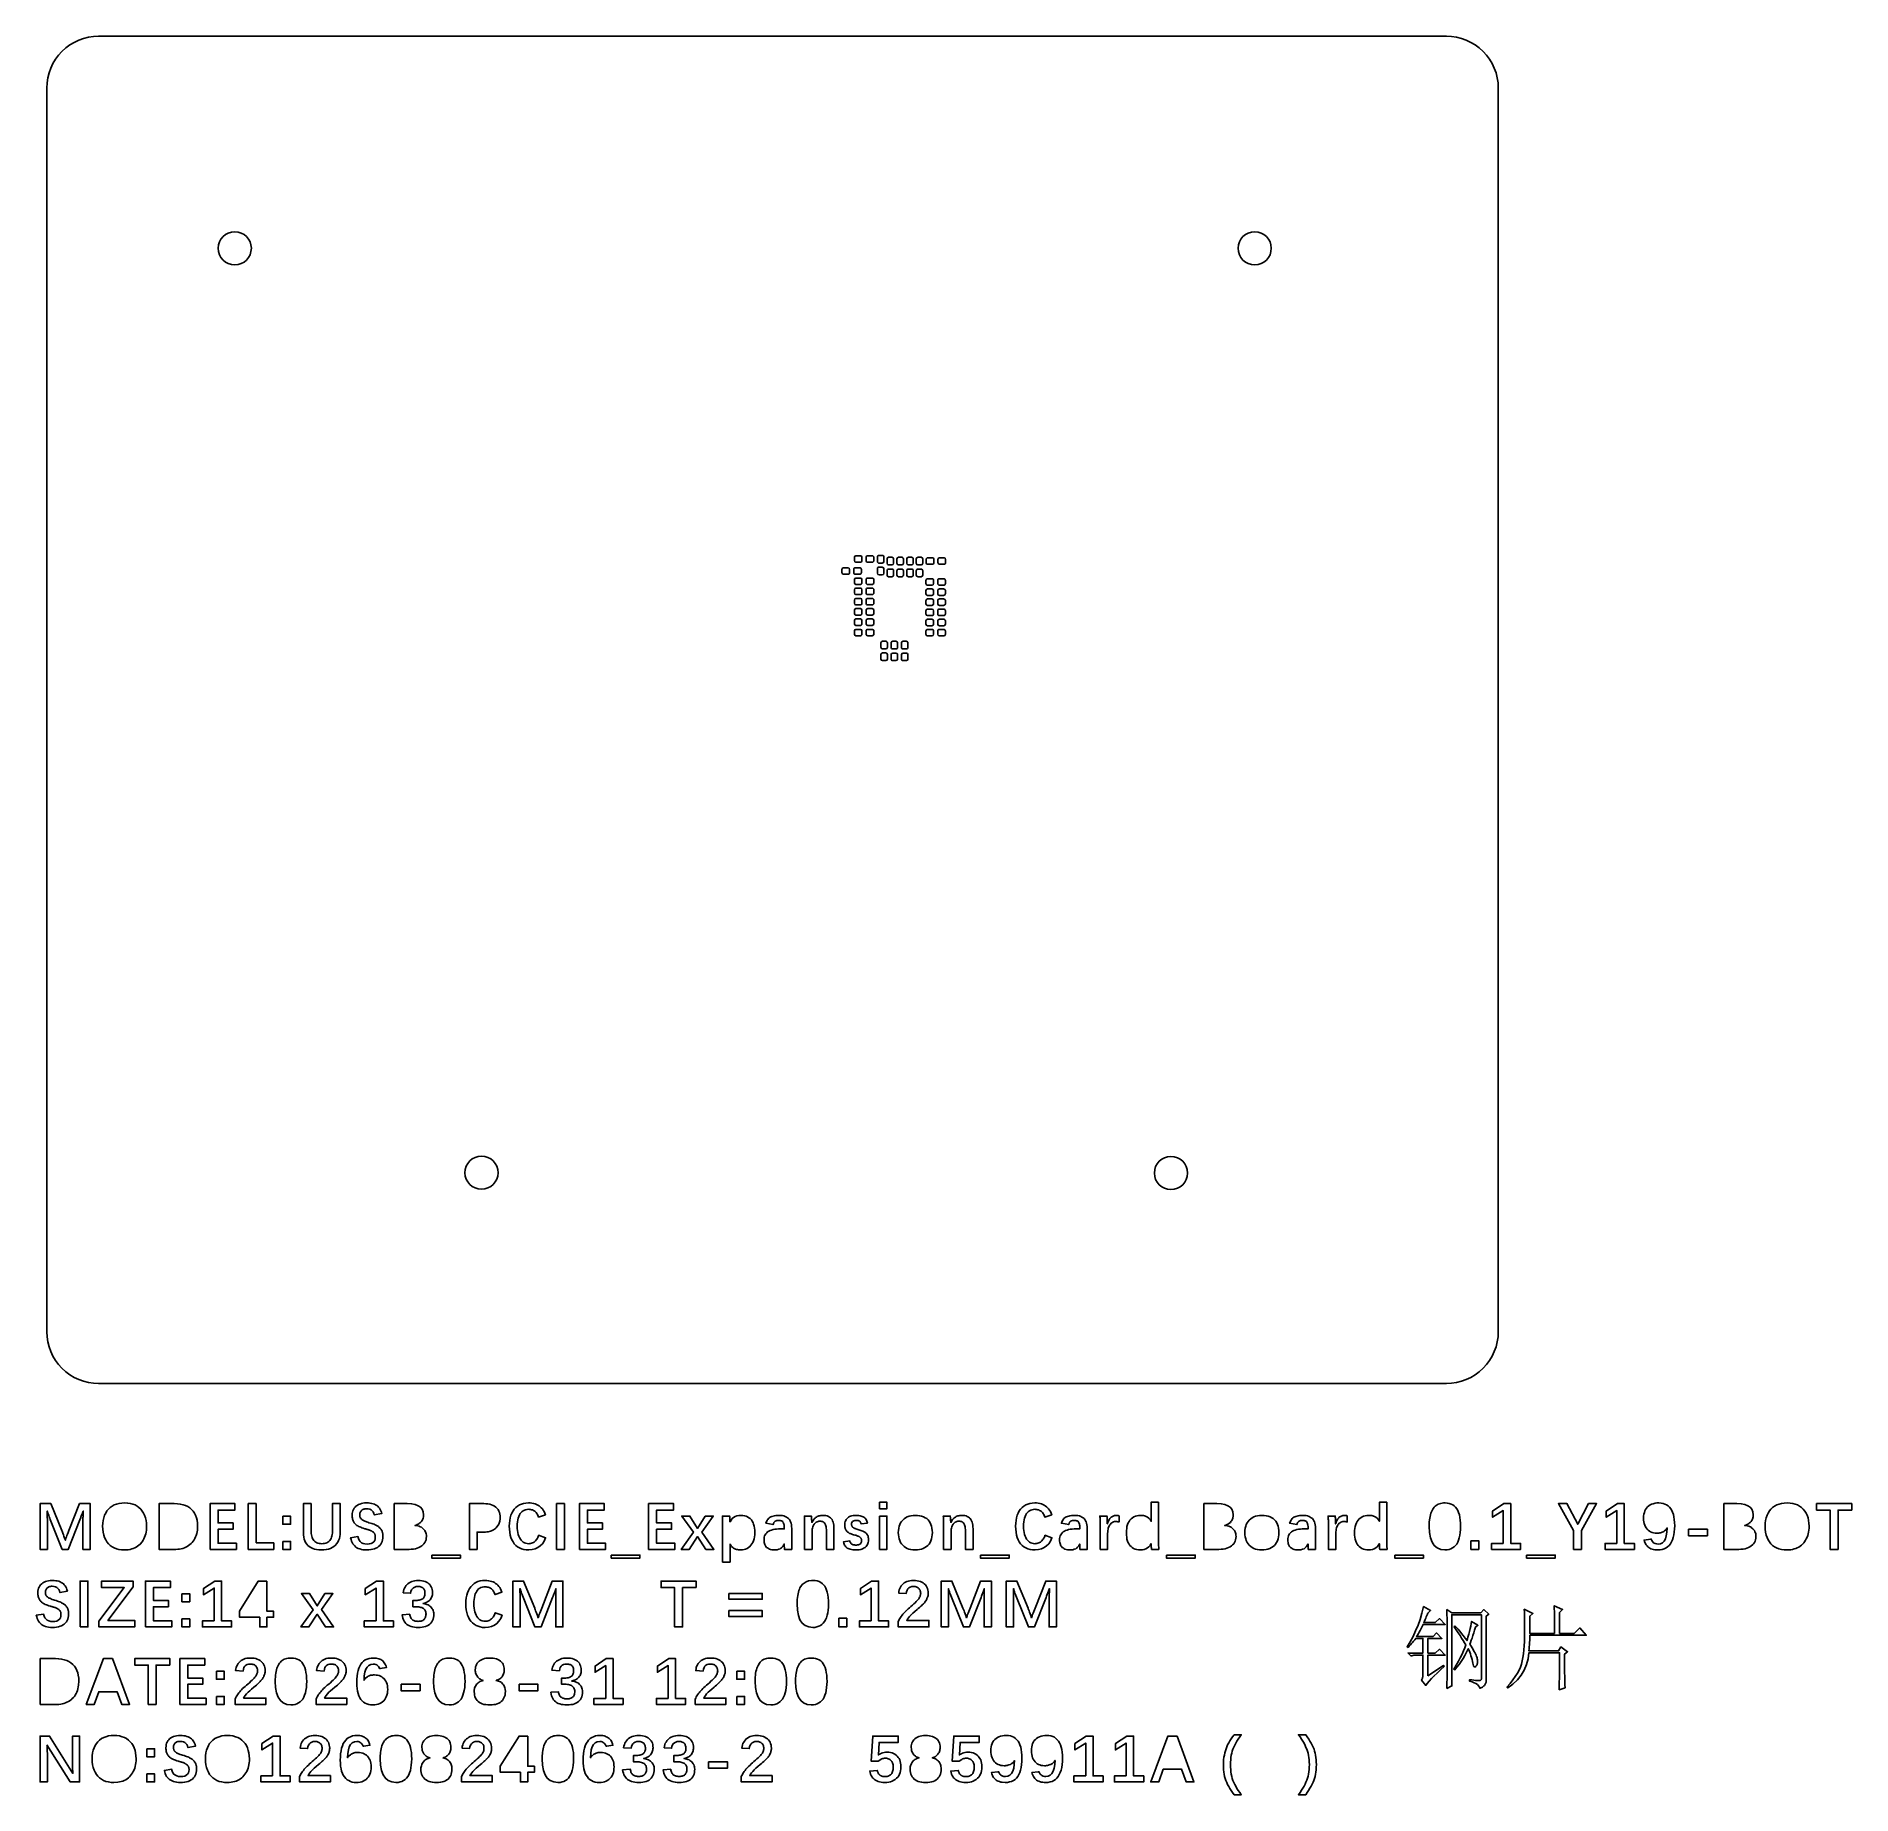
# Model space of a CAD drawing. Extents: x 48 to 223, y -90 to 79.
import ezdxf

# ---------------------------------------------------------------- set-up
doc = ezdxf.new("R2010")
doc.units = 0
doc.header["$MEASUREMENT"] = 0
doc.layers.get('0').update_dxf_attribs({"linetype": 'CONTINUOUS'})

msp = doc.modelspace()

# ---------------------------------------------------------------- linework, layer by layer
for points in [[(49.35, 74.31, -0.414214), (54.35, 79.31), (54.35, 79.31), (184.35, 79.31), (184.35, 79.31, -0.414214), (189.35, 74.31), (189.35, 74.31), (189.35, -45.69), (189.35, -45.69, -0.414214), (184.35, -50.69), (184.35, -50.69), (54.35, -50.69), (54.35, -50.69, -0.414214), (49.35, -45.69), (49.35, -45.69), (49.35, 74.31)], [(65.88, 58.85, 1), (69.08, 58.85), (69.08, 58.85, 1), (65.88, 58.85)], [(164.26, 58.85, 1), (167.46, 58.85), (167.46, 58.85, 1), (164.26, 58.85)], [(126.78, 27.87, 0.410322), (126.63, 28.02), (126.63, 28.02), (126.2, 28.02), (126.2, 28.02, 0.406512), (126.05, 27.87), (126.05, 27.87), (126.05, 27.56), (126.05, 27.56, 0.410727), (126.2, 27.4), (126.2, 27.4), (126.63, 27.4), (126.63, 27.4, 0.414501), (126.78, 27.56), (126.78, 27.56), (126.78, 27.87)], [(127.92, 27.87, 0.420181), (127.76, 28.02), (127.76, 28.02), (127.34, 28.02), (127.34, 28.02, 0.416368), (127.18, 27.87), (127.18, 27.87), (127.18, 27.56), (127.18, 27.56, 0.419757), (127.34, 27.4), (127.34, 27.4), (127.76, 27.4), (127.76, 27.4, 0.423529), (127.92, 27.56), (127.92, 27.56), (127.92, 27.87)], [(127.98, 29.03, 0.410331), (127.83, 29.18), (127.83, 29.18), (127.4, 29.18), (127.4, 29.18, 0.406484), (127.25, 29.03), (127.25, 29.03), (127.25, 28.72), (127.25, 28.72, 0.410718), (127.4, 28.56), (127.4, 28.56), (127.83, 28.56), (127.83, 28.56, 0.414529), (127.98, 28.72), (127.98, 28.72), (127.98, 29.03)], [(129.12, 29.03, 0.420153), (128.96, 29.18), (128.96, 29.18), (128.54, 29.18), (128.54, 29.18, 0.416377), (128.38, 29.03), (128.38, 29.03), (128.38, 28.72), (128.38, 28.72, 0.419784), (128.54, 28.56), (128.54, 28.56), (128.96, 28.56), (128.96, 28.56, 0.42352), (129.12, 28.72), (129.12, 28.72), (129.12, 29.03)], [(130.09, 29.05, 0.42012), (129.94, 29.21), (129.94, 29.21), (129.63, 29.21), (129.63, 29.21, 0.42735), (129.47, 29.05), (129.47, 29.05), (129.47, 28.63), (129.47, 28.63, 0.419771), (129.63, 28.47), (129.63, 28.47), (129.94, 28.47), (129.94, 28.47, 0.412624), (130.09, 28.63), (130.09, 28.63), (130.09, 29.05)], [(130.09, 27.92, 0.410758), (129.94, 28.08), (129.94, 28.08), (129.63, 28.08), (129.63, 28.08, 0.417885), (129.47, 27.92), (129.47, 27.92), (129.47, 27.49), (129.47, 27.49, 0.410673), (129.63, 27.34), (129.63, 27.34), (129.94, 27.34), (129.94, 27.34, 0.402788), (130.09, 27.49), (130.09, 27.49), (130.09, 27.92)], [(131.02, 28.88, 0.419743), (130.86, 29.04), (130.86, 29.04), (130.55, 29.04), (130.55, 29.04, 0.408909), (130.4, 28.88), (130.4, 28.88), (130.4, 28.45), (130.4, 28.45, 0.400937), (130.55, 28.3), (130.55, 28.3), (130.86, 28.3), (130.86, 28.3, 0.41248), (131.02, 28.45), (131.02, 28.45), (131.02, 28.88)], [(131.97, 28.88, 0.419761), (131.81, 29.04), (131.81, 29.04), (131.5, 29.04), (131.5, 29.04, 0.408891), (131.35, 28.88), (131.35, 28.88), (131.35, 28.45), (131.35, 28.45, 0.400919), (131.5, 28.3), (131.5, 28.3), (131.81, 28.3), (131.81, 28.3, 0.412498), (131.97, 28.45), (131.97, 28.45), (131.97, 28.88)], [(132.92, 28.88, 0.419743), (132.76, 29.04), (132.76, 29.04), (132.45, 29.04), (132.45, 29.04, 0.408891), (132.3, 28.88), (132.3, 28.88), (132.3, 28.45), (132.3, 28.45, 0.400919), (132.45, 28.3), (132.45, 28.3), (132.76, 28.3), (132.76, 28.3, 0.41248), (132.92, 28.45), (132.92, 28.45), (132.92, 28.88)], [(133.84, 28.88, 0.410753), (133.69, 29.04), (133.69, 29.04), (133.38, 29.04), (133.38, 29.04, 0.417899), (133.22, 28.88), (133.22, 28.88), (133.22, 28.45), (133.22, 28.45, 0.410659), (133.38, 28.3), (133.38, 28.3), (133.69, 28.3), (133.69, 28.3, 0.402756), (133.84, 28.45), (133.84, 28.45), (133.84, 28.88)], [(134.91, 28.83, 0.420195), (134.75, 28.98), (134.75, 28.98), (134.33, 28.98), (134.33, 28.98, 0.416419), (134.17, 28.83), (134.17, 28.83), (134.17, 28.52), (134.17, 28.52, 0.41978), (134.33, 28.36), (134.33, 28.36), (134.75, 28.36), (134.75, 28.36, 0.423515), (134.91, 28.52), (134.91, 28.52), (134.91, 28.83)], [(136.04, 28.83, 0.410336), (135.89, 28.98), (135.89, 28.98), (135.46, 28.98), (135.46, 28.98, 0.406526), (135.31, 28.83), (135.31, 28.83), (135.31, 28.52), (135.31, 28.52, 0.410714), (135.46, 28.36), (135.46, 28.36), (135.89, 28.36), (135.89, 28.36, 0.414488), (136.04, 28.52), (136.04, 28.52), (136.04, 28.83)], [(127.98, 26.88, 0.410336), (127.83, 27.03), (127.83, 27.03), (127.4, 27.03), (127.4, 27.03, 0.406489), (127.25, 26.88), (127.25, 26.88), (127.25, 26.57), (127.25, 26.57, 0.410713), (127.4, 26.41), (127.4, 26.41), (127.83, 26.41), (127.83, 26.41, 0.414525), (127.98, 26.57), (127.98, 26.57), (127.98, 26.88)], [(129.12, 26.88, 0.420158), (128.96, 27.03), (128.96, 27.03), (128.54, 27.03), (128.54, 27.03, 0.416382), (128.38, 26.88), (128.38, 26.88), (128.38, 26.57), (128.38, 26.57, 0.41978), (128.54, 26.41), (128.54, 26.41), (128.96, 26.41), (128.96, 26.41, 0.423515), (129.12, 26.57), (129.12, 26.57), (129.12, 26.88)], [(131.02, 27.74, 0.429281), (130.86, 27.9), (130.86, 27.9), (130.55, 27.9), (130.55, 27.9, 0.41814), (130.4, 27.74), (130.4, 27.74), (130.4, 27.32), (130.4, 27.32, 0.41075), (130.55, 27.16), (130.55, 27.16), (130.86, 27.16), (130.86, 27.16, 0.421643), (131.02, 27.32), (131.02, 27.32), (131.02, 27.74)], [(131.97, 27.74, 0.4293), (131.81, 27.9), (131.81, 27.9), (131.5, 27.9), (131.5, 27.9, 0.418121), (131.35, 27.74), (131.35, 27.74), (131.35, 27.32), (131.35, 27.32, 0.410732), (131.5, 27.16), (131.5, 27.16), (131.81, 27.16), (131.81, 27.16, 0.421662), (131.97, 27.32), (131.97, 27.32), (131.97, 27.74)], [(132.92, 27.74, 0.429281), (132.76, 27.9), (132.76, 27.9), (132.45, 27.9), (132.45, 27.9, 0.418121), (132.3, 27.74), (132.3, 27.74), (132.3, 27.32), (132.3, 27.32, 0.410732), (132.45, 27.16), (132.45, 27.16), (132.76, 27.16), (132.76, 27.16, 0.421643), (132.92, 27.32), (132.92, 27.32), (132.92, 27.74)], [(133.84, 27.74, 0.420086), (133.69, 27.9), (133.69, 27.9), (133.38, 27.9), (133.38, 27.9, 0.427336), (133.22, 27.74), (133.22, 27.74), (133.22, 27.32), (133.22, 27.32, 0.41978), (133.38, 27.16), (133.38, 27.16), (133.69, 27.16), (133.69, 27.16, 0.412614), (133.84, 27.32), (133.84, 27.32), (133.84, 27.74)], [(134.88, 26.8, 0.420162), (134.73, 26.96), (134.73, 26.96), (134.3, 26.96), (134.3, 26.96, 0.416244), (134.15, 26.8), (134.15, 26.8), (134.15, 26.49), (134.15, 26.49, 0.40091), (134.3, 26.34), (134.3, 26.34), (134.73, 26.34), (134.73, 26.34, 0.404611), (134.88, 26.49), (134.88, 26.49), (134.88, 26.8)], [(136.02, 26.8, 0.429312), (135.86, 26.96), (135.86, 26.96), (135.44, 26.96), (135.44, 26.96, 0.425436), (135.28, 26.8), (135.28, 26.8), (135.28, 26.49), (135.28, 26.49, 0.410668), (135.44, 26.34), (135.44, 26.34), (135.86, 26.34), (135.86, 26.34, 0.414337), (136.02, 26.49), (136.02, 26.49), (136.02, 26.8)], [(127.98, 25.9, 0.410355), (127.83, 26.05), (127.83, 26.05), (127.4, 26.05), (127.4, 26.05, 0.406507), (127.25, 25.9), (127.25, 25.9), (127.25, 25.59), (127.25, 25.59, 0.410695), (127.4, 25.43), (127.4, 25.43), (127.83, 25.43), (127.83, 25.43, 0.414506), (127.98, 25.59), (127.98, 25.59), (127.98, 25.9)], [(127.98, 24.91, 0.41035), (127.83, 25.06), (127.83, 25.06), (127.4, 25.06), (127.4, 25.06, 0.406502), (127.25, 24.91), (127.25, 24.91), (127.25, 24.6), (127.25, 24.6, 0.4107), (127.4, 24.44), (127.4, 24.44), (127.83, 24.44), (127.83, 24.44, 0.414511), (127.98, 24.6), (127.98, 24.6), (127.98, 24.91)], [(129.12, 25.9, 0.420177), (128.96, 26.05), (128.96, 26.05), (128.54, 26.05), (128.54, 26.05, 0.416401), (128.38, 25.9), (128.38, 25.9), (128.38, 25.59), (128.38, 25.59, 0.419761), (128.54, 25.43), (128.54, 25.43), (128.96, 25.43), (128.96, 25.43, 0.423497), (129.12, 25.59), (129.12, 25.59), (129.12, 25.9)], [(129.12, 24.91, 0.420172), (128.96, 25.06), (128.96, 25.06), (128.54, 25.06), (128.54, 25.06, 0.416396), (128.38, 24.91), (128.38, 24.91), (128.38, 24.6), (128.38, 24.6, 0.419766), (128.54, 24.44), (128.54, 24.44), (128.96, 24.44), (128.96, 24.44, 0.423501), (129.12, 24.6), (129.12, 24.6), (129.12, 24.91)], [(134.88, 25.83, 0.410326), (134.73, 25.98), (134.73, 25.98), (134.3, 25.98), (134.3, 25.98, 0.406498), (134.15, 25.83), (134.15, 25.83), (134.15, 25.52), (134.15, 25.52, 0.410704), (134.3, 25.36), (134.3, 25.36), (134.73, 25.36), (134.73, 25.36, 0.414497), (134.88, 25.52), (134.88, 25.52), (134.88, 25.83)], [(134.88, 24.85, 0.420172), (134.73, 25.01), (134.73, 25.01), (134.3, 25.01), (134.3, 25.01, 0.416253), (134.15, 24.85), (134.15, 24.85), (134.15, 24.54), (134.15, 24.54, 0.400901), (134.3, 24.39), (134.3, 24.39), (134.73, 24.39), (134.73, 24.39, 0.404602), (134.88, 24.54), (134.88, 24.54), (134.88, 24.85)], [(136.02, 25.83, 0.420186), (135.86, 25.98), (135.86, 25.98), (135.44, 25.98), (135.44, 25.98, 0.416391), (135.28, 25.83), (135.28, 25.83), (135.28, 25.52), (135.28, 25.52, 0.419771), (135.44, 25.36), (135.44, 25.36), (135.86, 25.36), (135.86, 25.36, 0.423524), (136.02, 25.52), (136.02, 25.52), (136.02, 25.83)], [(136.02, 24.85, 0.429322), (135.86, 25.01), (135.86, 25.01), (135.44, 25.01), (135.44, 25.01, 0.425445), (135.28, 24.85), (135.28, 24.85), (135.28, 24.54), (135.28, 24.54, 0.410659), (135.44, 24.39), (135.44, 24.39), (135.86, 24.39), (135.86, 24.39, 0.414328), (136.02, 24.54), (136.02, 24.54), (136.02, 24.85)], [(127.98, 23.93, 0.41034), (127.83, 24.08), (127.83, 24.08), (127.4, 24.08), (127.4, 24.08, 0.406493), (127.25, 23.93), (127.25, 23.93), (127.25, 23.62), (127.25, 23.62, 0.410709), (127.4, 23.46), (127.4, 23.46), (127.83, 23.46), (127.83, 23.46, 0.41452), (127.98, 23.62), (127.98, 23.62), (127.98, 23.93)], [(127.98, 22.93, 0.410336), (127.83, 23.08), (127.83, 23.08), (127.4, 23.08), (127.4, 23.08, 0.406489), (127.25, 22.93), (127.25, 22.93), (127.25, 22.62), (127.25, 22.62, 0.410713), (127.4, 22.46), (127.4, 22.46), (127.83, 22.46), (127.83, 22.46, 0.414525), (127.98, 22.62), (127.98, 22.62), (127.98, 22.93)], [(129.12, 23.93, 0.420162), (128.96, 24.08), (128.96, 24.08), (128.54, 24.08), (128.54, 24.08, 0.416387), (128.38, 23.93), (128.38, 23.93), (128.38, 23.62), (128.38, 23.62, 0.419775), (128.54, 23.46), (128.54, 23.46), (128.96, 23.46), (128.96, 23.46, 0.423511), (129.12, 23.62), (129.12, 23.62), (129.12, 23.93)], [(129.12, 22.93, 0.420158), (128.96, 23.08), (128.96, 23.08), (128.54, 23.08), (128.54, 23.08, 0.416382), (128.38, 22.93), (128.38, 22.93), (128.38, 22.62), (128.38, 22.62, 0.41978), (128.54, 22.46), (128.54, 22.46), (128.96, 22.46), (128.96, 22.46, 0.423515), (129.12, 22.62), (129.12, 22.62), (129.12, 22.93)], [(134.88, 23.88, 0.410336), (134.73, 24.03), (134.73, 24.03), (134.3, 24.03), (134.3, 24.03, 0.406507), (134.15, 23.88), (134.15, 23.88), (134.15, 23.57), (134.15, 23.57, 0.410695), (134.3, 23.41), (134.3, 23.41), (134.73, 23.41), (134.73, 23.41, 0.414488), (134.88, 23.57), (134.88, 23.57), (134.88, 23.88)], [(134.89, 22.89, 0.427365), (134.73, 23.05), (134.73, 23.05), (134.31, 23.05), (134.31, 23.05, 0.42353), (134.15, 22.89), (134.15, 22.89), (134.15, 22.58), (134.15, 22.58, 0.412576), (134.31, 22.43), (134.31, 22.43), (134.73, 22.43), (134.73, 22.43, 0.416286), (134.89, 22.58), (134.89, 22.58), (134.89, 22.89)], [(136.02, 23.88, 0.420195), (135.86, 24.03), (135.86, 24.03), (135.44, 24.03), (135.44, 24.03, 0.416401), (135.28, 23.88), (135.28, 23.88), (135.28, 23.57), (135.28, 23.57, 0.419761), (135.44, 23.41), (135.44, 23.41), (135.86, 23.41), (135.86, 23.41, 0.423515), (136.02, 23.57), (136.02, 23.57), (136.02, 23.88)], [(136.02, 22.89, 0.418256), (135.87, 23.05), (135.87, 23.05), (135.44, 23.05), (135.44, 23.05, 0.4144), (135.29, 22.89), (135.29, 22.89), (135.29, 22.58), (135.29, 22.58, 0.402791), (135.44, 22.43), (135.44, 22.43), (135.87, 22.43), (135.87, 22.43, 0.406517), (136.02, 22.58), (136.02, 22.58), (136.02, 22.89)], [(127.98, 21.93, 0.410331), (127.83, 22.08), (127.83, 22.08), (127.4, 22.08), (127.4, 22.08, 0.406484), (127.25, 21.93), (127.25, 21.93), (127.25, 21.62), (127.25, 21.62, 0.410718), (127.4, 21.46), (127.4, 21.46), (127.83, 21.46), (127.83, 21.46, 0.414529), (127.98, 21.62), (127.98, 21.62), (127.98, 21.93)], [(129.12, 21.93, 0.420153), (128.96, 22.08), (128.96, 22.08), (128.54, 22.08), (128.54, 22.08, 0.416377), (128.38, 21.93), (128.38, 21.93), (128.38, 21.62), (128.38, 21.62, 0.419784), (128.54, 21.46), (128.54, 21.46), (128.96, 21.46), (128.96, 21.46, 0.42352), (129.12, 21.62), (129.12, 21.62), (129.12, 21.93)], [(134.88, 21.91, 0.422076), (134.73, 22.07), (134.73, 22.07), (134.3, 22.07), (134.3, 22.07, 0.418115), (134.15, 21.91), (134.15, 21.91), (134.15, 21.6), (134.15, 21.6, 0.399056), (134.3, 21.45), (134.3, 21.45), (134.73, 21.45), (134.73, 21.45, 0.402715), (134.88, 21.6), (134.88, 21.6), (134.88, 21.91)], [(136.02, 21.91, 0.431269), (135.86, 22.07), (135.86, 22.07), (135.44, 22.07), (135.44, 22.07, 0.42735), (135.28, 21.91), (135.28, 21.91), (135.28, 21.6), (135.28, 21.6, 0.40877), (135.44, 21.45), (135.44, 21.45), (135.86, 21.45), (135.86, 21.45, 0.412398), (136.02, 21.6), (136.02, 21.6), (136.02, 21.91)], [(130.43, 20.77, 0.420129), (130.28, 20.93), (130.28, 20.93), (129.97, 20.93), (129.97, 20.93, 0.42736), (129.81, 20.77), (129.81, 20.77), (129.81, 20.35), (129.81, 20.35, 0.419759), (129.97, 20.19), (129.97, 20.19), (130.28, 20.19), (130.28, 20.19, 0.412612), (130.43, 20.35), (130.43, 20.35), (130.43, 20.77)], [(130.43, 19.64, 0.410767), (130.28, 19.8), (130.28, 19.8), (129.97, 19.8), (129.97, 19.8, 0.417895), (129.81, 19.64), (129.81, 19.64), (129.81, 19.21), (129.81, 19.21, 0.410661), (129.97, 19.06), (129.97, 19.06), (130.28, 19.06), (130.28, 19.06, 0.402777), (130.43, 19.21), (130.43, 19.21), (130.43, 19.64)], [(131.41, 20.77, 0.414456), (131.26, 20.93), (131.26, 20.93), (130.95, 20.93), (130.95, 20.93, 0.42166), (130.79, 20.77), (130.79, 20.77), (130.79, 20.35), (130.79, 20.35, 0.425471), (130.95, 20.19), (130.95, 20.19), (131.26, 20.19), (131.26, 20.19, 0.418224), (131.41, 20.35), (131.41, 20.35), (131.41, 20.77)], [(131.41, 19.64, 0.404643), (131.26, 19.79), (131.26, 19.79), (130.95, 19.79), (130.95, 19.79, 0.412587), (130.79, 19.64), (130.79, 19.64), (130.79, 19.21), (130.79, 19.21, 0.416405), (130.95, 19.06), (130.95, 19.06), (131.26, 19.06), (131.26, 19.06, 0.408412), (131.41, 19.21), (131.41, 19.21), (131.41, 19.64)], [(132.41, 20.77, 0.414456), (132.26, 20.93), (132.26, 20.93), (131.95, 20.93), (131.95, 20.93, 0.421641), (131.79, 20.77), (131.79, 20.77), (131.79, 20.35), (131.79, 20.35, 0.425452), (131.95, 20.19), (131.95, 20.19), (132.26, 20.19), (132.26, 20.19, 0.418224), (132.41, 20.35), (132.41, 20.35), (132.41, 20.77)], [(132.41, 19.64, 0.404643), (132.26, 19.79), (132.26, 19.79), (131.95, 19.79), (131.95, 19.79, 0.412569), (131.79, 19.64), (131.79, 19.64), (131.79, 19.21), (131.79, 19.21, 0.416387), (131.95, 19.06), (131.95, 19.06), (132.26, 19.06), (132.26, 19.06, 0.408412), (132.41, 19.21), (132.41, 19.21), (132.41, 19.64)], [(89.68, -30.35, 1), (92.88, -30.35), (92.88, -30.35, 1), (89.68, -30.35)], [(156.18, -30.38, 1), (159.38, -30.38), (159.38, -30.38, 1), (156.18, -30.38)]]:
    msp.add_lwpolyline(points, format="xyb")
for points in [[(50.81, -64.88), (49.74, -62.28), (49.74, -62.28), (48.71, -62.28), (48.71, -62.28), (48.71, -66.7), (48.71, -66.7), (49.41, -66.7), (49.41, -66.7), (49.41, -63.77), (49.41, -63.77), (49.41, -63.71), (49.41, -63.71), (49.4, -63.65), (49.4, -63.65), (49.4, -63.6), (49.4, -63.6), (49.4, -63.54), (49.4, -63.54), (49.4, -63.49), (49.4, -63.49), (49.39, -63.43), (49.39, -63.43), (49.39, -63.38), (49.39, -63.38), (49.39, -63.33), (49.39, -63.33), (49.39, -63.27), (49.39, -63.27), (49.39, -63.21), (49.39, -63.21), (49.39, -63.16), (49.39, -63.16), (49.39, -63.1), (49.39, -63.1), (49.39, -63.05), (49.39, -63.05), (49.39, -63), (49.39, -63), (49.42, -63.1), (49.42, -63.1), (49.46, -63.21), (49.46, -63.21), (49.5, -63.32), (49.5, -63.32), (49.54, -63.44), (49.54, -63.44), (49.59, -63.56), (49.59, -63.56), (49.64, -63.68), (49.64, -63.68), (49.69, -63.82), (49.69, -63.82), (50.84, -66.7), (50.84, -66.7), (51.42, -66.7), (51.42, -66.7), (52.54, -63.85), (52.54, -63.85), (52.58, -63.74), (52.58, -63.74), (52.62, -63.64), (52.62, -63.64), (52.65, -63.55), (52.65, -63.55), (52.68, -63.48), (52.68, -63.48), (52.7, -63.41), (52.7, -63.41), (52.72, -63.36), (52.72, -63.36), (52.74, -63.32), (52.74, -63.32), (52.75, -63.28), (52.75, -63.28), (52.77, -63.24), (52.77, -63.24), (52.79, -63.2), (52.79, -63.2), (52.8, -63.15), (52.8, -63.15), (52.82, -63.11), (52.82, -63.11), (52.84, -63.05), (52.84, -63.05), (52.86, -63), (52.86, -63), (52.86, -63.05), (52.86, -63.05), (52.86, -63.1), (52.86, -63.1), (52.86, -63.16), (52.86, -63.16), (52.86, -63.21), (52.86, -63.21), (52.86, -63.27), (52.86, -63.27), (52.86, -63.33), (52.86, -63.33), (52.86, -63.38), (52.86, -63.38), (52.85, -63.44), (52.85, -63.44), (52.85, -63.49), (52.85, -63.49), (52.85, -63.55), (52.85, -63.55), (52.84, -63.61), (52.84, -63.61), (52.84, -63.66), (52.84, -63.66), (52.84, -63.71), (52.84, -63.71), (52.84, -63.77), (52.84, -63.77), (52.84, -66.7), (52.84, -66.7), (53.54, -66.7), (53.54, -66.7), (53.54, -62.28), (53.54, -62.28), (52.51, -62.28), (52.51, -62.28), (51.49, -64.88), (51.49, -64.88), (51.42, -65.06), (51.42, -65.06), (51.35, -65.22), (51.35, -65.22), (51.29, -65.36), (51.29, -65.36), (51.24, -65.5), (51.24, -65.5), (51.2, -65.62), (51.2, -65.62), (51.17, -65.72), (51.17, -65.72), (51.14, -65.82), (51.14, -65.82), (51.07, -65.61), (51.07, -65.61), (51, -65.43), (51, -65.43), (50.95, -65.28), (50.95, -65.28), (50.9, -65.14), (50.9, -65.14), (50.86, -65.03), (50.86, -65.03), (50.83, -64.95), (50.83, -64.95), (50.81, -64.88)], [(56.86, -62.22), (56.58, -62.23), (56.58, -62.23), (56.32, -62.26), (56.32, -62.26), (56.08, -62.33), (56.08, -62.33), (55.85, -62.41), (55.85, -62.41), (55.65, -62.52), (55.65, -62.52), (55.46, -62.66), (55.46, -62.66), (55.29, -62.82), (55.29, -62.82), (55.15, -62.99), (55.15, -62.99), (55.03, -63.19), (55.03, -63.19), (54.92, -63.4), (54.92, -63.4), (54.85, -63.64), (54.85, -63.64), (54.79, -63.9), (54.79, -63.9), (54.76, -64.17), (54.76, -64.17), (54.74, -64.47), (54.74, -64.47), (54.76, -64.76), (54.76, -64.76), (54.79, -65.04), (54.79, -65.04), (54.85, -65.31), (54.85, -65.31), (54.92, -65.55), (54.92, -65.55), (55.03, -65.77), (55.03, -65.77), (55.15, -65.97), (55.15, -65.97), (55.29, -66.15), (55.29, -66.15), (55.46, -66.31), (55.46, -66.31), (55.65, -66.44), (55.65, -66.44), (55.85, -66.55), (55.85, -66.55), (56.07, -66.64), (56.07, -66.64), (56.31, -66.7), (56.31, -66.7), (56.57, -66.74), (56.57, -66.74), (56.84, -66.75), (56.84, -66.75), (57.03, -66.74), (57.03, -66.74), (57.21, -66.73), (57.21, -66.73), (57.38, -66.7), (57.38, -66.7), (57.54, -66.66), (57.54, -66.66), (57.69, -66.61), (57.69, -66.61), (57.84, -66.55), (57.84, -66.55), (57.98, -66.48), (57.98, -66.48), (58.11, -66.4), (58.11, -66.4), (58.24, -66.3), (58.24, -66.3), (58.35, -66.2), (58.35, -66.2), (58.55, -65.96), (58.55, -65.96), (58.64, -65.82), (58.64, -65.82), (58.71, -65.68), (58.71, -65.68), (58.78, -65.53), (58.78, -65.53), (58.84, -65.37), (58.84, -65.37), (58.89, -65.21), (58.89, -65.21), (58.93, -65.03), (58.93, -65.03), (58.96, -64.85), (58.96, -64.85), (58.98, -64.47), (58.98, -64.47), (58.97, -64.17), (58.97, -64.17), (58.93, -63.9), (58.93, -63.9), (58.87, -63.65), (58.87, -63.65), (58.79, -63.41), (58.79, -63.41), (58.69, -63.19), (58.69, -63.19), (58.56, -63), (58.56, -63), (58.41, -62.82), (58.41, -62.82), (58.24, -62.66), (58.24, -62.66), (58.06, -62.52), (58.06, -62.52), (57.86, -62.41), (57.86, -62.41), (57.64, -62.33), (57.64, -62.33), (57.4, -62.26), (57.4, -62.26), (57.14, -62.23), (57.14, -62.23), (56.86, -62.22)], [(61.65, -62.28), (60.18, -62.28), (60.18, -62.28), (60.18, -66.7), (60.18, -66.7), (61.8, -66.7), (61.8, -66.7), (61.98, -66.69), (61.98, -66.69), (62.15, -66.68), (62.15, -66.68), (62.31, -66.65), (62.31, -66.65), (62.47, -66.61), (62.47, -66.61), (62.62, -66.55), (62.62, -66.55), (62.76, -66.49), (62.76, -66.49), (62.9, -66.42), (62.9, -66.42), (63.16, -66.24), (63.16, -66.24), (63.27, -66.14), (63.27, -66.14), (63.38, -66.03), (63.38, -66.03), (63.47, -65.92), (63.47, -65.92), (63.56, -65.79), (63.56, -65.79), (63.63, -65.65), (63.63, -65.65), (63.7, -65.5), (63.7, -65.5), (63.76, -65.35), (63.76, -65.35), (63.81, -65.18), (63.81, -65.18), (63.85, -65.01), (63.85, -65.01), (63.88, -64.83), (63.88, -64.83), (63.9, -64.45), (63.9, -64.45), (63.89, -64.16), (63.89, -64.16), (63.85, -63.89), (63.85, -63.89), (63.79, -63.64), (63.79, -63.64), (63.71, -63.41), (63.71, -63.41), (63.6, -63.2), (63.6, -63.2), (63.47, -63.02), (63.47, -63.02), (63.32, -62.85), (63.32, -62.85), (63.14, -62.7), (63.14, -62.7), (62.95, -62.57), (62.95, -62.57), (62.73, -62.47), (62.73, -62.47), (62.49, -62.39), (62.49, -62.39), (62.23, -62.33), (62.23, -62.33), (61.95, -62.29), (61.95, -62.29), (61.65, -62.28)], [(65.1, -66.7), (67.64, -66.7), (67.64, -66.7), (67.64, -66.1), (67.64, -66.1), (65.87, -66.1), (65.87, -66.1), (65.87, -64.75), (65.87, -64.75), (67.32, -64.75), (67.32, -64.75), (67.32, -64.15), (67.32, -64.15), (65.87, -64.15), (65.87, -64.15), (65.87, -62.9), (65.87, -62.9), (67.5, -62.9), (67.5, -62.9), (67.5, -62.28), (67.5, -62.28), (65.1, -62.28), (65.1, -62.28), (65.1, -66.7)], [(69.54, -66.08), (69.54, -62.28), (69.54, -62.28), (68.78, -62.28), (68.78, -62.28), (68.78, -66.7), (68.78, -66.7), (71.24, -66.7), (71.24, -66.7), (71.24, -66.08), (71.24, -66.08), (69.54, -66.08)], [(75.6, -66.74), (75.84, -66.75), (75.84, -66.75), (76.08, -66.74), (76.08, -66.74), (76.31, -66.71), (76.31, -66.71), (76.52, -66.67), (76.52, -66.67), (76.71, -66.6), (76.71, -66.6), (76.89, -66.52), (76.89, -66.52), (77.04, -66.42), (77.04, -66.42), (77.19, -66.3), (77.19, -66.3), (77.31, -66.16), (77.31, -66.16), (77.41, -66.01), (77.41, -66.01), (77.5, -65.84), (77.5, -65.84), (77.57, -65.66), (77.57, -65.66), (77.61, -65.46), (77.61, -65.46), (77.64, -65.25), (77.64, -65.25), (77.65, -65.02), (77.65, -65.02), (77.65, -62.28), (77.65, -62.28), (76.9, -62.28), (76.9, -62.28), (76.9, -64.97), (76.9, -64.97), (76.9, -65.12), (76.9, -65.12), (76.88, -65.27), (76.88, -65.27), (76.85, -65.41), (76.85, -65.41), (76.82, -65.53), (76.82, -65.53), (76.77, -65.65), (76.77, -65.65), (76.71, -65.75), (76.71, -65.75), (76.64, -65.85), (76.64, -65.85), (76.56, -65.93), (76.56, -65.93), (76.46, -66), (76.46, -66), (76.36, -66.05), (76.36, -66.05), (76.26, -66.09), (76.26, -66.09), (76.14, -66.12), (76.14, -66.12), (76.01, -66.14), (76.01, -66.14), (75.87, -66.15), (75.87, -66.15), (75.74, -66.14), (75.74, -66.14), (75.61, -66.12), (75.61, -66.12), (75.5, -66.09), (75.5, -66.09), (75.39, -66.05), (75.39, -66.05), (75.29, -66), (75.29, -66), (75.2, -65.93), (75.2, -65.93), (75.12, -65.85), (75.12, -65.85), (75.05, -65.76), (75.05, -65.76), (74.99, -65.66), (74.99, -65.66), (74.94, -65.55), (74.94, -65.55), (74.9, -65.43), (74.9, -65.43), (74.87, -65.3), (74.87, -65.3), (74.86, -65.16), (74.86, -65.16), (74.85, -65.02), (74.85, -65.02), (74.85, -62.28), (74.85, -62.28), (74.1, -62.28), (74.1, -62.28), (74.1, -65.07), (74.1, -65.07), (74.11, -65.29), (74.11, -65.29), (74.14, -65.51), (74.14, -65.51), (74.18, -65.7), (74.18, -65.7), (74.24, -65.88), (74.24, -65.88), (74.32, -66.04), (74.32, -66.04), (74.42, -66.19), (74.42, -66.19), (74.54, -66.32), (74.54, -66.32), (74.67, -66.43), (74.67, -66.43), (74.83, -66.53), (74.83, -66.53), (75, -66.61), (75, -66.61), (75.18, -66.67), (75.18, -66.67), (75.38, -66.71), (75.38, -66.71), (75.6, -66.74)], [(81.77, -65.62), (81.77, -65.45), (81.77, -65.45), (81.77, -65.38), (81.77, -65.38), (81.77, -65.31), (81.77, -65.31), (81.76, -65.24), (81.76, -65.24), (81.75, -65.18), (81.75, -65.18), (81.74, -65.12), (81.74, -65.12), (81.73, -65.06), (81.73, -65.06), (81.71, -65), (81.71, -65), (81.69, -64.94), (81.69, -64.94), (81.66, -64.89), (81.66, -64.89), (81.64, -64.84), (81.64, -64.84), (81.61, -64.79), (81.61, -64.79), (81.58, -64.75), (81.58, -64.75), (81.54, -64.7), (81.54, -64.7), (81.51, -64.67), (81.51, -64.67), (81.47, -64.62), (81.47, -64.62), (81.42, -64.58), (81.42, -64.58), (81.38, -64.54), (81.38, -64.54), (81.33, -64.5), (81.33, -64.5), (81.27, -64.47), (81.27, -64.47), (81.22, -64.43), (81.22, -64.43), (81.16, -64.4), (81.16, -64.4), (81.09, -64.36), (81.09, -64.36), (81.01, -64.32), (81.01, -64.32), (80.92, -64.28), (80.92, -64.28), (80.81, -64.24), (80.81, -64.24), (80.7, -64.2), (80.7, -64.2), (80.57, -64.16), (80.57, -64.16), (80.42, -64.12), (80.42, -64.12), (80.31, -64.08), (80.31, -64.08), (80.2, -64.04), (80.2, -64.04), (80.11, -64.01), (80.11, -64.01), (80.02, -63.97), (80.02, -63.97), (79.95, -63.94), (79.95, -63.94), (79.89, -63.91), (79.89, -63.91), (79.84, -63.88), (79.84, -63.88), (79.8, -63.86), (79.8, -63.86), (79.76, -63.83), (79.76, -63.83), (79.72, -63.8), (79.72, -63.8), (79.69, -63.77), (79.69, -63.77), (79.66, -63.74), (79.66, -63.74), (79.63, -63.7), (79.63, -63.7), (79.61, -63.67), (79.61, -63.67), (79.59, -63.63), (79.59, -63.63), (79.58, -63.59), (79.58, -63.59), (79.56, -63.55), (79.56, -63.55), (79.55, -63.51), (79.55, -63.51), (79.55, -63.46), (79.55, -63.46), (79.54, -63.42), (79.54, -63.42), (79.54, -63.37), (79.54, -63.37), (79.54, -63.29), (79.54, -63.29), (79.55, -63.21), (79.55, -63.21), (79.57, -63.15), (79.57, -63.15), (79.6, -63.08), (79.6, -63.08), (79.63, -63.03), (79.63, -63.03), (79.66, -62.98), (79.66, -62.98), (79.71, -62.93), (79.71, -62.93), (79.76, -62.89), (79.76, -62.89), (79.82, -62.86), (79.82, -62.86), (79.88, -62.83), (79.88, -62.83), (79.95, -62.81), (79.95, -62.81), (80.02, -62.79), (80.02, -62.79), (80.1, -62.78), (80.1, -62.78), (80.19, -62.78), (80.19, -62.78), (80.36, -62.79), (80.36, -62.79), (80.5, -62.83), (80.5, -62.83), (80.63, -62.89), (80.63, -62.89), (80.74, -62.98), (80.74, -62.98), (80.83, -63.09), (80.83, -63.09), (80.89, -63.22), (80.89, -63.22), (80.94, -63.38), (80.94, -63.38), (81.66, -63.25), (81.66, -63.25), (81.62, -63.1), (81.62, -63.1), (81.56, -62.97), (81.56, -62.97), (81.5, -62.84), (81.5, -62.84), (81.43, -62.73), (81.43, -62.73), (81.36, -62.63), (81.36, -62.63), (81.27, -62.54), (81.27, -62.54), (81.17, -62.47), (81.17, -62.47), (81.07, -62.4), (81.07, -62.4), (80.95, -62.34), (80.95, -62.34), (80.82, -62.3), (80.82, -62.3), (80.68, -62.26), (80.68, -62.26), (80.53, -62.24), (80.53, -62.24), (80.37, -62.22), (80.37, -62.22), (80.19, -62.22), (80.19, -62.22), (80.01, -62.22), (80.01, -62.22), (79.84, -62.24), (79.84, -62.24), (79.69, -62.27), (79.69, -62.27), (79.54, -62.32), (79.54, -62.32), (79.41, -62.38), (79.41, -62.38), (79.29, -62.45), (79.29, -62.45), (79.17, -62.53), (79.17, -62.53), (79.08, -62.63), (79.08, -62.63), (78.99, -62.73), (78.99, -62.73), (78.93, -62.85), (78.93, -62.85), (78.88, -62.97), (78.88, -62.97), (78.84, -63.1), (78.84, -63.1), (78.82, -63.25), (78.82, -63.25), (78.81, -63.4), (78.81, -63.4), (78.81, -63.5), (78.81, -63.5), (78.82, -63.59), (78.82, -63.59), (78.83, -63.68), (78.83, -63.68), (78.85, -63.77), (78.85, -63.77), (78.87, -63.85), (78.87, -63.85), (78.89, -63.93), (78.89, -63.93), (78.92, -64), (78.92, -64), (78.96, -64.06), (78.96, -64.06), (79, -64.13), (79, -64.13), (79.05, -64.19), (79.05, -64.19), (79.1, -64.24), (79.1, -64.24), (79.15, -64.3), (79.15, -64.3), (79.21, -64.35), (79.21, -64.35), (79.27, -64.4), (79.27, -64.4), (79.35, -64.44), (79.35, -64.44), (79.43, -64.48), (79.43, -64.48), (79.53, -64.53), (79.53, -64.53), (79.63, -64.57), (79.63, -64.57), (79.75, -64.61), (79.75, -64.61), (79.88, -64.66), (79.88, -64.66), (80.02, -64.7), (80.02, -64.7), (80.09, -64.72), (80.09, -64.72), (80.15, -64.74), (80.15, -64.74), (80.2, -64.75), (80.2, -64.75), (80.26, -64.77), (80.26, -64.77), (80.32, -64.79), (80.32, -64.79), (80.37, -64.8), (80.37, -64.8), (80.42, -64.82), (80.42, -64.82), (80.48, -64.83), (80.48, -64.83), (80.53, -64.85), (80.53, -64.85), (80.57, -64.88), (80.57, -64.88), (80.62, -64.9), (80.62, -64.9), (80.66, -64.92), (80.66, -64.92), (80.7, -64.94), (80.7, -64.94), (80.74, -64.97), (80.74, -64.97), (80.78, -64.99), (80.78, -64.99), (80.81, -65.02), (80.81, -65.02), (80.85, -65.04), (80.85, -65.04), (80.88, -65.07), (80.88, -65.07), (80.91, -65.1), (80.91, -65.1), (80.93, -65.13), (80.93, -65.13), (80.96, -65.17), (80.96, -65.17), (80.98, -65.2), (80.98, -65.2), (81, -65.25), (81, -65.25), (81.01, -65.29), (81.01, -65.29), (81.03, -65.34), (81.03, -65.34), (81.03, -65.39), (81.03, -65.39), (81.04, -65.44), (81.04, -65.44), (81.04, -65.5), (81.04, -65.5), (81.02, -65.68), (81.02, -65.68), (80.98, -65.83), (80.98, -65.83), (80.89, -65.96), (80.89, -65.96), (80.78, -66.06), (80.78, -66.06), (80.63, -66.13), (80.63, -66.13), (80.45, -66.17), (80.45, -66.17), (80.24, -66.18), (80.24, -66.18), (80.04, -66.17), (80.04, -66.17), (79.87, -66.12), (79.87, -66.12), (79.72, -66.05), (79.72, -66.05), (79.59, -65.95), (79.59, -65.95), (79.49, -65.82), (79.49, -65.82), (79.41, -65.66), (79.41, -65.66), (79.36, -65.47), (79.36, -65.47), (78.66, -65.58), (78.66, -65.58), (78.7, -65.74), (78.7, -65.74), (78.75, -65.89), (78.75, -65.89), (78.81, -66.03), (78.81, -66.03), (78.88, -66.16), (78.88, -66.16), (78.96, -66.27), (78.96, -66.27), (79.05, -66.37), (79.05, -66.37), (79.16, -66.47), (79.16, -66.47), (79.27, -66.54), (79.27, -66.54), (79.4, -66.6), (79.4, -66.6), (79.54, -66.66), (79.54, -66.66), (79.69, -66.7), (79.69, -66.7), (79.85, -66.73), (79.85, -66.73), (80.02, -66.74), (80.02, -66.74), (80.21, -66.75), (80.21, -66.75), (80.42, -66.74), (80.42, -66.74), (80.61, -66.72), (80.61, -66.72), (80.79, -66.69), (80.79, -66.69), (80.95, -66.64), (80.95, -66.64), (81.1, -66.58), (81.1, -66.58), (81.24, -66.5), (81.24, -66.5), (81.36, -66.42), (81.36, -66.42), (81.47, -66.31), (81.47, -66.31), (81.56, -66.2), (81.56, -66.2), (81.64, -66.07), (81.64, -66.07), (81.7, -65.94), (81.7, -65.94), (81.74, -65.79), (81.74, -65.79), (81.77, -65.62)], [(84.11, -62.28), (82.86, -62.28), (82.86, -62.28), (82.86, -66.7), (82.86, -66.7), (84.3, -66.7), (84.3, -66.7), (84.51, -66.69), (84.51, -66.69), (84.72, -66.67), (84.72, -66.67), (84.9, -66.64), (84.9, -66.64), (85.08, -66.59), (85.08, -66.59), (85.24, -66.53), (85.24, -66.53), (85.38, -66.45), (85.38, -66.45), (85.51, -66.37), (85.51, -66.37), (85.63, -66.27), (85.63, -66.27), (85.73, -66.16), (85.73, -66.16), (85.82, -66.04), (85.82, -66.04), (85.88, -65.91), (85.88, -65.91), (85.93, -65.77), (85.93, -65.77), (85.95, -65.61), (85.95, -65.61), (85.96, -65.45), (85.96, -65.45), (85.96, -65.32), (85.96, -65.32), (85.94, -65.21), (85.94, -65.21), (85.91, -65.09), (85.91, -65.09), (85.81, -64.89), (85.81, -64.89), (85.74, -64.8), (85.74, -64.8), (85.58, -64.64), (85.58, -64.64), (85.48, -64.57), (85.48, -64.57), (85.38, -64.52), (85.38, -64.52), (85.26, -64.47), (85.26, -64.47), (85.14, -64.43), (85.14, -64.43), (85.01, -64.4), (85.01, -64.4), (84.86, -64.38), (84.86, -64.38), (84.97, -64.35), (84.97, -64.35), (85.08, -64.31), (85.08, -64.31), (85.17, -64.27), (85.17, -64.27), (85.26, -64.21), (85.26, -64.21), (85.34, -64.15), (85.34, -64.15), (85.41, -64.09), (85.41, -64.09), (85.48, -64.02), (85.48, -64.02), (85.54, -63.94), (85.54, -63.94), (85.59, -63.85), (85.59, -63.85), (85.63, -63.77), (85.63, -63.77), (85.66, -63.67), (85.66, -63.67), (85.68, -63.57), (85.68, -63.57), (85.7, -63.37), (85.7, -63.37), (85.66, -63.08), (85.66, -63.08), (85.57, -62.83), (85.57, -62.83), (85.41, -62.64), (85.41, -62.64), (85.18, -62.48), (85.18, -62.48), (84.89, -62.37), (84.89, -62.37), (84.53, -62.3), (84.53, -62.3), (84.11, -62.28)], [(91.49, -62.28), (90.11, -62.28), (90.11, -62.28), (90.11, -66.7), (90.11, -66.7), (90.86, -66.7), (90.86, -66.7), (90.86, -65.03), (90.86, -65.03), (91.66, -65.03), (91.66, -65.03), (91.79, -65.02), (91.79, -65.02), (91.91, -65), (91.91, -65), (92.15, -64.94), (92.15, -64.94), (92.25, -64.9), (92.25, -64.9), (92.36, -64.85), (92.36, -64.85), (92.45, -64.8), (92.45, -64.8), (92.63, -64.68), (92.63, -64.68), (92.7, -64.61), (92.7, -64.61), (92.77, -64.53), (92.77, -64.53), (92.89, -64.37), (92.89, -64.37), (92.94, -64.27), (92.94, -64.27), (92.99, -64.18), (92.99, -64.18), (93.02, -64.08), (93.02, -64.08), (93.05, -63.97), (93.05, -63.97), (93.09, -63.75), (93.09, -63.75), (93.09, -63.63), (93.09, -63.63), (93.08, -63.46), (93.08, -63.46), (93.06, -63.29), (93.06, -63.29), (93.01, -63.14), (93.01, -63.14), (92.95, -63), (92.95, -63), (92.88, -62.86), (92.88, -62.86), (92.78, -62.74), (92.78, -62.74), (92.67, -62.63), (92.67, -62.63), (92.55, -62.54), (92.55, -62.54), (92.41, -62.46), (92.41, -62.46), (92.25, -62.4), (92.25, -62.4), (92.08, -62.35), (92.08, -62.35), (91.9, -62.31), (91.9, -62.31), (91.7, -62.29), (91.7, -62.29), (91.49, -62.28)], [(95.58, -66.74), (95.83, -66.75), (95.83, -66.75), (96.16, -66.72), (96.16, -66.72), (96.45, -66.65), (96.45, -66.65), (96.72, -66.53), (96.72, -66.53), (96.95, -66.37), (96.95, -66.37), (97.15, -66.15), (97.15, -66.15), (97.32, -65.89), (97.32, -65.89), (97.46, -65.58), (97.46, -65.58), (96.79, -65.33), (96.79, -65.33), (96.76, -65.44), (96.76, -65.44), (96.72, -65.54), (96.72, -65.54), (96.67, -65.63), (96.67, -65.63), (96.62, -65.72), (96.62, -65.72), (96.56, -65.79), (96.56, -65.79), (96.5, -65.87), (96.5, -65.87), (96.43, -65.93), (96.43, -65.93), (96.35, -65.99), (96.35, -65.99), (96.28, -66.04), (96.28, -66.04), (96.2, -66.08), (96.2, -66.08), (96.11, -66.11), (96.11, -66.11), (96.02, -66.13), (96.02, -66.13), (95.93, -66.14), (95.93, -66.14), (95.83, -66.15), (95.83, -66.15), (95.69, -66.14), (95.69, -66.14), (95.55, -66.11), (95.55, -66.11), (95.43, -66.07), (95.43, -66.07), (95.31, -66), (95.31, -66), (95.21, -65.92), (95.21, -65.92), (95.11, -65.82), (95.11, -65.82), (95.03, -65.7), (95.03, -65.7), (94.95, -65.56), (94.95, -65.56), (94.88, -65.41), (94.88, -65.41), (94.83, -65.25), (94.83, -65.25), (94.78, -65.08), (94.78, -65.08), (94.75, -64.89), (94.75, -64.89), (94.73, -64.68), (94.73, -64.68), (94.73, -64.47), (94.73, -64.47), (94.73, -64.25), (94.73, -64.25), (94.75, -64.05), (94.75, -64.05), (94.78, -63.86), (94.78, -63.86), (94.82, -63.68), (94.82, -63.68), (94.87, -63.52), (94.87, -63.52), (94.94, -63.38), (94.94, -63.38), (95.01, -63.25), (95.01, -63.25), (95.1, -63.14), (95.1, -63.14), (95.19, -63.04), (95.19, -63.04), (95.3, -62.97), (95.3, -62.97), (95.42, -62.91), (95.42, -62.91), (95.54, -62.87), (95.54, -62.87), (95.68, -62.84), (95.68, -62.84), (95.83, -62.83), (95.83, -62.83), (95.93, -62.84), (95.93, -62.84), (96.02, -62.85), (96.02, -62.85), (96.11, -62.87), (96.11, -62.87), (96.2, -62.89), (96.2, -62.89), (96.28, -62.93), (96.28, -62.93), (96.35, -62.97), (96.35, -62.97), (96.43, -63.02), (96.43, -63.02), (96.49, -63.08), (96.49, -63.08), (96.55, -63.14), (96.55, -63.14), (96.61, -63.22), (96.61, -63.22), (96.66, -63.3), (96.66, -63.3), (96.7, -63.39), (96.7, -63.39), (96.74, -63.48), (96.74, -63.48), (96.78, -63.58), (96.78, -63.58), (97.44, -63.35), (97.44, -63.35), (97.38, -63.19), (97.38, -63.19), (97.31, -63.04), (97.31, -63.04), (97.23, -62.91), (97.23, -62.91), (97.15, -62.79), (97.15, -62.79), (97.05, -62.68), (97.05, -62.68), (96.94, -62.58), (96.94, -62.58), (96.83, -62.5), (96.83, -62.5), (96.71, -62.42), (96.71, -62.42), (96.58, -62.36), (96.58, -62.36), (96.45, -62.31), (96.45, -62.31), (96.3, -62.27), (96.3, -62.27), (96.15, -62.24), (96.15, -62.24), (95.98, -62.22), (95.98, -62.22), (95.81, -62.22), (95.81, -62.22), (95.57, -62.23), (95.57, -62.23), (95.34, -62.26), (95.34, -62.26), (95.13, -62.33), (95.13, -62.33), (94.93, -62.41), (94.93, -62.41), (94.75, -62.52), (94.75, -62.52), (94.59, -62.66), (94.59, -62.66), (94.44, -62.82), (94.44, -62.82), (94.32, -62.99), (94.32, -62.99), (94.21, -63.19), (94.21, -63.19), (94.12, -63.4), (94.12, -63.4), (94.05, -63.64), (94.05, -63.64), (94, -63.9), (94, -63.9), (93.97, -64.17), (93.97, -64.17), (93.96, -64.47), (93.96, -64.47), (93.97, -64.76), (93.97, -64.76), (94, -65.04), (94, -65.04), (94.05, -65.31), (94.05, -65.31), (94.12, -65.55), (94.12, -65.55), (94.21, -65.77), (94.21, -65.77), (94.32, -65.97), (94.32, -65.97), (94.44, -66.15), (94.44, -66.15), (94.6, -66.31), (94.6, -66.31), (94.76, -66.44), (94.76, -66.44), (94.94, -66.55), (94.94, -66.55), (95.14, -66.64), (95.14, -66.64), (95.35, -66.7), (95.35, -66.7), (95.58, -66.74)], [(98.52, -66.7), (99.27, -66.7), (99.27, -66.7), (99.27, -62.28), (99.27, -62.28), (98.52, -62.28), (98.52, -62.28), (98.52, -66.7)], [(100.72, -66.7), (103.25, -66.7), (103.25, -66.7), (103.25, -66.1), (103.25, -66.1), (101.49, -66.1), (101.49, -66.1), (101.49, -64.75), (101.49, -64.75), (102.94, -64.75), (102.94, -64.75), (102.94, -64.15), (102.94, -64.15), (101.49, -64.15), (101.49, -64.15), (101.49, -62.9), (101.49, -62.9), (103.12, -62.9), (103.12, -62.9), (103.12, -62.28), (103.12, -62.28), (100.72, -62.28), (100.72, -62.28), (100.72, -66.7)], [(107.4, -66.7), (109.93, -66.7), (109.93, -66.7), (109.93, -66.1), (109.93, -66.1), (108.16, -66.1), (108.16, -66.1), (108.16, -64.75), (108.16, -64.75), (109.61, -64.75), (109.61, -64.75), (109.61, -64.15), (109.61, -64.15), (108.16, -64.15), (108.16, -64.15), (108.16, -62.9), (108.16, -62.9), (109.8, -62.9), (109.8, -62.9), (109.8, -62.28), (109.8, -62.28), (107.4, -62.28), (107.4, -62.28), (107.4, -66.7)], [(129.68, -62.15), (129.68, -62.77), (129.68, -62.77), (130.39, -62.77), (130.39, -62.77), (130.39, -62.15), (130.39, -62.15), (129.68, -62.15)], [(144.42, -66.74), (144.66, -66.75), (144.66, -66.75), (144.99, -66.72), (144.99, -66.72), (145.29, -66.65), (145.29, -66.65), (145.55, -66.53), (145.55, -66.53), (145.79, -66.37), (145.79, -66.37), (145.99, -66.15), (145.99, -66.15), (146.16, -65.89), (146.16, -65.89), (146.3, -65.58), (146.3, -65.58), (145.63, -65.33), (145.63, -65.33), (145.6, -65.44), (145.6, -65.44), (145.55, -65.54), (145.55, -65.54), (145.51, -65.63), (145.51, -65.63), (145.45, -65.72), (145.45, -65.72), (145.4, -65.79), (145.4, -65.79), (145.33, -65.87), (145.33, -65.87), (145.26, -65.93), (145.26, -65.93), (145.19, -65.99), (145.19, -65.99), (145.11, -66.04), (145.11, -66.04), (145.03, -66.08), (145.03, -66.08), (144.95, -66.11), (144.95, -66.11), (144.86, -66.13), (144.86, -66.13), (144.76, -66.14), (144.76, -66.14), (144.66, -66.15), (144.66, -66.15), (144.52, -66.14), (144.52, -66.14), (144.39, -66.11), (144.39, -66.11), (144.26, -66.07), (144.26, -66.07), (144.15, -66), (144.15, -66), (144.05, -65.92), (144.05, -65.92), (143.95, -65.82), (143.95, -65.82), (143.86, -65.7), (143.86, -65.7), (143.78, -65.56), (143.78, -65.56), (143.72, -65.41), (143.72, -65.41), (143.66, -65.25), (143.66, -65.25), (143.62, -65.08), (143.62, -65.08), (143.59, -64.89), (143.59, -64.89), (143.57, -64.68), (143.57, -64.68), (143.56, -64.47), (143.56, -64.47), (143.57, -64.25), (143.57, -64.25), (143.59, -64.05), (143.59, -64.05), (143.62, -63.86), (143.62, -63.86), (143.66, -63.68), (143.66, -63.68), (143.71, -63.52), (143.71, -63.52), (143.77, -63.38), (143.77, -63.38), (143.85, -63.25), (143.85, -63.25), (143.93, -63.14), (143.93, -63.14), (144.03, -63.04), (144.03, -63.04), (144.14, -62.97), (144.14, -62.97), (144.25, -62.91), (144.25, -62.91), (144.38, -62.87), (144.38, -62.87), (144.52, -62.84), (144.52, -62.84), (144.66, -62.83), (144.66, -62.83), (144.76, -62.84), (144.76, -62.84), (144.86, -62.85), (144.86, -62.85), (144.95, -62.87), (144.95, -62.87), (145.03, -62.89), (145.03, -62.89), (145.11, -62.93), (145.11, -62.93), (145.19, -62.97), (145.19, -62.97), (145.26, -63.02), (145.26, -63.02), (145.33, -63.08), (145.33, -63.08), (145.39, -63.14), (145.39, -63.14), (145.44, -63.22), (145.44, -63.22), (145.49, -63.3), (145.49, -63.3), (145.54, -63.39), (145.54, -63.39), (145.58, -63.48), (145.58, -63.48), (145.61, -63.58), (145.61, -63.58), (146.28, -63.35), (146.28, -63.35), (146.22, -63.19), (146.22, -63.19), (146.15, -63.04), (146.15, -63.04), (146.07, -62.91), (146.07, -62.91), (145.98, -62.79), (145.98, -62.79), (145.88, -62.68), (145.88, -62.68), (145.78, -62.58), (145.78, -62.58), (145.66, -62.5), (145.66, -62.5), (145.55, -62.42), (145.55, -62.42), (145.42, -62.36), (145.42, -62.36), (145.28, -62.31), (145.28, -62.31), (145.14, -62.27), (145.14, -62.27), (144.98, -62.24), (144.98, -62.24), (144.82, -62.22), (144.82, -62.22), (144.65, -62.22), (144.65, -62.22), (144.4, -62.23), (144.4, -62.23), (144.18, -62.26), (144.18, -62.26), (143.96, -62.33), (143.96, -62.33), (143.77, -62.41), (143.77, -62.41), (143.59, -62.52), (143.59, -62.52), (143.43, -62.66), (143.43, -62.66), (143.28, -62.82), (143.28, -62.82), (143.15, -62.99), (143.15, -62.99), (143.04, -63.19), (143.04, -63.19), (142.96, -63.4), (142.96, -63.4), (142.89, -63.64), (142.89, -63.64), (142.84, -63.9), (142.84, -63.9), (142.81, -64.17), (142.81, -64.17), (142.8, -64.47), (142.8, -64.47), (142.81, -64.76), (142.81, -64.76), (142.84, -65.04), (142.84, -65.04), (142.89, -65.31), (142.89, -65.31), (142.96, -65.55), (142.96, -65.55), (143.04, -65.77), (143.04, -65.77), (143.15, -65.97), (143.15, -65.97), (143.28, -66.15), (143.28, -66.15), (143.43, -66.31), (143.43, -66.31), (143.6, -66.44), (143.6, -66.44), (143.78, -66.55), (143.78, -66.55), (143.98, -66.64), (143.98, -66.64), (144.19, -66.7), (144.19, -66.7), (144.42, -66.74)], [(156.58, -62.15), (155.86, -62.15), (155.86, -62.15), (155.86, -63.73), (155.86, -63.73), (155.87, -63.77), (155.87, -63.77), (155.87, -63.84), (155.87, -63.84), (155.88, -63.88), (155.88, -63.88), (155.88, -63.98), (155.88, -63.98), (155.86, -63.98), (155.86, -63.98), (155.76, -63.82), (155.76, -63.82), (155.71, -63.76), (155.71, -63.76), (155.65, -63.69), (155.65, -63.69), (155.53, -63.59), (155.53, -63.59), (155.39, -63.51), (155.39, -63.51), (155.31, -63.48), (155.31, -63.48), (155.23, -63.46), (155.23, -63.46), (155.14, -63.44), (155.14, -63.44), (154.96, -63.42), (154.96, -63.42), (154.68, -63.42), (154.68, -63.42), (154.51, -63.45), (154.51, -63.45), (154.35, -63.5), (154.35, -63.5), (154.2, -63.56), (154.2, -63.56), (154.06, -63.64), (154.06, -63.64), (153.94, -63.75), (153.94, -63.75), (153.83, -63.87), (153.83, -63.87), (153.74, -64), (153.74, -64), (153.66, -64.15), (153.66, -64.15), (153.59, -64.31), (153.59, -64.31), (153.54, -64.49), (153.54, -64.49), (153.51, -64.68), (153.51, -64.68), (153.49, -64.88), (153.49, -64.88), (153.48, -65.1), (153.48, -65.1), (153.49, -65.32), (153.49, -65.32), (153.51, -65.52), (153.51, -65.52), (153.54, -65.71), (153.54, -65.71), (153.59, -65.89), (153.59, -65.89), (153.66, -66.05), (153.66, -66.05), (153.74, -66.19), (153.74, -66.19), (153.83, -66.32), (153.83, -66.32), (153.94, -66.43), (153.94, -66.43), (154.05, -66.53), (154.05, -66.53), (154.18, -66.61), (154.18, -66.61), (154.33, -66.67), (154.33, -66.67), (154.48, -66.71), (154.48, -66.71), (154.65, -66.74), (154.65, -66.74), (154.83, -66.75), (154.83, -66.75), (155.03, -66.74), (155.03, -66.74), (155.21, -66.7), (155.21, -66.7), (155.37, -66.64), (155.37, -66.64), (155.52, -66.55), (155.52, -66.55), (155.65, -66.44), (155.65, -66.44), (155.76, -66.31), (155.76, -66.31), (155.85, -66.16), (155.85, -66.16), (155.86, -66.16), (155.86, -66.16), (155.86, -66.21), (155.86, -66.21), (155.87, -66.24), (155.87, -66.24), (155.87, -66.33), (155.87, -66.33), (155.88, -66.38), (155.88, -66.38), (155.88, -66.49), (155.88, -66.49), (155.89, -66.54), (155.89, -66.54), (155.89, -66.59), (155.89, -66.59), (155.9, -66.63), (155.9, -66.63), (155.9, -66.66), (155.9, -66.66), (155.91, -66.68), (155.91, -66.68), (155.91, -66.7), (155.91, -66.7), (156.61, -66.7), (156.61, -66.7), (156.6, -66.59), (156.6, -66.59), (156.6, -66.48), (156.6, -66.48), (156.59, -66.37), (156.59, -66.37), (156.59, -66.27), (156.59, -66.27), (156.58, -66.17), (156.58, -66.17), (156.58, -62.15)], [(162.21, -62.28), (160.96, -62.28), (160.96, -62.28), (160.96, -66.7), (160.96, -66.7), (162.39, -66.7), (162.39, -66.7), (162.61, -66.69), (162.61, -66.69), (162.81, -66.67), (162.81, -66.67), (163, -66.64), (163, -66.64), (163.17, -66.59), (163.17, -66.59), (163.33, -66.53), (163.33, -66.53), (163.48, -66.45), (163.48, -66.45), (163.61, -66.37), (163.61, -66.37), (163.73, -66.27), (163.73, -66.27), (163.83, -66.16), (163.83, -66.16), (163.91, -66.04), (163.91, -66.04), (163.97, -65.91), (163.97, -65.91), (164.02, -65.77), (164.02, -65.77), (164.05, -65.61), (164.05, -65.61), (164.06, -65.45), (164.06, -65.45), (164.05, -65.32), (164.05, -65.32), (164.03, -65.21), (164.03, -65.21), (164, -65.09), (164, -65.09), (163.96, -64.99), (163.96, -64.99), (163.9, -64.89), (163.9, -64.89), (163.84, -64.8), (163.84, -64.8), (163.76, -64.72), (163.76, -64.72), (163.67, -64.64), (163.67, -64.64), (163.58, -64.57), (163.58, -64.57), (163.36, -64.47), (163.36, -64.47), (163.23, -64.43), (163.23, -64.43), (163.1, -64.4), (163.1, -64.4), (162.96, -64.38), (162.96, -64.38), (163.07, -64.35), (163.07, -64.35), (163.27, -64.27), (163.27, -64.27), (163.51, -64.09), (163.51, -64.09), (163.57, -64.02), (163.57, -64.02), (163.63, -63.94), (163.63, -63.94), (163.68, -63.85), (163.68, -63.85), (163.72, -63.77), (163.72, -63.77), (163.75, -63.67), (163.75, -63.67), (163.79, -63.47), (163.79, -63.47), (163.79, -63.37), (163.79, -63.37), (163.76, -63.08), (163.76, -63.08), (163.66, -62.83), (163.66, -62.83), (163.5, -62.64), (163.5, -62.64), (163.27, -62.48), (163.27, -62.48), (162.98, -62.37), (162.98, -62.37), (162.63, -62.3), (162.63, -62.3), (162.21, -62.28)], [(178.59, -62.15), (177.88, -62.15), (177.88, -62.15), (177.88, -63.81), (177.88, -63.81), (177.89, -63.84), (177.89, -63.84), (177.89, -63.98), (177.89, -63.98), (177.88, -63.98), (177.88, -63.98), (177.78, -63.82), (177.78, -63.82), (177.72, -63.76), (177.72, -63.76), (177.66, -63.69), (177.66, -63.69), (177.54, -63.59), (177.54, -63.59), (177.48, -63.55), (177.48, -63.55), (177.4, -63.51), (177.4, -63.51), (177.33, -63.48), (177.33, -63.48), (177.24, -63.46), (177.24, -63.46), (177.16, -63.44), (177.16, -63.44), (177.07, -63.43), (177.07, -63.43), (176.97, -63.42), (176.97, -63.42), (176.69, -63.42), (176.69, -63.42), (176.52, -63.45), (176.52, -63.45), (176.36, -63.5), (176.36, -63.5), (176.21, -63.56), (176.21, -63.56), (176.08, -63.64), (176.08, -63.64), (175.95, -63.75), (175.95, -63.75), (175.84, -63.87), (175.84, -63.87), (175.75, -64), (175.75, -64), (175.67, -64.15), (175.67, -64.15), (175.61, -64.31), (175.61, -64.31), (175.56, -64.49), (175.56, -64.49), (175.52, -64.68), (175.52, -64.68), (175.5, -64.88), (175.5, -64.88), (175.49, -65.1), (175.49, -65.1), (175.5, -65.32), (175.5, -65.32), (175.52, -65.52), (175.52, -65.52), (175.56, -65.71), (175.56, -65.71), (175.61, -65.89), (175.61, -65.89), (175.67, -66.05), (175.67, -66.05), (175.75, -66.19), (175.75, -66.19), (175.84, -66.32), (175.84, -66.32), (175.95, -66.43), (175.95, -66.43), (176.07, -66.53), (176.07, -66.53), (176.2, -66.61), (176.2, -66.61), (176.34, -66.67), (176.34, -66.67), (176.5, -66.71), (176.5, -66.71), (176.66, -66.74), (176.66, -66.74), (176.84, -66.75), (176.84, -66.75), (177.04, -66.74), (177.04, -66.74), (177.22, -66.7), (177.22, -66.7), (177.38, -66.64), (177.38, -66.64), (177.53, -66.55), (177.53, -66.55), (177.66, -66.44), (177.66, -66.44), (177.78, -66.31), (177.78, -66.31), (177.87, -66.16), (177.87, -66.16), (177.88, -66.16), (177.88, -66.16), (177.88, -66.33), (177.88, -66.33), (177.89, -66.38), (177.89, -66.38), (177.89, -66.43), (177.89, -66.43), (177.9, -66.49), (177.9, -66.49), (177.9, -66.54), (177.9, -66.54), (177.91, -66.59), (177.91, -66.59), (177.91, -66.63), (177.91, -66.63), (177.92, -66.66), (177.92, -66.66), (177.92, -66.68), (177.92, -66.68), (177.93, -66.7), (177.93, -66.7), (178.63, -66.7), (178.63, -66.7), (178.6, -66.37), (178.6, -66.37), (178.6, -66.17), (178.6, -66.17), (178.59, -66.07), (178.59, -66.07), (178.59, -62.15)], [(184.22, -62.22), (184.07, -62.22), (184.07, -62.22), (183.93, -62.24), (183.93, -62.24), (183.8, -62.26), (183.8, -62.26), (183.56, -62.34), (183.56, -62.34), (183.45, -62.4), (183.45, -62.4), (183.35, -62.47), (183.35, -62.47), (183.27, -62.54), (183.27, -62.54), (183.18, -62.62), (183.18, -62.62), (183.11, -62.71), (183.11, -62.71), (183.03, -62.82), (183.03, -62.82), (182.97, -62.93), (182.97, -62.93), (182.91, -63.06), (182.91, -63.06), (182.85, -63.2), (182.85, -63.2), (182.81, -63.35), (182.81, -63.35), (182.77, -63.51), (182.77, -63.51), (182.74, -63.68), (182.74, -63.68), (182.72, -63.86), (182.72, -63.86), (182.7, -64.06), (182.7, -64.06), (182.69, -64.26), (182.69, -64.26), (182.69, -64.48), (182.69, -64.48), (182.72, -65.08), (182.72, -65.08), (182.81, -65.59), (182.81, -65.59), (182.96, -66.01), (182.96, -66.01), (183.18, -66.33), (183.18, -66.33), (183.46, -66.56), (183.46, -66.56), (183.8, -66.7), (183.8, -66.7), (184.2, -66.75), (184.2, -66.75), (184.41, -66.74), (184.41, -66.74), (184.6, -66.7), (184.6, -66.7), (184.78, -66.64), (184.78, -66.64), (184.94, -66.56), (184.94, -66.56), (185.09, -66.46), (185.09, -66.46), (185.22, -66.33), (185.22, -66.33), (185.34, -66.18), (185.34, -66.18), (185.44, -66), (185.44, -66), (185.52, -65.81), (185.52, -65.81), (185.59, -65.58), (185.59, -65.58), (185.65, -65.34), (185.65, -65.34), (185.69, -65.08), (185.69, -65.08), (185.71, -64.79), (185.71, -64.79), (185.72, -64.48), (185.72, -64.48), (185.71, -64.17), (185.71, -64.17), (185.69, -63.87), (185.69, -63.87), (185.65, -63.61), (185.65, -63.61), (185.6, -63.36), (185.6, -63.36), (185.53, -63.15), (185.53, -63.15), (185.45, -62.95), (185.45, -62.95), (185.35, -62.78), (185.35, -62.78), (185.24, -62.63), (185.24, -62.63), (185.11, -62.5), (185.11, -62.5), (184.97, -62.4), (184.97, -62.4), (184.8, -62.32), (184.8, -62.32), (184.62, -62.26), (184.62, -62.26), (184.43, -62.23), (184.43, -62.23), (184.22, -62.22)], [(189.83, -66.12), (188.7, -66.12), (188.7, -66.12), (188.7, -66.7), (188.7, -66.7), (191.51, -66.7), (191.51, -66.7), (191.51, -66.12), (191.51, -66.12), (190.55, -66.12), (190.55, -66.12), (190.55, -62.28), (190.55, -62.28), (189.88, -62.28), (189.88, -62.28), (188.8, -63), (188.8, -63), (188.8, -63.6), (188.8, -63.6), (189.83, -62.95), (189.83, -62.95), (189.83, -66.12)], [(198.04, -62.28), (197.01, -64.27), (197.01, -64.27), (195.97, -62.28), (195.97, -62.28), (195.16, -62.28), (195.16, -62.28), (196.62, -64.88), (196.62, -64.88), (196.62, -66.7), (196.62, -66.7), (197.37, -66.7), (197.37, -66.7), (197.37, -64.88), (197.37, -64.88), (198.84, -62.28), (198.84, -62.28), (198.04, -62.28)], [(200.79, -66.12), (199.66, -66.12), (199.66, -66.12), (199.66, -66.7), (199.66, -66.7), (202.48, -66.7), (202.48, -66.7), (202.48, -66.12), (202.48, -66.12), (201.51, -66.12), (201.51, -66.12), (201.51, -62.28), (201.51, -62.28), (200.84, -62.28), (200.84, -62.28), (199.76, -63), (199.76, -63), (199.76, -63.6), (199.76, -63.6), (200.79, -62.95), (200.79, -62.95), (200.79, -66.12)], [(204.85, -62.22), (204.65, -62.22), (204.65, -62.22), (204.47, -62.25), (204.47, -62.25), (204.3, -62.29), (204.3, -62.29), (204.14, -62.34), (204.14, -62.34), (204, -62.41), (204, -62.41), (203.87, -62.5), (203.87, -62.5), (203.75, -62.6), (203.75, -62.6), (203.65, -62.71), (203.65, -62.71), (203.56, -62.84), (203.56, -62.84), (203.49, -62.99), (203.49, -62.99), (203.44, -63.14), (203.44, -63.14), (203.4, -63.31), (203.4, -63.31), (203.37, -63.49), (203.37, -63.49), (203.37, -63.87), (203.37, -63.87), (203.39, -64.05), (203.39, -64.05), (203.43, -64.21), (203.43, -64.21), (203.48, -64.36), (203.48, -64.36), (203.54, -64.51), (203.54, -64.51), (203.62, -64.63), (203.62, -64.63), (203.72, -64.75), (203.72, -64.75), (203.82, -64.85), (203.82, -64.85), (203.93, -64.94), (203.93, -64.94), (204.05, -65.01), (204.05, -65.01), (204.18, -65.06), (204.18, -65.06), (204.32, -65.1), (204.32, -65.1), (204.47, -65.12), (204.47, -65.12), (204.63, -65.13), (204.63, -65.13), (204.73, -65.13), (204.73, -65.13), (204.83, -65.12), (204.83, -65.12), (204.92, -65.11), (204.92, -65.11), (205.01, -65.09), (205.01, -65.09), (205.25, -65), (205.25, -65), (205.32, -64.96), (205.32, -64.96), (205.39, -64.91), (205.39, -64.91), (205.51, -64.81), (205.51, -64.81), (205.56, -64.75), (205.56, -64.75), (205.61, -64.68), (205.61, -64.68), (205.64, -64.63), (205.64, -64.63), (205.65, -64.63), (205.65, -64.63), (205.62, -65.03), (205.62, -65.03), (205.56, -65.38), (205.56, -65.38), (205.47, -65.67), (205.47, -65.67), (205.34, -65.89), (205.34, -65.89), (205.19, -66.05), (205.19, -66.05), (204.99, -66.15), (204.99, -66.15), (204.77, -66.18), (204.77, -66.18), (204.63, -66.17), (204.63, -66.17), (204.5, -66.14), (204.5, -66.14), (204.39, -66.09), (204.39, -66.09), (204.3, -66.02), (204.3, -66.02), (204.22, -65.94), (204.22, -65.94), (204.15, -65.83), (204.15, -65.83), (204.1, -65.71), (204.1, -65.71), (204.03, -65.71), (204.03, -65.71), (203.42, -65.8), (203.42, -65.8), (203.46, -65.93), (203.46, -65.93), (203.56, -66.17), (203.56, -66.17), (203.63, -66.27), (203.63, -66.27), (203.7, -66.36), (203.7, -66.36), (203.78, -66.44), (203.78, -66.44), (203.87, -66.52), (203.87, -66.52), (203.97, -66.58), (203.97, -66.58), (204.07, -66.63), (204.07, -66.63), (204.19, -66.67), (204.19, -66.67), (204.32, -66.71), (204.32, -66.71), (204.45, -66.73), (204.45, -66.73), (204.75, -66.75), (204.75, -66.75), (204.97, -66.74), (204.97, -66.74), (205.17, -66.7), (205.17, -66.7), (205.36, -66.64), (205.36, -66.64), (205.53, -66.56), (205.53, -66.56), (205.69, -66.45), (205.69, -66.45), (205.83, -66.32), (205.83, -66.32), (205.95, -66.17), (205.95, -66.17), (206.06, -65.98), (206.06, -65.98), (206.15, -65.78), (206.15, -65.78), (206.23, -65.55), (206.23, -65.55), (206.29, -65.3), (206.29, -65.3), (206.33, -65.03), (206.33, -65.03), (206.36, -64.73), (206.36, -64.73), (206.37, -64.42), (206.37, -64.42), (206.36, -64.11), (206.36, -64.11), (206.33, -63.82), (206.33, -63.82), (206.3, -63.57), (206.3, -63.57), (206.24, -63.33), (206.24, -63.33), (206.17, -63.12), (206.17, -63.12), (206.08, -62.93), (206.08, -62.93), (205.98, -62.77), (205.98, -62.77), (205.87, -62.62), (205.87, -62.62), (205.73, -62.5), (205.73, -62.5), (205.59, -62.39), (205.59, -62.39), (205.43, -62.32), (205.43, -62.32), (205.25, -62.26), (205.25, -62.26), (205.06, -62.23), (205.06, -62.23), (204.85, -62.22)], [(212.36, -62.28), (211.11, -62.28), (211.11, -62.28), (211.11, -66.7), (211.11, -66.7), (212.54, -66.7), (212.54, -66.7), (212.76, -66.69), (212.76, -66.69), (212.96, -66.67), (212.96, -66.67), (213.15, -66.64), (213.15, -66.64), (213.32, -66.59), (213.32, -66.59), (213.48, -66.53), (213.48, -66.53), (213.63, -66.45), (213.63, -66.45), (213.76, -66.37), (213.76, -66.37), (213.88, -66.27), (213.88, -66.27), (213.98, -66.16), (213.98, -66.16), (214.06, -66.04), (214.06, -66.04), (214.13, -65.91), (214.13, -65.91), (214.17, -65.77), (214.17, -65.77), (214.2, -65.61), (214.2, -65.61), (214.21, -65.45), (214.21, -65.45), (214.2, -65.32), (214.2, -65.32), (214.19, -65.21), (214.19, -65.21), (214.15, -65.09), (214.15, -65.09), (214.11, -64.99), (214.11, -64.99), (214.06, -64.89), (214.06, -64.89), (213.99, -64.8), (213.99, -64.8), (213.91, -64.72), (213.91, -64.72), (213.82, -64.64), (213.82, -64.64), (213.73, -64.57), (213.73, -64.57), (213.51, -64.47), (213.51, -64.47), (213.39, -64.43), (213.39, -64.43), (213.25, -64.4), (213.25, -64.4), (213.11, -64.38), (213.11, -64.38), (213.22, -64.35), (213.22, -64.35), (213.42, -64.27), (213.42, -64.27), (213.51, -64.21), (213.51, -64.21), (213.59, -64.15), (213.59, -64.15), (213.66, -64.09), (213.66, -64.09), (213.73, -64.02), (213.73, -64.02), (213.78, -63.94), (213.78, -63.94), (213.83, -63.85), (213.83, -63.85), (213.87, -63.77), (213.87, -63.77), (213.93, -63.57), (213.93, -63.57), (213.94, -63.47), (213.94, -63.47), (213.94, -63.37), (213.94, -63.37), (213.91, -63.08), (213.91, -63.08), (213.81, -62.83), (213.81, -62.83), (213.65, -62.64), (213.65, -62.64), (213.43, -62.48), (213.43, -62.48), (213.14, -62.37), (213.14, -62.37), (212.78, -62.3), (212.78, -62.3), (212.36, -62.28)], [(217.21, -62.22), (216.93, -62.23), (216.93, -62.23), (216.67, -62.26), (216.67, -62.26), (216.43, -62.33), (216.43, -62.33), (216.21, -62.41), (216.21, -62.41), (216, -62.52), (216, -62.52), (215.81, -62.66), (215.81, -62.66), (215.65, -62.82), (215.65, -62.82), (215.5, -62.99), (215.5, -62.99), (215.38, -63.19), (215.38, -63.19), (215.28, -63.4), (215.28, -63.4), (215.2, -63.64), (215.2, -63.64), (215.14, -63.9), (215.14, -63.9), (215.11, -64.17), (215.11, -64.17), (215.1, -64.47), (215.1, -64.47), (215.11, -64.76), (215.11, -64.76), (215.14, -65.04), (215.14, -65.04), (215.2, -65.31), (215.2, -65.31), (215.28, -65.55), (215.28, -65.55), (215.38, -65.77), (215.38, -65.77), (215.5, -65.97), (215.5, -65.97), (215.65, -66.15), (215.65, -66.15), (215.81, -66.31), (215.81, -66.31), (216, -66.44), (216, -66.44), (216.2, -66.55), (216.2, -66.55), (216.42, -66.64), (216.42, -66.64), (216.66, -66.7), (216.66, -66.7), (216.92, -66.74), (216.92, -66.74), (217.2, -66.75), (217.2, -66.75), (217.56, -66.73), (217.56, -66.73), (217.73, -66.7), (217.73, -66.7), (217.89, -66.66), (217.89, -66.66), (218.05, -66.61), (218.05, -66.61), (218.19, -66.55), (218.19, -66.55), (218.33, -66.48), (218.33, -66.48), (218.46, -66.4), (218.46, -66.4), (218.59, -66.3), (218.59, -66.3), (218.7, -66.2), (218.7, -66.2), (218.81, -66.08), (218.81, -66.08), (218.9, -65.96), (218.9, -65.96), (218.99, -65.82), (218.99, -65.82), (219.06, -65.68), (219.06, -65.68), (219.14, -65.53), (219.14, -65.53), (219.2, -65.37), (219.2, -65.37), (219.24, -65.21), (219.24, -65.21), (219.28, -65.03), (219.28, -65.03), (219.31, -64.85), (219.31, -64.85), (219.33, -64.66), (219.33, -64.66), (219.33, -64.47), (219.33, -64.47), (219.32, -64.17), (219.32, -64.17), (219.28, -63.9), (219.28, -63.9), (219.23, -63.65), (219.23, -63.65), (219.15, -63.41), (219.15, -63.41), (219.04, -63.19), (219.04, -63.19), (218.91, -63), (218.91, -63), (218.76, -62.82), (218.76, -62.82), (218.6, -62.66), (218.6, -62.66), (218.41, -62.52), (218.41, -62.52), (218.21, -62.41), (218.21, -62.41), (217.99, -62.33), (217.99, -62.33), (217.75, -62.26), (217.75, -62.26), (217.49, -62.23), (217.49, -62.23), (217.21, -62.22)], [(223.44, -62.9), (223.44, -62.28), (223.44, -62.28), (220.05, -62.28), (220.05, -62.28), (220.05, -62.9), (220.05, -62.9), (221.35, -62.9), (221.35, -62.9), (221.35, -66.7), (221.35, -66.7), (222.12, -66.7), (222.12, -66.7), (222.12, -62.9), (222.12, -62.9), (223.44, -62.9)], [(72.11, -63.5), (72.11, -64.27), (72.11, -64.27), (72.86, -64.27), (72.86, -64.27), (72.86, -63.5), (72.86, -63.5), (72.11, -63.5)], [(112.85, -63.48), (112.12, -64.67), (112.12, -64.67), (111.39, -63.48), (111.39, -63.48), (110.6, -63.48), (110.6, -63.48), (111.72, -65.05), (111.72, -65.05), (110.55, -66.7), (110.55, -66.7), (111.32, -66.7), (111.32, -66.7), (112.12, -65.47), (112.12, -65.47), (112.92, -66.7), (112.92, -66.7), (113.7, -66.7), (113.7, -66.7), (112.54, -65.03), (112.54, -65.03), (113.64, -63.48), (113.64, -63.48), (112.85, -63.48)], [(116.49, -63.42), (116.31, -63.42), (116.31, -63.42), (116.1, -63.43), (116.1, -63.43), (115.92, -63.47), (115.92, -63.47), (115.75, -63.53), (115.75, -63.53), (115.6, -63.62), (115.6, -63.62), (115.47, -63.73), (115.47, -63.73), (115.35, -63.87), (115.35, -63.87), (115.26, -64.03), (115.26, -64.03), (115.24, -64.03), (115.24, -64.03), (115.24, -63.82), (115.24, -63.82), (115.23, -63.75), (115.23, -63.75), (115.22, -63.66), (115.22, -63.66), (115.22, -63.57), (115.22, -63.57), (115.21, -63.48), (115.21, -63.48), (114.51, -63.48), (114.51, -63.48), (114.52, -63.59), (114.52, -63.59), (114.52, -63.7), (114.52, -63.7), (114.53, -63.81), (114.53, -63.81), (114.54, -63.91), (114.54, -63.91), (114.54, -67.92), (114.54, -67.92), (115.26, -67.92), (115.26, -67.92), (115.26, -66.37), (115.26, -66.37), (115.25, -66.33), (115.25, -66.33), (115.25, -66.23), (115.25, -66.23), (115.24, -66.2), (115.24, -66.2), (115.26, -66.2), (115.26, -66.2), (115.3, -66.27), (115.3, -66.27), (115.4, -66.41), (115.4, -66.41), (115.51, -66.52), (115.51, -66.52), (115.58, -66.57), (115.58, -66.57), (115.64, -66.62), (115.64, -66.62), (115.72, -66.65), (115.72, -66.65), (115.79, -66.68), (115.79, -66.68), (115.88, -66.71), (115.88, -66.71), (115.97, -66.72), (115.97, -66.72), (116.06, -66.74), (116.06, -66.74), (116.16, -66.75), (116.16, -66.75), (116.26, -66.75), (116.26, -66.75), (116.44, -66.74), (116.44, -66.74), (116.61, -66.71), (116.61, -66.71), (116.76, -66.67), (116.76, -66.67), (116.91, -66.6), (116.91, -66.6), (117.04, -66.52), (117.04, -66.52), (117.16, -66.42), (117.16, -66.42), (117.27, -66.3), (117.27, -66.3), (117.37, -66.17), (117.37, -66.17), (117.45, -66.02), (117.45, -66.02), (117.52, -65.86), (117.52, -65.86), (117.57, -65.68), (117.57, -65.68), (117.61, -65.49), (117.61, -65.49), (117.63, -65.29), (117.63, -65.29), (117.64, -65.07), (117.64, -65.07), (117.63, -64.85), (117.63, -64.85), (117.61, -64.65), (117.61, -64.65), (117.58, -64.46), (117.58, -64.46), (117.53, -64.28), (117.53, -64.28), (117.47, -64.12), (117.47, -64.12), (117.4, -63.98), (117.4, -63.98), (117.31, -63.85), (117.31, -63.85), (117.2, -63.73), (117.2, -63.73), (117.08, -63.64), (117.08, -63.64), (116.95, -63.56), (116.95, -63.56), (116.81, -63.49), (116.81, -63.49), (116.65, -63.45), (116.65, -63.45), (116.49, -63.42)], [(120.14, -63.42), (119.81, -63.42), (119.81, -63.42), (119.67, -63.43), (119.67, -63.43), (119.54, -63.45), (119.54, -63.45), (119.3, -63.51), (119.3, -63.51), (119.2, -63.55), (119.2, -63.55), (119.11, -63.6), (119.11, -63.6), (119.03, -63.66), (119.03, -63.66), (118.96, -63.72), (118.96, -63.72), (118.89, -63.8), (118.89, -63.8), (118.84, -63.88), (118.84, -63.88), (118.79, -63.97), (118.79, -63.97), (118.75, -64.07), (118.75, -64.07), (118.71, -64.18), (118.71, -64.18), (119.41, -64.3), (119.41, -64.3), (119.43, -64.24), (119.43, -64.24), (119.45, -64.19), (119.45, -64.19), (119.47, -64.15), (119.47, -64.15), (119.49, -64.1), (119.49, -64.1), (119.52, -64.06), (119.52, -64.06), (119.58, -64), (119.58, -64), (119.62, -63.97), (119.62, -63.97), (119.7, -63.93), (119.7, -63.93), (119.76, -63.92), (119.76, -63.92), (119.81, -63.91), (119.81, -63.91), (119.88, -63.9), (119.88, -63.9), (120.03, -63.9), (120.03, -63.9), (120.1, -63.91), (120.1, -63.91), (120.17, -63.93), (120.17, -63.93), (120.23, -63.95), (120.23, -63.95), (120.28, -63.98), (120.28, -63.98), (120.33, -64.02), (120.33, -64.02), (120.39, -64.12), (120.39, -64.12), (120.42, -64.18), (120.42, -64.18), (120.44, -64.26), (120.44, -64.26), (120.46, -64.33), (120.46, -64.33), (120.48, -64.51), (120.48, -64.51), (120.48, -64.72), (120.48, -64.72), (119.93, -64.73), (119.93, -64.73), (119.74, -64.74), (119.74, -64.74), (119.56, -64.76), (119.56, -64.76), (119.4, -64.79), (119.4, -64.79), (119.25, -64.83), (119.25, -64.83), (119.11, -64.88), (119.11, -64.88), (118.99, -64.94), (118.99, -64.94), (118.88, -65.02), (118.88, -65.02), (118.79, -65.1), (118.79, -65.1), (118.71, -65.19), (118.71, -65.19), (118.64, -65.29), (118.64, -65.29), (118.59, -65.4), (118.59, -65.4), (118.56, -65.52), (118.56, -65.52), (118.54, -65.64), (118.54, -65.64), (118.53, -65.78), (118.53, -65.78), (118.53, -65.91), (118.53, -65.91), (118.55, -66.03), (118.55, -66.03), (118.58, -66.14), (118.58, -66.14), (118.61, -66.24), (118.61, -66.24), (118.66, -66.34), (118.66, -66.34), (118.71, -66.42), (118.71, -66.42), (118.78, -66.5), (118.78, -66.5), (118.86, -66.56), (118.86, -66.56), (118.95, -66.62), (118.95, -66.62), (119.05, -66.67), (119.05, -66.67), (119.16, -66.7), (119.16, -66.7), (119.28, -66.73), (119.28, -66.73), (119.41, -66.74), (119.41, -66.74), (119.55, -66.75), (119.55, -66.75), (119.64, -66.75), (119.64, -66.75), (119.8, -66.73), (119.8, -66.73), (119.96, -66.69), (119.96, -66.69), (120.1, -66.63), (120.1, -66.63), (120.16, -66.59), (120.16, -66.59), (120.22, -66.54), (120.22, -66.54), (120.27, -66.48), (120.27, -66.48), (120.33, -66.42), (120.33, -66.42), (120.38, -66.35), (120.38, -66.35), (120.43, -66.27), (120.43, -66.27), (120.47, -66.19), (120.47, -66.19), (120.48, -66.19), (120.48, -66.19), (120.5, -66.7), (120.5, -66.7), (121.2, -66.7), (121.2, -66.7), (121.2, -64.67), (121.2, -64.67), (121.19, -64.49), (121.19, -64.49), (121.17, -64.33), (121.17, -64.33), (121.14, -64.18), (121.14, -64.18), (121.1, -64.05), (121.1, -64.05), (121.04, -63.93), (121.04, -63.93), (120.98, -63.82), (120.98, -63.82), (120.9, -63.73), (120.9, -63.73), (120.8, -63.65), (120.8, -63.65), (120.7, -63.58), (120.7, -63.58), (120.58, -63.52), (120.58, -63.52), (120.44, -63.47), (120.44, -63.47), (120.3, -63.44), (120.3, -63.44), (120.14, -63.42)], [(124.55, -64.9), (124.55, -66.7), (124.55, -66.7), (125.28, -66.7), (125.28, -66.7), (125.28, -64.72), (125.28, -64.72), (125.28, -64.53), (125.28, -64.53), (125.26, -64.36), (125.26, -64.36), (125.24, -64.21), (125.24, -64.21), (125.2, -64.07), (125.2, -64.07), (125.15, -63.94), (125.15, -63.94), (125.09, -63.83), (125.09, -63.83), (125.02, -63.73), (125.02, -63.73), (124.94, -63.65), (124.94, -63.65), (124.84, -63.58), (124.84, -63.58), (124.74, -63.52), (124.74, -63.52), (124.63, -63.47), (124.63, -63.47), (124.5, -63.44), (124.5, -63.44), (124.36, -63.42), (124.36, -63.42), (124.22, -63.42), (124.22, -63.42), (124.11, -63.42), (124.11, -63.42), (124.01, -63.43), (124.01, -63.43), (123.91, -63.45), (123.91, -63.45), (123.82, -63.47), (123.82, -63.47), (123.74, -63.5), (123.74, -63.5), (123.66, -63.54), (123.66, -63.54), (123.58, -63.58), (123.58, -63.58), (123.51, -63.63), (123.51, -63.63), (123.45, -63.69), (123.45, -63.69), (123.38, -63.76), (123.38, -63.76), (123.32, -63.83), (123.32, -63.83), (123.26, -63.91), (123.26, -63.91), (123.2, -64), (123.2, -64), (123.15, -64.1), (123.15, -64.1), (123.13, -64.1), (123.13, -64.1), (123.13, -64.05), (123.13, -64.05), (123.13, -63.99), (123.13, -63.99), (123.13, -63.91), (123.13, -63.91), (123.12, -63.82), (123.12, -63.82), (123.12, -63.72), (123.12, -63.72), (123.11, -63.61), (123.11, -63.61), (123.1, -63.48), (123.1, -63.48), (122.42, -63.48), (122.42, -63.48), (122.43, -63.59), (122.43, -63.59), (122.43, -63.69), (122.43, -63.69), (122.44, -63.8), (122.44, -63.8), (122.45, -63.91), (122.45, -63.91), (122.45, -64.01), (122.45, -64.01), (122.45, -64.12), (122.45, -64.12), (122.45, -64.23), (122.45, -64.23), (122.45, -66.7), (122.45, -66.7), (123.17, -66.7), (123.17, -66.7), (123.17, -65), (123.17, -65), (123.17, -64.87), (123.17, -64.87), (123.18, -64.75), (123.18, -64.75), (123.2, -64.64), (123.2, -64.64), (123.23, -64.53), (123.23, -64.53), (123.27, -64.43), (123.27, -64.43), (123.31, -64.35), (123.31, -64.35), (123.37, -64.27), (123.37, -64.27), (123.43, -64.19), (123.43, -64.19), (123.5, -64.13), (123.5, -64.13), (123.57, -64.07), (123.57, -64.07), (123.65, -64.03), (123.65, -64.03), (123.74, -64.01), (123.74, -64.01), (123.83, -63.99), (123.83, -63.99), (123.93, -63.98), (123.93, -63.98), (124.02, -63.99), (124.02, -63.99), (124.1, -64), (124.1, -64), (124.18, -64.02), (124.18, -64.02), (124.24, -64.05), (124.24, -64.05), (124.3, -64.09), (124.3, -64.09), (124.35, -64.14), (124.35, -64.14), (124.4, -64.2), (124.4, -64.2), (124.44, -64.27), (124.44, -64.27), (124.47, -64.34), (124.47, -64.34), (124.5, -64.43), (124.5, -64.43), (124.52, -64.53), (124.52, -64.53), (124.54, -64.64), (124.54, -64.64), (124.55, -64.77), (124.55, -64.77), (124.55, -64.9)], [(128.6, -65.89), (128.61, -65.77), (128.61, -65.77), (128.6, -65.69), (128.6, -65.69), (128.6, -65.62), (128.6, -65.62), (128.59, -65.55), (128.59, -65.55), (128.58, -65.49), (128.58, -65.49), (128.56, -65.43), (128.56, -65.43), (128.55, -65.37), (128.55, -65.37), (128.52, -65.32), (128.52, -65.32), (128.49, -65.27), (128.49, -65.27), (128.46, -65.22), (128.46, -65.22), (128.42, -65.18), (128.42, -65.18), (128.39, -65.14), (128.39, -65.14), (128.35, -65.1), (128.35, -65.1), (128.3, -65.07), (128.3, -65.07), (128.26, -65.03), (128.26, -65.03), (128.2, -65), (128.2, -65), (128.13, -64.97), (128.13, -64.97), (128.06, -64.93), (128.06, -64.93), (127.98, -64.9), (127.98, -64.9), (127.88, -64.87), (127.88, -64.87), (127.78, -64.83), (127.78, -64.83), (127.67, -64.8), (127.67, -64.8), (127.57, -64.77), (127.57, -64.77), (127.48, -64.74), (127.48, -64.74), (127.4, -64.71), (127.4, -64.71), (127.34, -64.69), (127.34, -64.69), (127.28, -64.67), (127.28, -64.67), (127.23, -64.65), (127.23, -64.65), (127.19, -64.63), (127.19, -64.63), (127.16, -64.61), (127.16, -64.61), (127.14, -64.59), (127.14, -64.59), (127.11, -64.57), (127.11, -64.57), (127.09, -64.56), (127.09, -64.56), (127.07, -64.54), (127.07, -64.54), (127.05, -64.52), (127.05, -64.52), (127.04, -64.5), (127.04, -64.5), (127.02, -64.47), (127.02, -64.47), (127.01, -64.45), (127.01, -64.45), (126.99, -64.42), (126.99, -64.42), (126.99, -64.39), (126.99, -64.39), (126.98, -64.35), (126.98, -64.35), (126.97, -64.32), (126.97, -64.32), (126.97, -64.28), (126.97, -64.28), (126.98, -64.18), (126.98, -64.18), (127.01, -64.09), (127.01, -64.09), (127.06, -64.02), (127.06, -64.02), (127.12, -63.97), (127.12, -63.97), (127.2, -63.93), (127.2, -63.93), (127.3, -63.91), (127.3, -63.91), (127.42, -63.9), (127.42, -63.9), (127.48, -63.9), (127.48, -63.9), (127.53, -63.9), (127.53, -63.9), (127.58, -63.91), (127.58, -63.91), (127.62, -63.92), (127.62, -63.92), (127.67, -63.93), (127.67, -63.93), (127.7, -63.95), (127.7, -63.95), (127.74, -63.97), (127.74, -63.97), (127.77, -63.99), (127.77, -63.99), (127.8, -64.02), (127.8, -64.02), (127.82, -64.06), (127.82, -64.06), (127.85, -64.09), (127.85, -64.09), (127.86, -64.14), (127.86, -64.14), (127.88, -64.18), (127.88, -64.18), (127.89, -64.23), (127.89, -64.23), (128.51, -64.17), (128.51, -64.17), (128.48, -64.06), (128.48, -64.06), (128.45, -63.96), (128.45, -63.96), (128.41, -63.87), (128.41, -63.87), (128.36, -63.79), (128.36, -63.79), (128.31, -63.72), (128.31, -63.72), (128.24, -63.66), (128.24, -63.66), (128.17, -63.6), (128.17, -63.6), (128.09, -63.55), (128.09, -63.55), (128, -63.51), (128, -63.51), (127.9, -63.48), (127.9, -63.48), (127.79, -63.45), (127.79, -63.45), (127.67, -63.43), (127.67, -63.43), (127.54, -63.42), (127.54, -63.42), (127.41, -63.42), (127.41, -63.42), (127.26, -63.42), (127.26, -63.42), (127.12, -63.44), (127.12, -63.44), (126.99, -63.46), (126.99, -63.46), (126.88, -63.5), (126.88, -63.5), (126.77, -63.54), (126.77, -63.54), (126.68, -63.6), (126.68, -63.6), (126.59, -63.67), (126.59, -63.67), (126.52, -63.74), (126.52, -63.74), (126.46, -63.82), (126.46, -63.82), (126.41, -63.92), (126.41, -63.92), (126.37, -64.02), (126.37, -64.02), (126.34, -64.12), (126.34, -64.12), (126.33, -64.24), (126.33, -64.24), (126.32, -64.37), (126.32, -64.37), (126.32, -64.44), (126.32, -64.44), (126.33, -64.5), (126.33, -64.5), (126.34, -64.57), (126.34, -64.57), (126.35, -64.63), (126.35, -64.63), (126.37, -64.69), (126.37, -64.69), (126.38, -64.74), (126.38, -64.74), (126.41, -64.8), (126.41, -64.8), (126.44, -64.85), (126.44, -64.85), (126.47, -64.89), (126.47, -64.89), (126.5, -64.93), (126.5, -64.93), (126.54, -64.97), (126.54, -64.97), (126.58, -65.01), (126.58, -65.01), (126.63, -65.05), (126.63, -65.05), (126.67, -65.08), (126.67, -65.08), (126.72, -65.11), (126.72, -65.11), (126.78, -65.15), (126.78, -65.15), (126.85, -65.18), (126.85, -65.18), (126.92, -65.2), (126.92, -65.2), (127, -65.23), (127, -65.23), (127.08, -65.26), (127.08, -65.26), (127.17, -65.28), (127.17, -65.28), (127.28, -65.31), (127.28, -65.31), (127.37, -65.34), (127.37, -65.34), (127.45, -65.36), (127.45, -65.36), (127.52, -65.39), (127.52, -65.39), (127.58, -65.41), (127.58, -65.41), (127.63, -65.43), (127.63, -65.43), (127.67, -65.45), (127.67, -65.45), (127.71, -65.47), (127.71, -65.47), (127.74, -65.49), (127.74, -65.49), (127.77, -65.51), (127.77, -65.51), (127.8, -65.54), (127.8, -65.54), (127.83, -65.56), (127.83, -65.56), (127.85, -65.59), (127.85, -65.59), (127.87, -65.62), (127.87, -65.62), (127.89, -65.64), (127.89, -65.64), (127.91, -65.67), (127.91, -65.67), (127.92, -65.7), (127.92, -65.7), (127.93, -65.73), (127.93, -65.73), (127.93, -65.77), (127.93, -65.77), (127.94, -65.81), (127.94, -65.81), (127.94, -65.85), (127.94, -65.85), (127.94, -65.91), (127.94, -65.91), (127.93, -65.97), (127.93, -65.97), (127.91, -66.02), (127.91, -66.02), (127.89, -66.07), (127.89, -66.07), (127.86, -66.11), (127.86, -66.11), (127.83, -66.15), (127.83, -66.15), (127.79, -66.18), (127.79, -66.18), (127.75, -66.21), (127.75, -66.21), (127.7, -66.23), (127.7, -66.23), (127.65, -66.25), (127.65, -66.25), (127.59, -66.26), (127.59, -66.26), (127.53, -66.27), (127.53, -66.27), (127.47, -66.28), (127.47, -66.28), (127.41, -66.28), (127.41, -66.28), (127.33, -66.28), (127.33, -66.28), (127.26, -66.27), (127.26, -66.27), (127.2, -66.26), (127.2, -66.26), (127.14, -66.25), (127.14, -66.25), (127.08, -66.23), (127.08, -66.23), (127.03, -66.21), (127.03, -66.21), (126.99, -66.18), (126.99, -66.18), (126.95, -66.16), (126.95, -66.16), (126.92, -66.12), (126.92, -66.12), (126.89, -66.09), (126.89, -66.09), (126.86, -66.04), (126.86, -66.04), (126.84, -65.99), (126.84, -65.99), (126.82, -65.94), (126.82, -65.94), (126.81, -65.88), (126.81, -65.88), (126.19, -65.98), (126.19, -65.98), (126.22, -66.09), (126.22, -66.09), (126.25, -66.19), (126.25, -66.19), (126.3, -66.28), (126.3, -66.28), (126.35, -66.37), (126.35, -66.37), (126.41, -66.44), (126.41, -66.44), (126.48, -66.51), (126.48, -66.51), (126.56, -66.57), (126.56, -66.57), (126.64, -66.61), (126.64, -66.61), (126.74, -66.66), (126.74, -66.66), (126.85, -66.69), (126.85, -66.69), (126.97, -66.71), (126.97, -66.71), (127.11, -66.73), (127.11, -66.73), (127.26, -66.74), (127.26, -66.74), (127.42, -66.75), (127.42, -66.75), (127.58, -66.74), (127.58, -66.74), (127.72, -66.73), (127.72, -66.73), (127.86, -66.7), (127.86, -66.7), (127.98, -66.67), (127.98, -66.67), (128.1, -66.62), (128.1, -66.62), (128.2, -66.56), (128.2, -66.56), (128.29, -66.5), (128.29, -66.5), (128.37, -66.42), (128.37, -66.42), (128.44, -66.33), (128.44, -66.33), (128.5, -66.23), (128.5, -66.23), (128.55, -66.13), (128.55, -66.13), (128.58, -66.02), (128.58, -66.02), (128.6, -65.89)], [(129.68, -63.48), (129.68, -66.7), (129.68, -66.7), (130.39, -66.7), (130.39, -66.7), (130.39, -63.48), (130.39, -63.48), (129.68, -63.48)], [(133.34, -63.42), (132.9, -63.42), (132.9, -63.42), (132.71, -63.45), (132.71, -63.45), (132.52, -63.5), (132.52, -63.5), (132.35, -63.56), (132.35, -63.56), (132.19, -63.64), (132.19, -63.64), (132.05, -63.75), (132.05, -63.75), (131.92, -63.87), (131.92, -63.87), (131.8, -64), (131.8, -64), (131.7, -64.14), (131.7, -64.14), (131.62, -64.3), (131.62, -64.3), (131.56, -64.47), (131.56, -64.47), (131.52, -64.66), (131.52, -64.66), (131.49, -64.87), (131.49, -64.87), (131.48, -65.08), (131.48, -65.08), (131.49, -65.29), (131.49, -65.29), (131.52, -65.49), (131.52, -65.49), (131.56, -65.68), (131.56, -65.68), (131.62, -65.85), (131.62, -65.85), (131.7, -66.02), (131.7, -66.02), (131.8, -66.16), (131.8, -66.16), (131.92, -66.3), (131.92, -66.3), (132.04, -66.42), (132.04, -66.42), (132.18, -66.52), (132.18, -66.52), (132.34, -66.6), (132.34, -66.6), (132.51, -66.67), (132.51, -66.67), (132.69, -66.71), (132.69, -66.71), (132.89, -66.74), (132.89, -66.74), (133.1, -66.75), (133.1, -66.75), (133.32, -66.74), (133.32, -66.74), (133.52, -66.71), (133.52, -66.71), (133.71, -66.67), (133.71, -66.67), (133.89, -66.61), (133.89, -66.61), (134.05, -66.53), (134.05, -66.53), (134.2, -66.43), (134.2, -66.43), (134.33, -66.32), (134.33, -66.32), (134.45, -66.18), (134.45, -66.18), (134.55, -66.03), (134.55, -66.03), (134.62, -65.87), (134.62, -65.87), (134.69, -65.69), (134.69, -65.69), (134.73, -65.5), (134.73, -65.5), (134.76, -65.3), (134.76, -65.3), (134.77, -65.08), (134.77, -65.08), (134.76, -64.86), (134.76, -64.86), (134.73, -64.65), (134.73, -64.65), (134.69, -64.46), (134.69, -64.46), (134.63, -64.29), (134.63, -64.29), (134.55, -64.13), (134.55, -64.13), (134.46, -63.98), (134.46, -63.98), (134.35, -63.85), (134.35, -63.85), (134.22, -63.73), (134.22, -63.73), (134.07, -63.64), (134.07, -63.64), (133.91, -63.56), (133.91, -63.56), (133.73, -63.49), (133.73, -63.49), (133.54, -63.45), (133.54, -63.45), (133.34, -63.42)], [(137.95, -64.9), (137.95, -66.7), (137.95, -66.7), (138.69, -66.7), (138.69, -66.7), (138.69, -64.72), (138.69, -64.72), (138.68, -64.53), (138.68, -64.53), (138.67, -64.36), (138.67, -64.36), (138.64, -64.21), (138.64, -64.21), (138.6, -64.07), (138.6, -64.07), (138.55, -63.94), (138.55, -63.94), (138.49, -63.83), (138.49, -63.83), (138.42, -63.73), (138.42, -63.73), (138.34, -63.65), (138.34, -63.65), (138.25, -63.58), (138.25, -63.58), (138.14, -63.52), (138.14, -63.52), (138.03, -63.47), (138.03, -63.47), (137.9, -63.44), (137.9, -63.44), (137.77, -63.42), (137.77, -63.42), (137.62, -63.42), (137.62, -63.42), (137.51, -63.42), (137.51, -63.42), (137.41, -63.43), (137.41, -63.43), (137.32, -63.45), (137.32, -63.45), (137.23, -63.47), (137.23, -63.47), (137.14, -63.5), (137.14, -63.5), (137.06, -63.54), (137.06, -63.54), (136.99, -63.58), (136.99, -63.58), (136.92, -63.63), (136.92, -63.63), (136.85, -63.69), (136.85, -63.69), (136.79, -63.76), (136.79, -63.76), (136.72, -63.83), (136.72, -63.83), (136.66, -63.91), (136.66, -63.91), (136.61, -64), (136.61, -64), (136.55, -64.1), (136.55, -64.1), (136.54, -64.1), (136.54, -64.1), (136.54, -64.05), (136.54, -64.05), (136.54, -63.99), (136.54, -63.99), (136.53, -63.91), (136.53, -63.91), (136.53, -63.82), (136.53, -63.82), (136.52, -63.72), (136.52, -63.72), (136.51, -63.61), (136.51, -63.61), (136.5, -63.48), (136.5, -63.48), (135.82, -63.48), (135.82, -63.48), (135.83, -63.59), (135.83, -63.59), (135.84, -63.69), (135.84, -63.69), (135.84, -63.8), (135.84, -63.8), (135.85, -63.91), (135.85, -63.91), (135.85, -64.01), (135.85, -64.01), (135.85, -64.12), (135.85, -64.12), (135.85, -64.23), (135.85, -64.23), (135.85, -66.7), (135.85, -66.7), (136.57, -66.7), (136.57, -66.7), (136.57, -65), (136.57, -65), (136.58, -64.87), (136.58, -64.87), (136.59, -64.75), (136.59, -64.75), (136.61, -64.64), (136.61, -64.64), (136.64, -64.53), (136.64, -64.53), (136.67, -64.43), (136.67, -64.43), (136.72, -64.35), (136.72, -64.35), (136.77, -64.27), (136.77, -64.27), (136.83, -64.19), (136.83, -64.19), (136.9, -64.13), (136.9, -64.13), (136.97, -64.07), (136.97, -64.07), (137.05, -64.03), (137.05, -64.03), (137.14, -64.01), (137.14, -64.01), (137.24, -63.99), (137.24, -63.99), (137.34, -63.98), (137.34, -63.98), (137.42, -63.99), (137.42, -63.99), (137.51, -64), (137.51, -64), (137.58, -64.02), (137.58, -64.02), (137.65, -64.05), (137.65, -64.05), (137.71, -64.09), (137.71, -64.09), (137.76, -64.14), (137.76, -64.14), (137.8, -64.2), (137.8, -64.2), (137.84, -64.27), (137.84, -64.27), (137.88, -64.34), (137.88, -64.34), (137.91, -64.43), (137.91, -64.43), (137.93, -64.53), (137.93, -64.53), (137.94, -64.64), (137.94, -64.64), (137.95, -64.77), (137.95, -64.77), (137.95, -64.9)], [(148.64, -63.42), (148.32, -63.42), (148.32, -63.42), (148.18, -63.43), (148.18, -63.43), (148.04, -63.45), (148.04, -63.45), (147.92, -63.48), (147.92, -63.48), (147.81, -63.51), (147.81, -63.51), (147.71, -63.55), (147.71, -63.55), (147.62, -63.6), (147.62, -63.6), (147.46, -63.72), (147.46, -63.72), (147.34, -63.88), (147.34, -63.88), (147.29, -63.97), (147.29, -63.97), (147.25, -64.07), (147.25, -64.07), (147.22, -64.18), (147.22, -64.18), (147.92, -64.3), (147.92, -64.3), (147.94, -64.24), (147.94, -64.24), (147.95, -64.19), (147.95, -64.19), (147.97, -64.15), (147.97, -64.15), (148, -64.1), (148, -64.1), (148.02, -64.06), (148.02, -64.06), (148.05, -64.03), (148.05, -64.03), (148.09, -64), (148.09, -64), (148.12, -63.97), (148.12, -63.97), (148.16, -63.95), (148.16, -63.95), (148.21, -63.93), (148.21, -63.93), (148.26, -63.92), (148.26, -63.92), (148.38, -63.9), (148.38, -63.9), (148.53, -63.9), (148.53, -63.9), (148.61, -63.91), (148.61, -63.91), (148.68, -63.93), (148.68, -63.93), (148.74, -63.95), (148.74, -63.95), (148.79, -63.98), (148.79, -63.98), (148.83, -64.02), (148.83, -64.02), (148.87, -64.07), (148.87, -64.07), (148.9, -64.12), (148.9, -64.12), (148.93, -64.18), (148.93, -64.18), (148.95, -64.26), (148.95, -64.26), (148.96, -64.33), (148.96, -64.33), (148.98, -64.42), (148.98, -64.42), (148.98, -64.51), (148.98, -64.51), (148.99, -64.62), (148.99, -64.62), (148.99, -64.72), (148.99, -64.72), (148.44, -64.73), (148.44, -64.73), (148.25, -64.74), (148.25, -64.74), (148.07, -64.76), (148.07, -64.76), (147.91, -64.79), (147.91, -64.79), (147.76, -64.83), (147.76, -64.83), (147.62, -64.88), (147.62, -64.88), (147.5, -64.94), (147.5, -64.94), (147.39, -65.02), (147.39, -65.02), (147.29, -65.1), (147.29, -65.1), (147.21, -65.19), (147.21, -65.19), (147.15, -65.29), (147.15, -65.29), (147.1, -65.4), (147.1, -65.4), (147.06, -65.52), (147.06, -65.52), (147.04, -65.64), (147.04, -65.64), (147.04, -65.91), (147.04, -65.91), (147.06, -66.03), (147.06, -66.03), (147.08, -66.14), (147.08, -66.14), (147.16, -66.34), (147.16, -66.34), (147.22, -66.42), (147.22, -66.42), (147.29, -66.5), (147.29, -66.5), (147.37, -66.56), (147.37, -66.56), (147.46, -66.62), (147.46, -66.62), (147.56, -66.67), (147.56, -66.67), (147.67, -66.7), (147.67, -66.7), (147.79, -66.73), (147.79, -66.73), (147.91, -66.74), (147.91, -66.74), (148.05, -66.75), (148.05, -66.75), (148.14, -66.75), (148.14, -66.75), (148.23, -66.74), (148.23, -66.74), (148.31, -66.73), (148.31, -66.73), (148.39, -66.71), (148.39, -66.71), (148.46, -66.69), (148.46, -66.69), (148.6, -66.63), (148.6, -66.63), (148.66, -66.59), (148.66, -66.59), (148.72, -66.54), (148.72, -66.54), (148.78, -66.48), (148.78, -66.48), (148.83, -66.42), (148.83, -66.42), (148.89, -66.35), (148.89, -66.35), (148.94, -66.27), (148.94, -66.27), (148.98, -66.19), (148.98, -66.19), (148.99, -66.19), (148.99, -66.19), (149, -66.7), (149, -66.7), (149.7, -66.7), (149.7, -66.7), (149.7, -64.49), (149.7, -64.49), (149.68, -64.33), (149.68, -64.33), (149.65, -64.18), (149.65, -64.18), (149.6, -64.05), (149.6, -64.05), (149.55, -63.93), (149.55, -63.93), (149.48, -63.82), (149.48, -63.82), (149.4, -63.73), (149.4, -63.73), (149.31, -63.65), (149.31, -63.65), (149.2, -63.58), (149.2, -63.58), (149.08, -63.52), (149.08, -63.52), (148.95, -63.47), (148.95, -63.47), (148.8, -63.44), (148.8, -63.44), (148.64, -63.42)], [(152.34, -64.02), (152.44, -64.02), (152.44, -64.02), (152.49, -64.02), (152.49, -64.02), (152.54, -64.02), (152.54, -64.02), (152.58, -64.02), (152.58, -64.02), (152.63, -64.03), (152.63, -64.03), (152.68, -64.03), (152.68, -64.03), (152.73, -64.04), (152.73, -64.04), (152.77, -64.05), (152.77, -64.05), (152.77, -63.47), (152.77, -63.47), (152.74, -63.45), (152.74, -63.45), (152.71, -63.44), (152.71, -63.44), (152.68, -63.43), (152.68, -63.43), (152.64, -63.42), (152.64, -63.42), (152.61, -63.42), (152.61, -63.42), (152.57, -63.42), (152.57, -63.42), (152.52, -63.42), (152.52, -63.42), (152.44, -63.42), (152.44, -63.42), (152.35, -63.43), (152.35, -63.43), (152.27, -63.45), (152.27, -63.45), (152.2, -63.48), (152.2, -63.48), (152.13, -63.51), (152.13, -63.51), (152.07, -63.55), (152.07, -63.55), (152.01, -63.6), (152.01, -63.6), (151.95, -63.65), (151.95, -63.65), (151.9, -63.72), (151.9, -63.72), (151.85, -63.79), (151.85, -63.79), (151.8, -63.88), (151.8, -63.88), (151.75, -63.98), (151.75, -63.98), (151.7, -64.09), (151.7, -64.09), (151.66, -64.22), (151.66, -64.22), (151.64, -64.22), (151.64, -64.22), (151.64, -64.11), (151.64, -64.11), (151.64, -64.01), (151.64, -64.01), (151.64, -63.91), (151.64, -63.91), (151.63, -63.8), (151.63, -63.8), (151.62, -63.7), (151.62, -63.7), (151.62, -63.59), (151.62, -63.59), (151.61, -63.48), (151.61, -63.48), (150.92, -63.48), (150.92, -63.48), (150.93, -63.57), (150.93, -63.57), (150.94, -63.66), (150.94, -63.66), (150.95, -63.77), (150.95, -63.77), (150.95, -63.88), (150.95, -63.88), (150.96, -64.01), (150.96, -64.01), (150.96, -64.14), (150.96, -64.14), (150.96, -64.28), (150.96, -64.28), (150.96, -66.7), (150.96, -66.7), (151.67, -66.7), (151.67, -66.7), (151.67, -65.15), (151.67, -65.15), (151.68, -65.01), (151.68, -65.01), (151.69, -64.87), (151.69, -64.87), (151.71, -64.75), (151.71, -64.75), (151.74, -64.63), (151.74, -64.63), (151.78, -64.52), (151.78, -64.52), (151.82, -64.42), (151.82, -64.42), (151.87, -64.33), (151.87, -64.33), (151.94, -64.25), (151.94, -64.25), (152.01, -64.18), (152.01, -64.18), (152.08, -64.12), (152.08, -64.12), (152.17, -64.07), (152.17, -64.07), (152.25, -64.04), (152.25, -64.04), (152.34, -64.02)], [(166.77, -63.42), (166.33, -63.42), (166.33, -63.42), (166.13, -63.45), (166.13, -63.45), (165.95, -63.5), (165.95, -63.5), (165.78, -63.56), (165.78, -63.56), (165.62, -63.64), (165.62, -63.64), (165.48, -63.75), (165.48, -63.75), (165.34, -63.87), (165.34, -63.87), (165.23, -64), (165.23, -64), (165.13, -64.14), (165.13, -64.14), (165.05, -64.3), (165.05, -64.3), (164.99, -64.47), (164.99, -64.47), (164.95, -64.66), (164.95, -64.66), (164.92, -64.87), (164.92, -64.87), (164.91, -65.08), (164.91, -65.08), (164.92, -65.29), (164.92, -65.29), (164.95, -65.49), (164.95, -65.49), (164.99, -65.68), (164.99, -65.68), (165.05, -65.85), (165.05, -65.85), (165.13, -66.02), (165.13, -66.02), (165.23, -66.16), (165.23, -66.16), (165.34, -66.3), (165.34, -66.3), (165.47, -66.42), (165.47, -66.42), (165.61, -66.52), (165.61, -66.52), (165.77, -66.6), (165.77, -66.6), (165.94, -66.67), (165.94, -66.67), (166.12, -66.71), (166.12, -66.71), (166.32, -66.74), (166.32, -66.74), (166.53, -66.75), (166.53, -66.75), (166.74, -66.74), (166.74, -66.74), (166.95, -66.71), (166.95, -66.71), (167.14, -66.67), (167.14, -66.67), (167.31, -66.61), (167.31, -66.61), (167.48, -66.53), (167.48, -66.53), (167.63, -66.43), (167.63, -66.43), (167.76, -66.32), (167.76, -66.32), (167.88, -66.18), (167.88, -66.18), (167.97, -66.03), (167.97, -66.03), (168.05, -65.87), (168.05, -65.87), (168.11, -65.69), (168.11, -65.69), (168.16, -65.5), (168.16, -65.5), (168.19, -65.3), (168.19, -65.3), (168.19, -64.86), (168.19, -64.86), (168.16, -64.65), (168.16, -64.65), (168.12, -64.46), (168.12, -64.46), (168.06, -64.29), (168.06, -64.29), (167.98, -64.13), (167.98, -64.13), (167.89, -63.98), (167.89, -63.98), (167.78, -63.85), (167.78, -63.85), (167.65, -63.73), (167.65, -63.73), (167.5, -63.64), (167.5, -63.64), (167.34, -63.56), (167.34, -63.56), (167.16, -63.49), (167.16, -63.49), (166.97, -63.45), (166.97, -63.45), (166.77, -63.42)], [(170.66, -63.42), (170.33, -63.42), (170.33, -63.42), (170.19, -63.43), (170.19, -63.43), (170.06, -63.45), (170.06, -63.45), (169.82, -63.51), (169.82, -63.51), (169.72, -63.55), (169.72, -63.55), (169.63, -63.6), (169.63, -63.6), (169.55, -63.66), (169.55, -63.66), (169.48, -63.72), (169.48, -63.72), (169.41, -63.8), (169.41, -63.8), (169.36, -63.88), (169.36, -63.88), (169.31, -63.97), (169.31, -63.97), (169.27, -64.07), (169.27, -64.07), (169.23, -64.18), (169.23, -64.18), (169.93, -64.3), (169.93, -64.3), (169.95, -64.24), (169.95, -64.24), (169.97, -64.19), (169.97, -64.19), (169.99, -64.15), (169.99, -64.15), (170.01, -64.1), (170.01, -64.1), (170.04, -64.06), (170.04, -64.06), (170.1, -64), (170.1, -64), (170.14, -63.97), (170.14, -63.97), (170.22, -63.93), (170.22, -63.93), (170.28, -63.92), (170.28, -63.92), (170.33, -63.91), (170.33, -63.91), (170.4, -63.9), (170.4, -63.9), (170.55, -63.9), (170.55, -63.9), (170.62, -63.91), (170.62, -63.91), (170.69, -63.93), (170.69, -63.93), (170.75, -63.95), (170.75, -63.95), (170.8, -63.98), (170.8, -63.98), (170.85, -64.02), (170.85, -64.02), (170.91, -64.12), (170.91, -64.12), (170.94, -64.18), (170.94, -64.18), (170.96, -64.26), (170.96, -64.26), (170.98, -64.33), (170.98, -64.33), (171, -64.51), (171, -64.51), (171, -64.72), (171, -64.72), (170.45, -64.73), (170.45, -64.73), (170.26, -64.74), (170.26, -64.74), (170.08, -64.76), (170.08, -64.76), (169.92, -64.79), (169.92, -64.79), (169.77, -64.83), (169.77, -64.83), (169.63, -64.88), (169.63, -64.88), (169.51, -64.94), (169.51, -64.94), (169.4, -65.02), (169.4, -65.02), (169.31, -65.1), (169.31, -65.1), (169.23, -65.19), (169.23, -65.19), (169.16, -65.29), (169.16, -65.29), (169.11, -65.4), (169.11, -65.4), (169.08, -65.52), (169.08, -65.52), (169.06, -65.64), (169.06, -65.64), (169.05, -65.78), (169.05, -65.78), (169.05, -65.91), (169.05, -65.91), (169.07, -66.03), (169.07, -66.03), (169.1, -66.14), (169.1, -66.14), (169.13, -66.24), (169.13, -66.24), (169.18, -66.34), (169.18, -66.34), (169.23, -66.42), (169.23, -66.42), (169.3, -66.5), (169.3, -66.5), (169.38, -66.56), (169.38, -66.56), (169.47, -66.62), (169.47, -66.62), (169.57, -66.67), (169.57, -66.67), (169.68, -66.7), (169.68, -66.7), (169.8, -66.73), (169.8, -66.73), (169.93, -66.74), (169.93, -66.74), (170.07, -66.75), (170.07, -66.75), (170.16, -66.75), (170.16, -66.75), (170.32, -66.73), (170.32, -66.73), (170.48, -66.69), (170.48, -66.69), (170.62, -66.63), (170.62, -66.63), (170.68, -66.59), (170.68, -66.59), (170.74, -66.54), (170.74, -66.54), (170.79, -66.48), (170.79, -66.48), (170.85, -66.42), (170.85, -66.42), (170.9, -66.35), (170.9, -66.35), (170.95, -66.27), (170.95, -66.27), (170.99, -66.19), (170.99, -66.19), (171, -66.19), (171, -66.19), (171.02, -66.7), (171.02, -66.7), (171.72, -66.7), (171.72, -66.7), (171.72, -64.67), (171.72, -64.67), (171.71, -64.49), (171.71, -64.49), (171.69, -64.33), (171.69, -64.33), (171.66, -64.18), (171.66, -64.18), (171.62, -64.05), (171.62, -64.05), (171.56, -63.93), (171.56, -63.93), (171.5, -63.82), (171.5, -63.82), (171.42, -63.73), (171.42, -63.73), (171.32, -63.65), (171.32, -63.65), (171.22, -63.58), (171.22, -63.58), (171.1, -63.52), (171.1, -63.52), (170.96, -63.47), (170.96, -63.47), (170.82, -63.44), (170.82, -63.44), (170.66, -63.42)], [(174.36, -64.02), (174.45, -64.02), (174.45, -64.02), (174.5, -64.02), (174.5, -64.02), (174.55, -64.02), (174.55, -64.02), (174.6, -64.02), (174.6, -64.02), (174.65, -64.03), (174.65, -64.03), (174.69, -64.03), (174.69, -64.03), (174.74, -64.04), (174.74, -64.04), (174.79, -64.05), (174.79, -64.05), (174.79, -63.47), (174.79, -63.47), (174.76, -63.45), (174.76, -63.45), (174.73, -63.44), (174.73, -63.44), (174.69, -63.43), (174.69, -63.43), (174.66, -63.42), (174.66, -63.42), (174.62, -63.42), (174.62, -63.42), (174.58, -63.42), (174.58, -63.42), (174.54, -63.42), (174.54, -63.42), (174.45, -63.42), (174.45, -63.42), (174.37, -63.43), (174.37, -63.43), (174.29, -63.45), (174.29, -63.45), (174.21, -63.48), (174.21, -63.48), (174.15, -63.51), (174.15, -63.51), (174.08, -63.55), (174.08, -63.55), (174.02, -63.6), (174.02, -63.6), (173.97, -63.65), (173.97, -63.65), (173.91, -63.72), (173.91, -63.72), (173.86, -63.79), (173.86, -63.79), (173.81, -63.88), (173.81, -63.88), (173.76, -63.98), (173.76, -63.98), (173.72, -64.09), (173.72, -64.09), (173.67, -64.22), (173.67, -64.22), (173.65, -64.22), (173.65, -64.22), (173.65, -64.11), (173.65, -64.11), (173.65, -64.01), (173.65, -64.01), (173.65, -63.91), (173.65, -63.91), (173.64, -63.8), (173.64, -63.8), (173.64, -63.7), (173.64, -63.7), (173.63, -63.59), (173.63, -63.59), (173.62, -63.48), (173.62, -63.48), (172.94, -63.48), (172.94, -63.48), (172.95, -63.57), (172.95, -63.57), (172.95, -63.66), (172.95, -63.66), (172.96, -63.77), (172.96, -63.77), (172.97, -63.88), (172.97, -63.88), (172.97, -64.01), (172.97, -64.01), (172.97, -64.14), (172.97, -64.14), (172.97, -64.28), (172.97, -64.28), (172.97, -66.7), (172.97, -66.7), (173.69, -66.7), (173.69, -66.7), (173.69, -65.15), (173.69, -65.15), (173.69, -65.01), (173.69, -65.01), (173.7, -64.87), (173.7, -64.87), (173.72, -64.75), (173.72, -64.75), (173.75, -64.63), (173.75, -64.63), (173.79, -64.52), (173.79, -64.52), (173.83, -64.42), (173.83, -64.42), (173.89, -64.33), (173.89, -64.33), (173.95, -64.25), (173.95, -64.25), (174.02, -64.18), (174.02, -64.18), (174.1, -64.12), (174.1, -64.12), (174.18, -64.07), (174.18, -64.07), (174.27, -64.04), (174.27, -64.04), (174.36, -64.02)], [(207.7, -64.75), (207.7, -65.38), (207.7, -65.38), (209.52, -65.38), (209.52, -65.38), (209.52, -64.75), (209.52, -64.75), (207.7, -64.75)], [(72.11, -65.93), (72.11, -66.7), (72.11, -66.7), (72.86, -66.7), (72.86, -66.7), (72.86, -65.93), (72.86, -65.93), (72.11, -65.93)], [(186.72, -65.87), (186.72, -66.7), (186.72, -66.7), (187.47, -66.7), (187.47, -66.7), (187.47, -65.87), (187.47, -65.87), (186.72, -65.87)], [(86.48, -67.25), (86.48, -67.53), (86.48, -67.53), (89.25, -67.53), (89.25, -67.53), (89.25, -67.25), (89.25, -67.25), (86.48, -67.25)], [(103.79, -67.25), (103.79, -67.53), (103.79, -67.53), (106.56, -67.53), (106.56, -67.53), (106.56, -67.25), (106.56, -67.25), (103.79, -67.25)], [(139.41, -67.25), (139.41, -67.53), (139.41, -67.53), (142.18, -67.53), (142.18, -67.53), (142.18, -67.25), (142.18, -67.25), (139.41, -67.25)], [(157.35, -67.25), (157.35, -67.53), (157.35, -67.53), (160.12, -67.53), (160.12, -67.53), (160.12, -67.25), (160.12, -67.25), (157.35, -67.25)], [(179.36, -67.25), (179.36, -67.53), (179.36, -67.53), (182.13, -67.53), (182.13, -67.53), (182.13, -67.25), (182.13, -67.25), (179.36, -67.25)], [(192.08, -67.25), (192.08, -67.53), (192.08, -67.53), (194.85, -67.53), (194.85, -67.53), (194.85, -67.25), (194.85, -67.25), (192.08, -67.25)], [(51.45, -73.1), (51.46, -72.93), (51.46, -72.93), (51.45, -72.86), (51.45, -72.86), (51.45, -72.79), (51.45, -72.79), (51.44, -72.72), (51.44, -72.72), (51.43, -72.66), (51.43, -72.66), (51.42, -72.6), (51.42, -72.6), (51.41, -72.54), (51.41, -72.54), (51.39, -72.48), (51.39, -72.48), (51.37, -72.42), (51.37, -72.42), (51.35, -72.37), (51.35, -72.37), (51.32, -72.32), (51.32, -72.32), (51.29, -72.27), (51.29, -72.27), (51.26, -72.23), (51.26, -72.23), (51.23, -72.18), (51.23, -72.18), (51.19, -72.15), (51.19, -72.15), (51.15, -72.1), (51.15, -72.1), (51.11, -72.06), (51.11, -72.06), (51.06, -72.02), (51.06, -72.02), (51.01, -71.98), (51.01, -71.98), (50.96, -71.95), (50.96, -71.95), (50.9, -71.91), (50.9, -71.91), (50.84, -71.88), (50.84, -71.88), (50.77, -71.84), (50.77, -71.84), (50.69, -71.8), (50.69, -71.8), (50.6, -71.76), (50.6, -71.76), (50.49, -71.72), (50.49, -71.72), (50.38, -71.68), (50.38, -71.68), (50.25, -71.64), (50.25, -71.64), (50.11, -71.6), (50.11, -71.6), (49.99, -71.56), (49.99, -71.56), (49.88, -71.52), (49.88, -71.52), (49.79, -71.49), (49.79, -71.49), (49.7, -71.45), (49.7, -71.45), (49.63, -71.42), (49.63, -71.42), (49.57, -71.39), (49.57, -71.39), (49.52, -71.36), (49.52, -71.36), (49.48, -71.34), (49.48, -71.34), (49.44, -71.31), (49.44, -71.31), (49.41, -71.28), (49.41, -71.28), (49.37, -71.25), (49.37, -71.25), (49.34, -71.22), (49.34, -71.22), (49.31, -71.18), (49.31, -71.18), (49.29, -71.15), (49.29, -71.15), (49.27, -71.11), (49.27, -71.11), (49.26, -71.07), (49.26, -71.07), (49.24, -71.03), (49.24, -71.03), (49.24, -70.99), (49.24, -70.99), (49.23, -70.94), (49.23, -70.94), (49.22, -70.9), (49.22, -70.9), (49.22, -70.85), (49.22, -70.85), (49.23, -70.77), (49.23, -70.77), (49.24, -70.69), (49.24, -70.69), (49.25, -70.63), (49.25, -70.63), (49.28, -70.56), (49.28, -70.56), (49.31, -70.51), (49.31, -70.51), (49.35, -70.46), (49.35, -70.46), (49.39, -70.41), (49.39, -70.41), (49.44, -70.37), (49.44, -70.37), (49.5, -70.34), (49.5, -70.34), (49.56, -70.31), (49.56, -70.31), (49.63, -70.29), (49.63, -70.29), (49.7, -70.27), (49.7, -70.27), (49.79, -70.26), (49.79, -70.26), (49.87, -70.26), (49.87, -70.26), (50.04, -70.27), (50.04, -70.27), (50.19, -70.31), (50.19, -70.31), (50.31, -70.37), (50.31, -70.37), (50.42, -70.46), (50.42, -70.46), (50.51, -70.57), (50.51, -70.57), (50.57, -70.7), (50.57, -70.7), (50.62, -70.86), (50.62, -70.86), (51.34, -70.73), (51.34, -70.73), (51.3, -70.58), (51.3, -70.58), (51.25, -70.45), (51.25, -70.45), (51.19, -70.32), (51.19, -70.32), (51.12, -70.21), (51.12, -70.21), (51.04, -70.11), (51.04, -70.11), (50.95, -70.02), (50.95, -70.02), (50.86, -69.95), (50.86, -69.95), (50.75, -69.88), (50.75, -69.88), (50.63, -69.82), (50.63, -69.82), (50.5, -69.78), (50.5, -69.78), (50.36, -69.74), (50.36, -69.74), (50.21, -69.72), (50.21, -69.72), (50.05, -69.7), (50.05, -69.7), (49.87, -69.7), (49.87, -69.7), (49.69, -69.7), (49.69, -69.7), (49.52, -69.72), (49.52, -69.72), (49.37, -69.75), (49.37, -69.75), (49.22, -69.8), (49.22, -69.8), (49.09, -69.86), (49.09, -69.86), (48.97, -69.93), (48.97, -69.93), (48.86, -70.01), (48.86, -70.01), (48.76, -70.11), (48.76, -70.11), (48.68, -70.21), (48.68, -70.21), (48.61, -70.33), (48.61, -70.33), (48.56, -70.45), (48.56, -70.45), (48.52, -70.58), (48.52, -70.58), (48.5, -70.73), (48.5, -70.73), (48.49, -70.88), (48.49, -70.88), (48.49, -70.98), (48.49, -70.98), (48.5, -71.07), (48.5, -71.07), (48.51, -71.16), (48.51, -71.16), (48.53, -71.25), (48.53, -71.25), (48.55, -71.33), (48.55, -71.33), (48.58, -71.41), (48.58, -71.41), (48.61, -71.48), (48.61, -71.48), (48.64, -71.54), (48.64, -71.54), (48.68, -71.61), (48.68, -71.61), (48.73, -71.67), (48.73, -71.67), (48.78, -71.72), (48.78, -71.72), (48.83, -71.78), (48.83, -71.78), (48.89, -71.83), (48.89, -71.83), (48.96, -71.88), (48.96, -71.88), (49.03, -71.92), (49.03, -71.92), (49.11, -71.96), (49.11, -71.96), (49.21, -72.01), (49.21, -72.01), (49.32, -72.05), (49.32, -72.05), (49.43, -72.09), (49.43, -72.09), (49.56, -72.14), (49.56, -72.14), (49.71, -72.18), (49.71, -72.18), (49.77, -72.2), (49.77, -72.2), (49.83, -72.22), (49.83, -72.22), (49.89, -72.23), (49.89, -72.23), (49.94, -72.25), (49.94, -72.25), (50, -72.27), (50, -72.27), (50.05, -72.28), (50.05, -72.28), (50.11, -72.3), (50.11, -72.3), (50.16, -72.31), (50.16, -72.31), (50.21, -72.33), (50.21, -72.33), (50.25, -72.36), (50.25, -72.36), (50.3, -72.38), (50.3, -72.38), (50.34, -72.4), (50.34, -72.4), (50.38, -72.42), (50.38, -72.42), (50.42, -72.45), (50.42, -72.45), (50.46, -72.47), (50.46, -72.47), (50.5, -72.5), (50.5, -72.5), (50.53, -72.52), (50.53, -72.52), (50.56, -72.55), (50.56, -72.55), (50.59, -72.58), (50.59, -72.58), (50.61, -72.61), (50.61, -72.61), (50.64, -72.65), (50.64, -72.65), (50.66, -72.68), (50.66, -72.68), (50.68, -72.73), (50.68, -72.73), (50.7, -72.77), (50.7, -72.77), (50.71, -72.82), (50.71, -72.82), (50.72, -72.87), (50.72, -72.87), (50.72, -72.92), (50.72, -72.92), (50.72, -72.98), (50.72, -72.98), (50.71, -73.16), (50.71, -73.16), (50.66, -73.31), (50.66, -73.31), (50.58, -73.44), (50.58, -73.44), (50.46, -73.54), (50.46, -73.54), (50.31, -73.61), (50.31, -73.61), (50.14, -73.65), (50.14, -73.65), (49.92, -73.66), (49.92, -73.66), (49.73, -73.65), (49.73, -73.65), (49.55, -73.6), (49.55, -73.6), (49.4, -73.53), (49.4, -73.53), (49.28, -73.43), (49.28, -73.43), (49.17, -73.3), (49.17, -73.3), (49.09, -73.14), (49.09, -73.14), (49.04, -72.95), (49.04, -72.95), (48.34, -73.06), (48.34, -73.06), (48.38, -73.22), (48.38, -73.22), (48.43, -73.37), (48.43, -73.37), (48.49, -73.51), (48.49, -73.51), (48.56, -73.64), (48.56, -73.64), (48.64, -73.75), (48.64, -73.75), (48.74, -73.85), (48.74, -73.85), (48.84, -73.95), (48.84, -73.95), (48.95, -74.02), (48.95, -74.02), (49.08, -74.08), (49.08, -74.08), (49.22, -74.14), (49.22, -74.14), (49.37, -74.18), (49.37, -74.18), (49.53, -74.21), (49.53, -74.21), (49.7, -74.22), (49.7, -74.22), (49.89, -74.23), (49.89, -74.23), (50.1, -74.22), (50.1, -74.22), (50.29, -74.2), (50.29, -74.2), (50.47, -74.17), (50.47, -74.17), (50.63, -74.12), (50.63, -74.12), (50.78, -74.06), (50.78, -74.06), (50.92, -73.98), (50.92, -73.98), (51.04, -73.9), (51.04, -73.9), (51.15, -73.79), (51.15, -73.79), (51.24, -73.68), (51.24, -73.68), (51.32, -73.55), (51.32, -73.55), (51.38, -73.42), (51.38, -73.42), (51.42, -73.27), (51.42, -73.27), (51.45, -73.1)], [(52.56, -74.18), (53.31, -74.18), (53.31, -74.18), (53.31, -69.76), (53.31, -69.76), (52.56, -69.76), (52.56, -69.76), (52.56, -74.18)], [(54.38, -73.63), (54.38, -74.18), (54.38, -74.18), (57.83, -74.18), (57.83, -74.18), (57.83, -73.56), (57.83, -73.56), (55.25, -73.56), (55.25, -73.56), (57.67, -70.31), (57.67, -70.31), (57.67, -69.76), (57.67, -69.76), (54.63, -69.76), (54.63, -69.76), (54.63, -70.38), (54.63, -70.38), (56.82, -70.38), (56.82, -70.38), (54.38, -73.63)], [(58.87, -74.18), (61.4, -74.18), (61.4, -74.18), (61.4, -73.58), (61.4, -73.58), (59.64, -73.58), (59.64, -73.58), (59.64, -72.23), (59.64, -72.23), (61.09, -72.23), (61.09, -72.23), (61.09, -71.63), (61.09, -71.63), (59.64, -71.63), (59.64, -71.63), (59.64, -70.38), (59.64, -70.38), (61.27, -70.38), (61.27, -70.38), (61.27, -69.76), (61.27, -69.76), (58.87, -69.76), (58.87, -69.76), (58.87, -74.18)], [(65.5, -73.6), (64.36, -73.6), (64.36, -73.6), (64.36, -74.18), (64.36, -74.18), (67.18, -74.18), (67.18, -74.18), (67.18, -73.6), (67.18, -73.6), (66.21, -73.6), (66.21, -73.6), (66.21, -69.76), (66.21, -69.76), (65.55, -69.76), (65.55, -69.76), (64.46, -70.48), (64.46, -70.48), (64.46, -71.08), (64.46, -71.08), (65.5, -70.43), (65.5, -70.43), (65.5, -73.6)], [(70.59, -69.76), (69.75, -69.76), (69.75, -69.76), (67.94, -72.66), (67.94, -72.66), (67.94, -73.25), (67.94, -73.25), (69.89, -73.25), (69.89, -73.25), (69.89, -74.18), (69.89, -74.18), (70.59, -74.18), (70.59, -74.18), (70.59, -73.25), (70.59, -73.25), (71.22, -73.25), (71.22, -73.25), (71.22, -72.66), (71.22, -72.66), (70.59, -72.66), (70.59, -72.66), (70.59, -69.76)], [(81.11, -73.6), (79.97, -73.6), (79.97, -73.6), (79.97, -74.18), (79.97, -74.18), (82.79, -74.18), (82.79, -74.18), (82.79, -73.6), (82.79, -73.6), (81.82, -73.6), (81.82, -73.6), (81.82, -69.76), (81.82, -69.76), (81.16, -69.76), (81.16, -69.76), (80.07, -70.48), (80.07, -70.48), (80.07, -71.08), (80.07, -71.08), (81.11, -70.43), (81.11, -70.43), (81.11, -73.6)], [(86.67, -73.12), (86.68, -72.95), (86.68, -72.95), (86.67, -72.83), (86.67, -72.83), (86.65, -72.72), (86.65, -72.72), (86.63, -72.61), (86.63, -72.61), (86.59, -72.51), (86.59, -72.51), (86.53, -72.42), (86.53, -72.42), (86.47, -72.33), (86.47, -72.33), (86.39, -72.25), (86.39, -72.25), (86.31, -72.17), (86.31, -72.17), (86.22, -72.11), (86.22, -72.11), (86.13, -72.06), (86.13, -72.06), (86.02, -72.01), (86.02, -72.01), (85.9, -71.97), (85.9, -71.97), (85.78, -71.95), (85.78, -71.95), (85.64, -71.93), (85.64, -71.93), (85.64, -71.91), (85.64, -71.91), (85.77, -71.88), (85.77, -71.88), (85.89, -71.84), (85.89, -71.84), (86, -71.8), (86, -71.8), (86.1, -71.74), (86.1, -71.74), (86.18, -71.68), (86.18, -71.68), (86.26, -71.62), (86.26, -71.62), (86.33, -71.55), (86.33, -71.55), (86.39, -71.46), (86.39, -71.46), (86.44, -71.38), (86.44, -71.38), (86.49, -71.28), (86.49, -71.28), (86.52, -71.19), (86.52, -71.19), (86.54, -71.09), (86.54, -71.09), (86.56, -70.99), (86.56, -70.99), (86.56, -70.88), (86.56, -70.88), (86.55, -70.72), (86.55, -70.72), (86.53, -70.58), (86.53, -70.58), (86.49, -70.44), (86.49, -70.44), (86.44, -70.32), (86.44, -70.32), (86.37, -70.21), (86.37, -70.21), (86.29, -70.1), (86.29, -70.1), (86.19, -70.01), (86.19, -70.01), (86.09, -69.93), (86.09, -69.93), (85.97, -69.86), (85.97, -69.86), (85.84, -69.8), (85.84, -69.8), (85.69, -69.75), (85.69, -69.75), (85.53, -69.72), (85.53, -69.72), (85.36, -69.7), (85.36, -69.7), (85.18, -69.7), (85.18, -69.7), (85.01, -69.7), (85.01, -69.7), (84.84, -69.72), (84.84, -69.72), (84.69, -69.75), (84.69, -69.75), (84.55, -69.8), (84.55, -69.8), (84.42, -69.86), (84.42, -69.86), (84.29, -69.93), (84.29, -69.93), (84.18, -70.01), (84.18, -70.01), (84.07, -70.11), (84.07, -70.11), (83.98, -70.21), (83.98, -70.21), (83.91, -70.33), (83.91, -70.33), (83.84, -70.45), (83.84, -70.45), (83.79, -70.58), (83.79, -70.58), (83.75, -70.73), (83.75, -70.73), (83.73, -70.88), (83.73, -70.88), (84.44, -70.93), (84.44, -70.93), (84.48, -70.76), (84.48, -70.76), (84.53, -70.61), (84.53, -70.61), (84.61, -70.49), (84.61, -70.49), (84.71, -70.4), (84.71, -70.4), (84.84, -70.33), (84.84, -70.33), (84.99, -70.29), (84.99, -70.29), (85.16, -70.28), (85.16, -70.28), (85.25, -70.28), (85.25, -70.28), (85.33, -70.29), (85.33, -70.29), (85.41, -70.31), (85.41, -70.31), (85.48, -70.33), (85.48, -70.33), (85.55, -70.36), (85.55, -70.36), (85.61, -70.4), (85.61, -70.4), (85.66, -70.45), (85.66, -70.45), (85.71, -70.5), (85.71, -70.5), (85.74, -70.56), (85.74, -70.56), (85.77, -70.62), (85.77, -70.62), (85.8, -70.7), (85.8, -70.7), (85.81, -70.78), (85.81, -70.78), (85.82, -70.87), (85.82, -70.87), (85.83, -70.96), (85.83, -70.96), (85.82, -71.05), (85.82, -71.05), (85.81, -71.13), (85.81, -71.13), (85.79, -71.21), (85.79, -71.21), (85.76, -71.28), (85.76, -71.28), (85.72, -71.35), (85.72, -71.35), (85.67, -71.41), (85.67, -71.41), (85.61, -71.46), (85.61, -71.46), (85.54, -71.51), (85.54, -71.51), (85.46, -71.54), (85.46, -71.54), (85.38, -71.57), (85.38, -71.57), (85.28, -71.6), (85.28, -71.6), (85.18, -71.61), (85.18, -71.61), (85.08, -71.63), (85.08, -71.63), (84.96, -71.63), (84.96, -71.63), (84.66, -71.63), (84.66, -71.63), (84.66, -72.23), (84.66, -72.23), (84.98, -72.23), (84.98, -72.23), (85.11, -72.23), (85.11, -72.23), (85.23, -72.24), (85.23, -72.24), (85.34, -72.26), (85.34, -72.26), (85.44, -72.29), (85.44, -72.29), (85.53, -72.32), (85.53, -72.32), (85.62, -72.36), (85.62, -72.36), (85.69, -72.41), (85.69, -72.41), (85.76, -72.47), (85.76, -72.47), (85.81, -72.53), (85.81, -72.53), (85.85, -72.59), (85.85, -72.59), (85.89, -72.66), (85.89, -72.66), (85.91, -72.74), (85.91, -72.74), (85.92, -72.82), (85.92, -72.82), (85.93, -72.91), (85.93, -72.91), (85.92, -73.01), (85.92, -73.01), (85.91, -73.11), (85.91, -73.11), (85.89, -73.19), (85.89, -73.19), (85.87, -73.27), (85.87, -73.27), (85.83, -73.34), (85.83, -73.34), (85.79, -73.41), (85.79, -73.41), (85.74, -73.46), (85.74, -73.46), (85.68, -73.51), (85.68, -73.51), (85.62, -73.55), (85.62, -73.55), (85.54, -73.59), (85.54, -73.59), (85.46, -73.61), (85.46, -73.61), (85.37, -73.63), (85.37, -73.63), (85.28, -73.64), (85.28, -73.64), (85.18, -73.65), (85.18, -73.65), (85.08, -73.64), (85.08, -73.64), (84.98, -73.63), (84.98, -73.63), (84.89, -73.61), (84.89, -73.61), (84.81, -73.59), (84.81, -73.59), (84.74, -73.56), (84.74, -73.56), (84.67, -73.52), (84.67, -73.52), (84.61, -73.48), (84.61, -73.48), (84.56, -73.43), (84.56, -73.43), (84.51, -73.37), (84.51, -73.37), (84.47, -73.3), (84.47, -73.3), (84.43, -73.22), (84.43, -73.22), (84.4, -73.14), (84.4, -73.14), (84.38, -73.05), (84.38, -73.05), (84.36, -72.95), (84.36, -72.95), (83.63, -73.01), (83.63, -73.01), (83.66, -73.18), (83.66, -73.18), (83.7, -73.34), (83.7, -73.34), (83.75, -73.48), (83.75, -73.48), (83.82, -73.61), (83.82, -73.61), (83.9, -73.73), (83.9, -73.73), (83.99, -73.84), (83.99, -73.84), (84.09, -73.93), (84.09, -73.93), (84.21, -74.01), (84.21, -74.01), (84.35, -74.08), (84.35, -74.08), (84.49, -74.13), (84.49, -74.13), (84.64, -74.17), (84.64, -74.17), (84.81, -74.2), (84.81, -74.2), (84.99, -74.22), (84.99, -74.22), (85.18, -74.23), (85.18, -74.23), (85.38, -74.22), (85.38, -74.22), (85.56, -74.2), (85.56, -74.2), (85.73, -74.17), (85.73, -74.17), (85.89, -74.13), (85.89, -74.13), (86.04, -74.07), (86.04, -74.07), (86.17, -74), (86.17, -74), (86.29, -73.91), (86.29, -73.91), (86.4, -73.81), (86.4, -73.81), (86.48, -73.7), (86.48, -73.7), (86.55, -73.57), (86.55, -73.57), (86.61, -73.43), (86.61, -73.43), (86.65, -73.28), (86.65, -73.28), (86.67, -73.12)], [(91.39, -74.22), (91.64, -74.23), (91.64, -74.23), (91.97, -74.2), (91.97, -74.2), (92.26, -74.13), (92.26, -74.13), (92.53, -74.01), (92.53, -74.01), (92.76, -73.85), (92.76, -73.85), (92.96, -73.63), (92.96, -73.63), (93.13, -73.37), (93.13, -73.37), (93.27, -73.06), (93.27, -73.06), (92.6, -72.81), (92.6, -72.81), (92.57, -72.92), (92.57, -72.92), (92.53, -73.02), (92.53, -73.02), (92.48, -73.11), (92.48, -73.11), (92.43, -73.2), (92.43, -73.2), (92.37, -73.27), (92.37, -73.27), (92.31, -73.35), (92.31, -73.35), (92.24, -73.41), (92.24, -73.41), (92.16, -73.47), (92.16, -73.47), (92.09, -73.52), (92.09, -73.52), (92.01, -73.56), (92.01, -73.56), (91.92, -73.59), (91.92, -73.59), (91.83, -73.61), (91.83, -73.61), (91.74, -73.62), (91.74, -73.62), (91.64, -73.63), (91.64, -73.63), (91.5, -73.62), (91.5, -73.62), (91.36, -73.59), (91.36, -73.59), (91.24, -73.55), (91.24, -73.55), (91.12, -73.48), (91.12, -73.48), (91.02, -73.4), (91.02, -73.4), (90.92, -73.3), (90.92, -73.3), (90.84, -73.18), (90.84, -73.18), (90.76, -73.04), (90.76, -73.04), (90.69, -72.89), (90.69, -72.89), (90.64, -72.73), (90.64, -72.73), (90.59, -72.56), (90.59, -72.56), (90.56, -72.37), (90.56, -72.37), (90.54, -72.16), (90.54, -72.16), (90.54, -71.95), (90.54, -71.95), (90.54, -71.73), (90.54, -71.73), (90.56, -71.53), (90.56, -71.53), (90.59, -71.34), (90.59, -71.34), (90.63, -71.16), (90.63, -71.16), (90.68, -71), (90.68, -71), (90.75, -70.86), (90.75, -70.86), (90.82, -70.73), (90.82, -70.73), (90.91, -70.62), (90.91, -70.62), (91, -70.52), (91, -70.52), (91.11, -70.45), (91.11, -70.45), (91.23, -70.39), (91.23, -70.39), (91.35, -70.35), (91.35, -70.35), (91.49, -70.32), (91.49, -70.32), (91.64, -70.31), (91.64, -70.31), (91.74, -70.32), (91.74, -70.32), (91.83, -70.33), (91.83, -70.33), (91.92, -70.35), (91.92, -70.35), (92.01, -70.37), (92.01, -70.37), (92.09, -70.41), (92.09, -70.41), (92.16, -70.45), (92.16, -70.45), (92.24, -70.5), (92.24, -70.5), (92.3, -70.56), (92.3, -70.56), (92.36, -70.62), (92.36, -70.62), (92.42, -70.7), (92.42, -70.7), (92.47, -70.78), (92.47, -70.78), (92.51, -70.87), (92.51, -70.87), (92.55, -70.96), (92.55, -70.96), (92.59, -71.06), (92.59, -71.06), (93.25, -70.83), (93.25, -70.83), (93.19, -70.67), (93.19, -70.67), (93.12, -70.52), (93.12, -70.52), (93.04, -70.39), (93.04, -70.39), (92.96, -70.27), (92.96, -70.27), (92.86, -70.16), (92.86, -70.16), (92.75, -70.06), (92.75, -70.06), (92.64, -69.98), (92.64, -69.98), (92.52, -69.9), (92.52, -69.9), (92.39, -69.84), (92.39, -69.84), (92.26, -69.79), (92.26, -69.79), (92.11, -69.75), (92.11, -69.75), (91.96, -69.72), (91.96, -69.72), (91.79, -69.7), (91.79, -69.7), (91.62, -69.7), (91.62, -69.7), (91.38, -69.71), (91.38, -69.71), (91.15, -69.74), (91.15, -69.74), (90.94, -69.81), (90.94, -69.81), (90.74, -69.89), (90.74, -69.89), (90.56, -70), (90.56, -70), (90.4, -70.14), (90.4, -70.14), (90.25, -70.3), (90.25, -70.3), (90.13, -70.47), (90.13, -70.47), (90.02, -70.67), (90.02, -70.67), (89.93, -70.88), (89.93, -70.88), (89.86, -71.12), (89.86, -71.12), (89.81, -71.38), (89.81, -71.38), (89.78, -71.65), (89.78, -71.65), (89.77, -71.95), (89.77, -71.95), (89.78, -72.24), (89.78, -72.24), (89.81, -72.52), (89.81, -72.52), (89.86, -72.79), (89.86, -72.79), (89.93, -73.03), (89.93, -73.03), (90.02, -73.25), (90.02, -73.25), (90.13, -73.45), (90.13, -73.45), (90.25, -73.63), (90.25, -73.63), (90.41, -73.79), (90.41, -73.79), (90.57, -73.92), (90.57, -73.92), (90.75, -74.03), (90.75, -74.03), (90.95, -74.12), (90.95, -74.12), (91.16, -74.18), (91.16, -74.18), (91.39, -74.22)], [(96.41, -72.36), (95.34, -69.76), (95.34, -69.76), (94.31, -69.76), (94.31, -69.76), (94.31, -74.18), (94.31, -74.18), (95.01, -74.18), (95.01, -74.18), (95.01, -71.25), (95.01, -71.25), (95.01, -71.19), (95.01, -71.19), (95.01, -71.13), (95.01, -71.13), (95.01, -71.08), (95.01, -71.08), (95, -71.02), (95, -71.02), (95, -70.97), (95, -70.97), (95, -70.91), (95, -70.91), (94.99, -70.86), (94.99, -70.86), (94.99, -70.81), (94.99, -70.81), (94.99, -70.75), (94.99, -70.75), (94.99, -70.69), (94.99, -70.69), (94.99, -70.64), (94.99, -70.64), (94.99, -70.58), (94.99, -70.58), (94.99, -70.53), (94.99, -70.53), (94.99, -70.48), (94.99, -70.48), (95.03, -70.58), (95.03, -70.58), (95.07, -70.69), (95.07, -70.69), (95.11, -70.8), (95.11, -70.8), (95.15, -70.92), (95.15, -70.92), (95.19, -71.04), (95.19, -71.04), (95.24, -71.16), (95.24, -71.16), (95.29, -71.3), (95.29, -71.3), (96.44, -74.18), (96.44, -74.18), (97.03, -74.18), (97.03, -74.18), (98.14, -71.33), (98.14, -71.33), (98.18, -71.22), (98.18, -71.22), (98.22, -71.12), (98.22, -71.12), (98.25, -71.03), (98.25, -71.03), (98.28, -70.96), (98.28, -70.96), (98.31, -70.89), (98.31, -70.89), (98.33, -70.84), (98.33, -70.84), (98.34, -70.8), (98.34, -70.8), (98.36, -70.76), (98.36, -70.76), (98.37, -70.72), (98.37, -70.72), (98.39, -70.68), (98.39, -70.68), (98.41, -70.63), (98.41, -70.63), (98.42, -70.59), (98.42, -70.59), (98.44, -70.53), (98.44, -70.53), (98.46, -70.48), (98.46, -70.48), (98.46, -70.53), (98.46, -70.53), (98.46, -70.58), (98.46, -70.58), (98.46, -70.64), (98.46, -70.64), (98.46, -70.69), (98.46, -70.69), (98.46, -70.75), (98.46, -70.75), (98.46, -70.81), (98.46, -70.81), (98.46, -70.86), (98.46, -70.86), (98.46, -70.92), (98.46, -70.92), (98.45, -70.97), (98.45, -70.97), (98.45, -71.03), (98.45, -71.03), (98.45, -71.09), (98.45, -71.09), (98.44, -71.14), (98.44, -71.14), (98.44, -71.19), (98.44, -71.19), (98.44, -71.25), (98.44, -71.25), (98.44, -74.18), (98.44, -74.18), (99.14, -74.18), (99.14, -74.18), (99.14, -69.76), (99.14, -69.76), (98.11, -69.76), (98.11, -69.76), (97.09, -72.36), (97.09, -72.36), (97.02, -72.54), (97.02, -72.54), (96.96, -72.7), (96.96, -72.7), (96.9, -72.84), (96.9, -72.84), (96.85, -72.98), (96.85, -72.98), (96.81, -73.1), (96.81, -73.1), (96.77, -73.2), (96.77, -73.2), (96.74, -73.3), (96.74, -73.3), (96.67, -73.09), (96.67, -73.09), (96.61, -72.91), (96.61, -72.91), (96.55, -72.76), (96.55, -72.76), (96.5, -72.62), (96.5, -72.62), (96.46, -72.51), (96.46, -72.51), (96.43, -72.43), (96.43, -72.43), (96.41, -72.36)], [(111.98, -70.38), (111.98, -69.76), (111.98, -69.76), (108.6, -69.76), (108.6, -69.76), (108.6, -70.38), (108.6, -70.38), (109.9, -70.38), (109.9, -70.38), (109.9, -74.18), (109.9, -74.18), (110.67, -74.18), (110.67, -74.18), (110.67, -70.38), (110.67, -70.38), (111.98, -70.38)], [(123.25, -69.7), (123.11, -69.7), (123.11, -69.7), (122.83, -69.74), (122.83, -69.74), (122.59, -69.82), (122.59, -69.82), (122.49, -69.88), (122.49, -69.88), (122.39, -69.95), (122.39, -69.95), (122.3, -70.02), (122.3, -70.02), (122.22, -70.1), (122.22, -70.1), (122.14, -70.19), (122.14, -70.19), (122, -70.41), (122, -70.41), (121.94, -70.54), (121.94, -70.54), (121.89, -70.68), (121.89, -70.68), (121.84, -70.83), (121.84, -70.83), (121.81, -70.99), (121.81, -70.99), (121.78, -71.16), (121.78, -71.16), (121.75, -71.34), (121.75, -71.34), (121.73, -71.54), (121.73, -71.54), (121.72, -71.74), (121.72, -71.74), (121.72, -71.96), (121.72, -71.96), (121.75, -72.56), (121.75, -72.56), (121.85, -73.07), (121.85, -73.07), (122, -73.49), (122, -73.49), (122.22, -73.81), (122.22, -73.81), (122.5, -74.04), (122.5, -74.04), (122.84, -74.18), (122.84, -74.18), (123.24, -74.23), (123.24, -74.23), (123.44, -74.22), (123.44, -74.22), (123.64, -74.18), (123.64, -74.18), (123.81, -74.12), (123.81, -74.12), (123.98, -74.04), (123.98, -74.04), (124.12, -73.94), (124.12, -73.94), (124.25, -73.81), (124.25, -73.81), (124.37, -73.66), (124.37, -73.66), (124.47, -73.48), (124.47, -73.48), (124.56, -73.29), (124.56, -73.29), (124.63, -73.06), (124.63, -73.06), (124.68, -72.82), (124.68, -72.82), (124.72, -72.56), (124.72, -72.56), (124.75, -72.27), (124.75, -72.27), (124.75, -71.65), (124.75, -71.65), (124.72, -71.35), (124.72, -71.35), (124.69, -71.09), (124.69, -71.09), (124.63, -70.84), (124.63, -70.84), (124.57, -70.63), (124.57, -70.63), (124.49, -70.43), (124.49, -70.43), (124.39, -70.26), (124.39, -70.26), (124.27, -70.11), (124.27, -70.11), (124.15, -69.98), (124.15, -69.98), (124, -69.88), (124, -69.88), (123.84, -69.8), (123.84, -69.8), (123.66, -69.74), (123.66, -69.74), (123.47, -69.71), (123.47, -69.71), (123.25, -69.7)], [(128.86, -73.6), (127.73, -73.6), (127.73, -73.6), (127.73, -74.18), (127.73, -74.18), (130.55, -74.18), (130.55, -74.18), (130.55, -73.6), (130.55, -73.6), (129.58, -73.6), (129.58, -73.6), (129.58, -69.76), (129.58, -69.76), (128.91, -69.76), (128.91, -69.76), (127.83, -70.48), (127.83, -70.48), (127.83, -71.08), (127.83, -71.08), (128.86, -70.43), (128.86, -70.43), (128.86, -73.6)], [(131.47, -73.66), (131.47, -74.18), (131.47, -74.18), (134.44, -74.18), (134.44, -74.18), (134.44, -73.56), (134.44, -73.56), (132.29, -73.56), (132.29, -73.56), (132.36, -73.44), (132.36, -73.44), (132.45, -73.31), (132.45, -73.31), (132.57, -73.16), (132.57, -73.16), (132.71, -73.01), (132.71, -73.01), (132.88, -72.86), (132.88, -72.86), (133.07, -72.69), (133.07, -72.69), (133.29, -72.51), (133.29, -72.51), (133.41, -72.41), (133.41, -72.41), (133.52, -72.31), (133.52, -72.31), (133.63, -72.22), (133.63, -72.22), (133.72, -72.14), (133.72, -72.14), (133.8, -72.06), (133.8, -72.06), (133.87, -71.98), (133.87, -71.98), (133.94, -71.91), (133.94, -71.91), (134, -71.85), (134, -71.85), (134.05, -71.78), (134.05, -71.78), (134.1, -71.71), (134.1, -71.71), (134.15, -71.65), (134.15, -71.65), (134.19, -71.58), (134.19, -71.58), (134.22, -71.51), (134.22, -71.51), (134.25, -71.45), (134.25, -71.45), (134.28, -71.37), (134.28, -71.37), (134.31, -71.3), (134.31, -71.3), (134.33, -71.23), (134.33, -71.23), (134.35, -71.15), (134.35, -71.15), (134.36, -71.08), (134.36, -71.08), (134.37, -71), (134.37, -71), (134.37, -70.93), (134.37, -70.93), (134.36, -70.77), (134.36, -70.77), (134.34, -70.62), (134.34, -70.62), (134.3, -70.48), (134.3, -70.48), (134.24, -70.35), (134.24, -70.35), (134.17, -70.23), (134.17, -70.23), (134.09, -70.12), (134.09, -70.12), (133.99, -70.03), (133.99, -70.03), (133.87, -69.94), (133.87, -69.94), (133.74, -69.87), (133.74, -69.87), (133.61, -69.8), (133.61, -69.8), (133.46, -69.76), (133.46, -69.76), (133.29, -69.72), (133.29, -69.72), (133.12, -69.7), (133.12, -69.7), (132.94, -69.7), (132.94, -69.7), (132.77, -69.7), (132.77, -69.7), (132.6, -69.72), (132.6, -69.72), (132.45, -69.76), (132.45, -69.76), (132.31, -69.8), (132.31, -69.8), (132.18, -69.87), (132.18, -69.87), (132.06, -69.94), (132.06, -69.94), (131.95, -70.03), (131.95, -70.03), (131.85, -70.12), (131.85, -70.12), (131.77, -70.23), (131.77, -70.23), (131.69, -70.35), (131.69, -70.35), (131.63, -70.47), (131.63, -70.47), (131.58, -70.61), (131.58, -70.61), (131.54, -70.76), (131.54, -70.76), (131.52, -70.91), (131.52, -70.91), (132.24, -70.96), (132.24, -70.96), (132.27, -70.78), (132.27, -70.78), (132.33, -70.63), (132.33, -70.63), (132.41, -70.5), (132.41, -70.5), (132.51, -70.4), (132.51, -70.4), (132.64, -70.33), (132.64, -70.33), (132.78, -70.29), (132.78, -70.29), (132.95, -70.28), (132.95, -70.28), (133.04, -70.28), (133.04, -70.28), (133.12, -70.29), (133.12, -70.29), (133.2, -70.31), (133.2, -70.31), (133.27, -70.34), (133.27, -70.34), (133.34, -70.37), (133.34, -70.37), (133.4, -70.41), (133.4, -70.41), (133.45, -70.46), (133.45, -70.46), (133.5, -70.51), (133.5, -70.51), (133.54, -70.57), (133.54, -70.57), (133.58, -70.63), (133.58, -70.63), (133.6, -70.7), (133.6, -70.7), (133.62, -70.78), (133.62, -70.78), (133.63, -70.86), (133.63, -70.86), (133.64, -70.95), (133.64, -70.95), (133.63, -71.02), (133.63, -71.02), (133.62, -71.09), (133.62, -71.09), (133.6, -71.16), (133.6, -71.16), (133.58, -71.24), (133.58, -71.24), (133.54, -71.31), (133.54, -71.31), (133.5, -71.39), (133.5, -71.39), (133.45, -71.46), (133.45, -71.46), (133.39, -71.54), (133.39, -71.54), (133.31, -71.63), (133.31, -71.63), (133.21, -71.73), (133.21, -71.73), (133.1, -71.84), (133.1, -71.84), (132.98, -71.95), (132.98, -71.95), (132.84, -72.08), (132.84, -72.08), (132.69, -72.21), (132.69, -72.21), (132.55, -72.33), (132.55, -72.33), (132.43, -72.44), (132.43, -72.44), (132.31, -72.55), (132.31, -72.55), (132.2, -72.65), (132.2, -72.65), (132.1, -72.76), (132.1, -72.76), (132, -72.86), (132, -72.86), (131.92, -72.96), (131.92, -72.96), (131.84, -73.06), (131.84, -73.06), (131.76, -73.16), (131.76, -73.16), (131.69, -73.26), (131.69, -73.26), (131.63, -73.36), (131.63, -73.36), (131.57, -73.46), (131.57, -73.46), (131.52, -73.56), (131.52, -73.56), (131.47, -73.66)], [(137.72, -72.36), (136.66, -69.76), (136.66, -69.76), (135.62, -69.76), (135.62, -69.76), (135.62, -74.18), (135.62, -74.18), (136.32, -74.18), (136.32, -74.18), (136.32, -71.25), (136.32, -71.25), (136.32, -71.19), (136.32, -71.19), (136.32, -71.13), (136.32, -71.13), (136.32, -71.08), (136.32, -71.08), (136.32, -71.02), (136.32, -71.02), (136.32, -70.97), (136.32, -70.97), (136.31, -70.91), (136.31, -70.91), (136.31, -70.86), (136.31, -70.86), (136.31, -70.81), (136.31, -70.81), (136.31, -70.75), (136.31, -70.75), (136.31, -70.69), (136.31, -70.69), (136.31, -70.64), (136.31, -70.64), (136.31, -70.58), (136.31, -70.58), (136.31, -70.53), (136.31, -70.53), (136.31, -70.48), (136.31, -70.48), (136.34, -70.58), (136.34, -70.58), (136.38, -70.69), (136.38, -70.69), (136.42, -70.8), (136.42, -70.8), (136.46, -70.92), (136.46, -70.92), (136.51, -71.04), (136.51, -71.04), (136.56, -71.16), (136.56, -71.16), (136.61, -71.3), (136.61, -71.3), (137.76, -74.18), (137.76, -74.18), (138.34, -74.18), (138.34, -74.18), (139.46, -71.33), (139.46, -71.33), (139.5, -71.22), (139.5, -71.22), (139.54, -71.12), (139.54, -71.12), (139.57, -71.03), (139.57, -71.03), (139.6, -70.96), (139.6, -70.96), (139.62, -70.89), (139.62, -70.89), (139.64, -70.84), (139.64, -70.84), (139.66, -70.8), (139.66, -70.8), (139.67, -70.76), (139.67, -70.76), (139.69, -70.72), (139.69, -70.72), (139.7, -70.68), (139.7, -70.68), (139.72, -70.63), (139.72, -70.63), (139.74, -70.59), (139.74, -70.59), (139.76, -70.53), (139.76, -70.53), (139.77, -70.48), (139.77, -70.48), (139.77, -70.53), (139.77, -70.53), (139.77, -70.58), (139.77, -70.58), (139.77, -70.64), (139.77, -70.64), (139.77, -70.69), (139.77, -70.69), (139.77, -70.75), (139.77, -70.75), (139.77, -70.81), (139.77, -70.81), (139.77, -70.86), (139.77, -70.86), (139.77, -70.92), (139.77, -70.92), (139.77, -70.97), (139.77, -70.97), (139.76, -71.03), (139.76, -71.03), (139.76, -71.09), (139.76, -71.09), (139.76, -71.14), (139.76, -71.14), (139.76, -71.19), (139.76, -71.19), (139.76, -71.25), (139.76, -71.25), (139.76, -74.18), (139.76, -74.18), (140.46, -74.18), (140.46, -74.18), (140.46, -69.76), (140.46, -69.76), (139.42, -69.76), (139.42, -69.76), (138.41, -72.36), (138.41, -72.36), (138.34, -72.54), (138.34, -72.54), (138.27, -72.7), (138.27, -72.7), (138.21, -72.84), (138.21, -72.84), (138.16, -72.98), (138.16, -72.98), (138.12, -73.1), (138.12, -73.1), (138.09, -73.2), (138.09, -73.2), (138.06, -73.3), (138.06, -73.3), (137.99, -73.09), (137.99, -73.09), (137.92, -72.91), (137.92, -72.91), (137.87, -72.76), (137.87, -72.76), (137.82, -72.62), (137.82, -72.62), (137.78, -72.51), (137.78, -72.51), (137.75, -72.43), (137.75, -72.43), (137.72, -72.36)], [(144, -72.36), (142.93, -69.76), (142.93, -69.76), (141.9, -69.76), (141.9, -69.76), (141.9, -74.18), (141.9, -74.18), (142.6, -74.18), (142.6, -74.18), (142.6, -71.25), (142.6, -71.25), (142.6, -71.19), (142.6, -71.19), (142.59, -71.13), (142.59, -71.13), (142.59, -71.08), (142.59, -71.08), (142.59, -71.02), (142.59, -71.02), (142.59, -70.97), (142.59, -70.97), (142.58, -70.91), (142.58, -70.91), (142.58, -70.86), (142.58, -70.86), (142.58, -70.81), (142.58, -70.81), (142.58, -70.75), (142.58, -70.75), (142.58, -70.69), (142.58, -70.69), (142.58, -70.64), (142.58, -70.64), (142.58, -70.58), (142.58, -70.58), (142.58, -70.53), (142.58, -70.53), (142.58, -70.48), (142.58, -70.48), (142.61, -70.58), (142.61, -70.58), (142.65, -70.69), (142.65, -70.69), (142.69, -70.8), (142.69, -70.8), (142.73, -70.92), (142.73, -70.92), (142.78, -71.04), (142.78, -71.04), (142.83, -71.16), (142.83, -71.16), (142.88, -71.3), (142.88, -71.3), (144.03, -74.18), (144.03, -74.18), (144.61, -74.18), (144.61, -74.18), (145.73, -71.33), (145.73, -71.33), (145.77, -71.22), (145.77, -71.22), (145.81, -71.12), (145.81, -71.12), (145.84, -71.03), (145.84, -71.03), (145.87, -70.96), (145.87, -70.96), (145.89, -70.89), (145.89, -70.89), (145.91, -70.84), (145.91, -70.84), (145.93, -70.8), (145.93, -70.8), (145.94, -70.76), (145.94, -70.76), (145.96, -70.72), (145.96, -70.72), (145.98, -70.68), (145.98, -70.68), (145.99, -70.63), (145.99, -70.63), (146.01, -70.59), (146.01, -70.59), (146.03, -70.53), (146.03, -70.53), (146.05, -70.48), (146.05, -70.48), (146.05, -70.53), (146.05, -70.53), (146.05, -70.58), (146.05, -70.58), (146.05, -70.64), (146.05, -70.64), (146.05, -70.69), (146.05, -70.69), (146.05, -70.75), (146.05, -70.75), (146.05, -70.81), (146.05, -70.81), (146.05, -70.86), (146.05, -70.86), (146.04, -70.92), (146.04, -70.92), (146.04, -70.97), (146.04, -70.97), (146.04, -71.03), (146.04, -71.03), (146.03, -71.09), (146.03, -71.09), (146.03, -71.14), (146.03, -71.14), (146.03, -71.19), (146.03, -71.19), (146.03, -71.25), (146.03, -71.25), (146.03, -74.18), (146.03, -74.18), (146.73, -74.18), (146.73, -74.18), (146.73, -69.76), (146.73, -69.76), (145.7, -69.76), (145.7, -69.76), (144.68, -72.36), (144.68, -72.36), (144.61, -72.54), (144.61, -72.54), (144.54, -72.7), (144.54, -72.7), (144.48, -72.84), (144.48, -72.84), (144.43, -72.98), (144.43, -72.98), (144.39, -73.1), (144.39, -73.1), (144.36, -73.2), (144.36, -73.2), (144.33, -73.3), (144.33, -73.3), (144.26, -73.09), (144.26, -73.09), (144.19, -72.91), (144.19, -72.91), (144.14, -72.76), (144.14, -72.76), (144.09, -72.62), (144.09, -72.62), (144.05, -72.51), (144.05, -72.51), (144.02, -72.43), (144.02, -72.43), (144, -72.36)], [(62.39, -70.98), (62.39, -71.75), (62.39, -71.75), (63.14, -71.75), (63.14, -71.75), (63.14, -70.98), (63.14, -70.98), (62.39, -70.98)], [(76.16, -70.96), (75.43, -72.15), (75.43, -72.15), (74.7, -70.96), (74.7, -70.96), (73.91, -70.96), (73.91, -70.96), (75.03, -72.53), (75.03, -72.53), (73.86, -74.18), (73.86, -74.18), (74.63, -74.18), (74.63, -74.18), (75.43, -72.95), (75.43, -72.95), (76.23, -74.18), (76.23, -74.18), (77.01, -74.18), (77.01, -74.18), (75.85, -72.51), (75.85, -72.51), (76.95, -70.96), (76.95, -70.96), (76.16, -70.96)], [(115.14, -70.95), (115.14, -71.51), (115.14, -71.51), (118.36, -71.51), (118.36, -71.51), (118.36, -70.95), (118.36, -70.95), (115.14, -70.95)], [(62.39, -73.41), (62.39, -74.18), (62.39, -74.18), (63.14, -74.18), (63.14, -74.18), (63.14, -73.41), (63.14, -73.41), (62.39, -73.41)], [(115.14, -72.6), (115.14, -73.18), (115.14, -73.18), (118.36, -73.18), (118.36, -73.18), (118.36, -72.6), (118.36, -72.6), (115.14, -72.6)], [(125.76, -73.35), (125.76, -74.18), (125.76, -74.18), (126.51, -74.18), (126.51, -74.18), (126.51, -73.35), (126.51, -73.35), (125.76, -73.35)], [(182.57, -78.89), (182.57, -76.89), (182.57, -76.89), (184.23, -76.89), (184.23, -76.89), (183.68, -76.33), (183.68, -76.33), (183.28, -76.71), (183.28, -76.71), (182.57, -76.71), (182.57, -76.71), (182.57, -75.29), (182.57, -75.29), (183.92, -75.29), (183.92, -75.29), (183.39, -74.76), (183.39, -74.76), (183.06, -75.11), (183.06, -75.11), (181.48, -75.11), (181.48, -75.11), (181.56, -74.98), (181.56, -74.98), (181.65, -74.83), (181.65, -74.83), (181.73, -74.68), (181.73, -74.68), (181.82, -74.51), (181.82, -74.51), (181.91, -74.33), (181.91, -74.33), (182.01, -74.14), (182.01, -74.14), (182.1, -73.93), (182.1, -73.93), (184.23, -73.93), (184.23, -73.93), (183.68, -73.38), (183.68, -73.38), (183.28, -73.76), (183.28, -73.76), (182.17, -73.76), (182.17, -73.76), (182.23, -73.61), (182.23, -73.61), (182.29, -73.47), (182.29, -73.47), (182.35, -73.34), (182.35, -73.34), (182.41, -73.21), (182.41, -73.21), (182.46, -73.08), (182.46, -73.08), (182.52, -72.96), (182.52, -72.96), (182.57, -72.85), (182.57, -72.85), (182.83, -72.6), (182.83, -72.6), (182.15, -72.22), (182.15, -72.22), (181.99, -72.85), (181.99, -72.85), (181.82, -73.45), (181.82, -73.45), (181.61, -74.02), (181.61, -74.02), (181.38, -74.57), (181.38, -74.57), (181.13, -75.1), (181.13, -75.1), (180.85, -75.61), (180.85, -75.61), (180.55, -76.09), (180.55, -76.09), (180.66, -76.16), (180.66, -76.16), (180.76, -76.04), (180.76, -76.04), (180.87, -75.91), (180.87, -75.91), (180.98, -75.79), (180.98, -75.79), (181.08, -75.67), (181.08, -75.67), (181.18, -75.54), (181.18, -75.54), (181.29, -75.42), (181.29, -75.42), (181.39, -75.29), (181.39, -75.29), (182.08, -75.29), (182.08, -75.29), (182.08, -76.71), (182.08, -76.71), (180.66, -76.71), (180.66, -76.71), (180.92, -76.98), (180.92, -76.98), (181.01, -76.96), (181.01, -76.96), (181.11, -76.94), (181.11, -76.94), (181.2, -76.92), (181.2, -76.92), (181.3, -76.91), (181.3, -76.91), (181.4, -76.9), (181.4, -76.9), (181.51, -76.89), (181.51, -76.89), (181.61, -76.89), (181.61, -76.89), (182.08, -76.89), (182.08, -76.89), (182.08, -78.8), (182.08, -78.8), (182.08, -78.89), (182.08, -78.89), (182.07, -78.98), (182.07, -78.98), (182.05, -79.06), (182.05, -79.06), (182.03, -79.13), (182.03, -79.13), (182.01, -79.2), (182.01, -79.2), (181.98, -79.26), (181.98, -79.26), (181.95, -79.31), (181.95, -79.31), (182.35, -79.82), (182.35, -79.82), (182.5, -79.63), (182.5, -79.63), (182.69, -79.41), (182.69, -79.41), (182.91, -79.17), (182.91, -79.17), (183.17, -78.91), (183.17, -78.91), (183.45, -78.63), (183.45, -78.63), (183.77, -78.33), (183.77, -78.33), (184.12, -78), (184.12, -78), (184.06, -77.89), (184.06, -77.89), (182.57, -78.89)], [(184.39, -80.11), (184.88, -79.87), (184.88, -79.87), (184.87, -79.64), (184.87, -79.64), (184.87, -79.43), (184.87, -79.43), (184.86, -79.24), (184.86, -79.24), (184.86, -79.08), (184.86, -79.08), (184.86, -78.93), (184.86, -78.93), (184.86, -78.81), (184.86, -78.81), (184.86, -78.71), (184.86, -78.71), (184.86, -73), (184.86, -73), (187.72, -73), (187.72, -73), (187.72, -79.18), (187.72, -79.18), (187.72, -79.22), (187.72, -79.22), (187.71, -79.25), (187.71, -79.25), (187.69, -79.28), (187.69, -79.28), (187.67, -79.3), (187.67, -79.3), (187.64, -79.32), (187.64, -79.32), (187.61, -79.34), (187.61, -79.34), (187.57, -79.36), (187.57, -79.36), (187.51, -79.36), (187.51, -79.36), (187.42, -79.36), (187.42, -79.36), (187.31, -79.35), (187.31, -79.35), (187.17, -79.34), (187.17, -79.34), (187.01, -79.32), (187.01, -79.32), (186.81, -79.3), (186.81, -79.3), (186.59, -79.27), (186.59, -79.27), (186.59, -79.42), (186.59, -79.42), (186.82, -79.49), (186.82, -79.49), (187.02, -79.56), (187.02, -79.56), (187.2, -79.65), (187.2, -79.65), (187.34, -79.75), (187.34, -79.75), (187.45, -79.86), (187.45, -79.86), (187.54, -79.98), (187.54, -79.98), (187.59, -80.11), (187.59, -80.11), (187.68, -80.07), (187.68, -80.07), (187.75, -80.03), (187.75, -80.03), (187.83, -79.98), (187.83, -79.98), (187.89, -79.93), (187.89, -79.93), (187.95, -79.88), (187.95, -79.88), (188.01, -79.82), (188.01, -79.82), (188.06, -79.76), (188.06, -79.76), (188.09, -79.7), (188.09, -79.7), (188.12, -79.64), (188.12, -79.64), (188.15, -79.58), (188.15, -79.58), (188.17, -79.51), (188.17, -79.51), (188.18, -79.45), (188.18, -79.45), (188.19, -79.38), (188.19, -79.38), (188.19, -79.31), (188.19, -79.31), (188.19, -73.13), (188.19, -73.13), (188.43, -72.96), (188.43, -72.96), (187.97, -72.51), (187.97, -72.51), (187.66, -72.82), (187.66, -72.82), (184.86, -72.82), (184.86, -72.82), (184.39, -72.51), (184.39, -72.51), (184.4, -72.94), (184.4, -72.94), (184.41, -73.4), (184.41, -73.4), (184.42, -73.9), (184.42, -73.9), (184.43, -74.43), (184.43, -74.43), (184.43, -75), (184.43, -75), (184.43, -75.59), (184.43, -75.59), (184.43, -76.22), (184.43, -76.22), (184.43, -76.85), (184.43, -76.85), (184.43, -77.46), (184.43, -77.46), (184.43, -78.04), (184.43, -78.04), (184.42, -78.59), (184.42, -78.59), (184.41, -79.12), (184.41, -79.12), (184.4, -79.63), (184.4, -79.63), (184.39, -80.11)], [(192.39, -74.98), (197.83, -74.98), (197.83, -74.98), (197.21, -74.27), (197.21, -74.27), (196.68, -74.8), (196.68, -74.8), (195.26, -74.8), (195.26, -74.8), (195.26, -72.78), (195.26, -72.78), (195.55, -72.51), (195.55, -72.51), (194.75, -72.13), (194.75, -72.13), (194.75, -72.41), (194.75, -72.41), (194.76, -72.72), (194.76, -72.72), (194.76, -73.06), (194.76, -73.06), (194.76, -73.44), (194.76, -73.44), (194.77, -73.86), (194.77, -73.86), (194.77, -74.31), (194.77, -74.31), (194.77, -74.8), (194.77, -74.8), (192.39, -74.8), (192.39, -74.8), (192.39, -73.13), (192.39, -73.13), (192.7, -72.89), (192.7, -72.89), (191.86, -72.47), (191.86, -72.47), (191.87, -72.78), (191.87, -72.78), (191.88, -73.11), (191.88, -73.11), (191.88, -73.47), (191.88, -73.47), (191.89, -73.85), (191.89, -73.85), (191.89, -74.25), (191.89, -74.25), (191.88, -74.68), (191.88, -74.68), (191.88, -75.13), (191.88, -75.13), (191.87, -75.58), (191.87, -75.58), (191.85, -76), (191.85, -76), (191.81, -76.4), (191.81, -76.4), (191.77, -76.77), (191.77, -76.77), (191.72, -77.13), (191.72, -77.13), (191.66, -77.45), (191.66, -77.45), (191.59, -77.76), (191.59, -77.76), (191.49, -78.05), (191.49, -78.05), (191.36, -78.35), (191.36, -78.35), (191.19, -78.65), (191.19, -78.65), (190.99, -78.97), (190.99, -78.97), (190.76, -79.3), (190.76, -79.3), (190.49, -79.63), (190.49, -79.63), (190.19, -79.98), (190.19, -79.98), (190.26, -80.07), (190.26, -80.07), (190.76, -79.69), (190.76, -79.69), (191.19, -79.27), (191.19, -79.27), (191.56, -78.82), (191.56, -78.82), (191.85, -78.34), (191.85, -78.34), (192.07, -77.82), (192.07, -77.82), (192.22, -77.26), (192.22, -77.26), (192.3, -76.67), (192.3, -76.67), (195.26, -76.67), (195.26, -76.67), (195.26, -77.36), (195.26, -77.36), (195.25, -77.99), (195.25, -77.99), (195.25, -78.57), (195.25, -78.57), (195.25, -79.08), (195.25, -79.08), (195.24, -79.53), (195.24, -79.53), (195.24, -79.92), (195.24, -79.92), (195.23, -80.25), (195.23, -80.25), (195.79, -80.05), (195.79, -80.05), (195.78, -79.76), (195.78, -79.76), (195.77, -79.41), (195.77, -79.41), (195.76, -79), (195.76, -79), (195.75, -78.54), (195.75, -78.54), (195.75, -78.02), (195.75, -78.02), (195.75, -77.44), (195.75, -77.44), (195.75, -76.8), (195.75, -76.8), (196.03, -76.58), (196.03, -76.58), (195.39, -76.11), (195.39, -76.11), (195.17, -76.49), (195.17, -76.49), (192.3, -76.49), (192.3, -76.49), (192.32, -76.3), (192.32, -76.3), (192.34, -76.1), (192.34, -76.1), (192.36, -75.9), (192.36, -75.9), (192.37, -75.68), (192.37, -75.68), (192.38, -75.46), (192.38, -75.46), (192.39, -75.22), (192.39, -75.22), (192.39, -74.98)], [(185.17, -74.07), (185.1, -74.18), (185.1, -74.18), (185.3, -74.47), (185.3, -74.47), (185.49, -74.75), (185.49, -74.75), (185.66, -75.01), (185.66, -75.01), (185.82, -75.26), (185.82, -75.26), (185.97, -75.49), (185.97, -75.49), (186.1, -75.71), (186.1, -75.71), (186.21, -75.91), (186.21, -75.91), (186.12, -76.2), (186.12, -76.2), (186, -76.5), (186, -76.5), (185.86, -76.82), (185.86, -76.82), (185.69, -77.15), (185.69, -77.15), (185.5, -77.5), (185.5, -77.5), (185.29, -77.87), (185.29, -77.87), (185.06, -78.25), (185.06, -78.25), (185.17, -78.31), (185.17, -78.31), (185.37, -78.06), (185.37, -78.06), (185.57, -77.8), (185.57, -77.8), (185.76, -77.53), (185.76, -77.53), (185.95, -77.24), (185.95, -77.24), (186.12, -76.94), (186.12, -76.94), (186.29, -76.62), (186.29, -76.62), (186.46, -76.29), (186.46, -76.29), (186.53, -76.45), (186.53, -76.45), (186.6, -76.62), (186.6, -76.62), (186.66, -76.79), (186.66, -76.79), (186.72, -76.96), (186.72, -76.96), (186.77, -77.14), (186.77, -77.14), (186.82, -77.32), (186.82, -77.32), (186.86, -77.51), (186.86, -77.51), (186.89, -77.68), (186.89, -77.68), (186.93, -77.82), (186.93, -77.82), (186.96, -77.92), (186.96, -77.92), (187.01, -77.99), (187.01, -77.99), (187.05, -78.04), (187.05, -78.04), (187.1, -78.05), (187.1, -78.05), (187.15, -78.02), (187.15, -78.02), (187.19, -77.98), (187.19, -77.98), (187.23, -77.93), (187.23, -77.93), (187.27, -77.88), (187.27, -77.88), (187.3, -77.82), (187.3, -77.82), (187.32, -77.75), (187.32, -77.75), (187.34, -77.68), (187.34, -77.68), (187.35, -77.6), (187.35, -77.6), (187.35, -77.52), (187.35, -77.52), (187.35, -77.44), (187.35, -77.44), (187.34, -77.34), (187.34, -77.34), (187.32, -77.25), (187.32, -77.25), (187.3, -77.14), (187.3, -77.14), (187.26, -77.03), (187.26, -77.03), (187.21, -76.91), (187.21, -76.91), (187.16, -76.79), (187.16, -76.79), (187.09, -76.65), (187.09, -76.65), (187.01, -76.51), (187.01, -76.51), (186.93, -76.36), (186.93, -76.36), (186.83, -76.2), (186.83, -76.2), (186.73, -76.03), (186.73, -76.03), (186.61, -75.85), (186.61, -75.85), (186.68, -75.67), (186.68, -75.67), (186.75, -75.47), (186.75, -75.47), (186.82, -75.25), (186.82, -75.25), (186.9, -75.01), (186.9, -75.01), (186.99, -74.76), (186.99, -74.76), (187.07, -74.49), (187.07, -74.49), (187.17, -74.2), (187.17, -74.2), (187.39, -74.02), (187.39, -74.02), (186.77, -73.65), (186.77, -73.65), (186.73, -73.86), (186.73, -73.86), (186.69, -74.1), (186.69, -74.1), (186.64, -74.34), (186.64, -74.34), (186.58, -74.61), (186.58, -74.61), (186.51, -74.89), (186.51, -74.89), (186.43, -75.18), (186.43, -75.18), (186.35, -75.49), (186.35, -75.49), (186.16, -75.25), (186.16, -75.25), (185.98, -75.02), (185.98, -75.02), (185.8, -74.8), (185.8, -74.8), (185.63, -74.6), (185.63, -74.6), (185.47, -74.41), (185.47, -74.41), (185.32, -74.23), (185.32, -74.23), (185.17, -74.07)], [(50.19, -77.24), (48.72, -77.24), (48.72, -77.24), (48.72, -81.66), (48.72, -81.66), (50.34, -81.66), (50.34, -81.66), (50.52, -81.65), (50.52, -81.65), (50.69, -81.64), (50.69, -81.64), (50.85, -81.61), (50.85, -81.61), (51.01, -81.57), (51.01, -81.57), (51.16, -81.51), (51.16, -81.51), (51.3, -81.45), (51.3, -81.45), (51.44, -81.38), (51.44, -81.38), (51.7, -81.2), (51.7, -81.2), (51.81, -81.1), (51.81, -81.1), (51.92, -80.99), (51.92, -80.99), (52.01, -80.88), (52.01, -80.88), (52.1, -80.75), (52.1, -80.75), (52.17, -80.61), (52.17, -80.61), (52.24, -80.46), (52.24, -80.46), (52.3, -80.31), (52.3, -80.31), (52.35, -80.14), (52.35, -80.14), (52.39, -79.97), (52.39, -79.97), (52.42, -79.79), (52.42, -79.79), (52.44, -79.41), (52.44, -79.41), (52.43, -79.12), (52.43, -79.12), (52.39, -78.85), (52.39, -78.85), (52.33, -78.6), (52.33, -78.6), (52.25, -78.37), (52.25, -78.37), (52.14, -78.16), (52.14, -78.16), (52.01, -77.98), (52.01, -77.98), (51.86, -77.81), (51.86, -77.81), (51.68, -77.66), (51.68, -77.66), (51.49, -77.53), (51.49, -77.53), (51.27, -77.43), (51.27, -77.43), (51.03, -77.35), (51.03, -77.35), (50.77, -77.29), (50.77, -77.29), (50.49, -77.25), (50.49, -77.25), (50.19, -77.24)], [(55.69, -77.24), (54.81, -77.24), (54.81, -77.24), (53.16, -81.66), (53.16, -81.66), (53.93, -81.66), (53.93, -81.66), (54.36, -80.44), (54.36, -80.44), (56.13, -80.44), (56.13, -80.44), (56.58, -81.66), (56.58, -81.66), (57.33, -81.66), (57.33, -81.66), (55.69, -77.24)], [(61.22, -77.86), (61.22, -77.24), (61.22, -77.24), (57.83, -77.24), (57.83, -77.24), (57.83, -77.86), (57.83, -77.86), (59.13, -77.86), (59.13, -77.86), (59.13, -81.66), (59.13, -81.66), (59.9, -81.66), (59.9, -81.66), (59.9, -77.86), (59.9, -77.86), (61.22, -77.86)], [(62.19, -81.66), (64.72, -81.66), (64.72, -81.66), (64.72, -81.06), (64.72, -81.06), (62.95, -81.06), (62.95, -81.06), (62.95, -79.71), (62.95, -79.71), (64.4, -79.71), (64.4, -79.71), (64.4, -79.11), (64.4, -79.11), (62.95, -79.11), (62.95, -79.11), (62.95, -77.86), (62.95, -77.86), (64.59, -77.86), (64.59, -77.86), (64.59, -77.24), (64.59, -77.24), (62.19, -77.24), (62.19, -77.24), (62.19, -81.66)], [(65.71, -78.46), (65.71, -79.23), (65.71, -79.23), (66.46, -79.23), (66.46, -79.23), (66.46, -78.46), (66.46, -78.46), (65.71, -78.46)], [(67.51, -81.14), (67.51, -81.66), (67.51, -81.66), (70.48, -81.66), (70.48, -81.66), (70.48, -81.04), (70.48, -81.04), (68.33, -81.04), (68.33, -81.04), (68.4, -80.92), (68.4, -80.92), (68.49, -80.79), (68.49, -80.79), (68.61, -80.64), (68.61, -80.64), (68.76, -80.49), (68.76, -80.49), (68.92, -80.34), (68.92, -80.34), (69.11, -80.17), (69.11, -80.17), (69.33, -79.99), (69.33, -79.99), (69.45, -79.89), (69.45, -79.89), (69.57, -79.79), (69.57, -79.79), (69.67, -79.7), (69.67, -79.7), (69.76, -79.62), (69.76, -79.62), (69.85, -79.54), (69.85, -79.54), (69.92, -79.46), (69.92, -79.46), (69.98, -79.39), (69.98, -79.39), (70.04, -79.33), (70.04, -79.33), (70.1, -79.26), (70.1, -79.26), (70.15, -79.19), (70.15, -79.19), (70.19, -79.13), (70.19, -79.13), (70.23, -79.06), (70.23, -79.06), (70.27, -78.99), (70.27, -78.99), (70.3, -78.93), (70.3, -78.93), (70.33, -78.85), (70.33, -78.85), (70.36, -78.78), (70.36, -78.78), (70.38, -78.71), (70.38, -78.71), (70.39, -78.63), (70.39, -78.63), (70.41, -78.56), (70.41, -78.56), (70.41, -78.48), (70.41, -78.48), (70.41, -78.41), (70.41, -78.41), (70.41, -78.25), (70.41, -78.25), (70.38, -78.1), (70.38, -78.1), (70.34, -77.96), (70.34, -77.96), (70.29, -77.83), (70.29, -77.83), (70.22, -77.71), (70.22, -77.71), (70.13, -77.6), (70.13, -77.6), (70.03, -77.51), (70.03, -77.51), (69.92, -77.42), (69.92, -77.42), (69.79, -77.35), (69.79, -77.35), (69.65, -77.28), (69.65, -77.28), (69.5, -77.24), (69.5, -77.24), (69.34, -77.2), (69.34, -77.2), (69.17, -77.18), (69.17, -77.18), (68.98, -77.18), (68.98, -77.18), (68.81, -77.18), (68.81, -77.18), (68.65, -77.2), (68.65, -77.2), (68.5, -77.24), (68.5, -77.24), (68.36, -77.28), (68.36, -77.28), (68.23, -77.35), (68.23, -77.35), (68.11, -77.42), (68.11, -77.42), (68, -77.51), (68, -77.51), (67.9, -77.6), (67.9, -77.6), (67.81, -77.71), (67.81, -77.71), (67.74, -77.83), (67.74, -77.83), (67.68, -77.95), (67.68, -77.95), (67.63, -78.09), (67.63, -78.09), (67.59, -78.24), (67.59, -78.24), (67.56, -78.39), (67.56, -78.39), (68.28, -78.44), (68.28, -78.44), (68.32, -78.26), (68.32, -78.26), (68.37, -78.11), (68.37, -78.11), (68.45, -77.98), (68.45, -77.98), (68.56, -77.88), (68.56, -77.88), (68.68, -77.81), (68.68, -77.81), (68.83, -77.77), (68.83, -77.77), (69, -77.76), (69, -77.76), (69.09, -77.76), (69.09, -77.76), (69.17, -77.77), (69.17, -77.77), (69.24, -77.79), (69.24, -77.79), (69.32, -77.82), (69.32, -77.82), (69.38, -77.85), (69.38, -77.85), (69.44, -77.89), (69.44, -77.89), (69.5, -77.94), (69.5, -77.94), (69.55, -77.99), (69.55, -77.99), (69.59, -78.05), (69.59, -78.05), (69.62, -78.11), (69.62, -78.11), (69.65, -78.18), (69.65, -78.18), (69.67, -78.26), (69.67, -78.26), (69.68, -78.34), (69.68, -78.34), (69.68, -78.43), (69.68, -78.43), (69.68, -78.5), (69.68, -78.5), (69.67, -78.57), (69.67, -78.57), (69.65, -78.64), (69.65, -78.64), (69.62, -78.72), (69.62, -78.72), (69.59, -78.79), (69.59, -78.79), (69.55, -78.87), (69.55, -78.87), (69.5, -78.94), (69.5, -78.94), (69.43, -79.02), (69.43, -79.02), (69.35, -79.11), (69.35, -79.11), (69.26, -79.21), (69.26, -79.21), (69.15, -79.32), (69.15, -79.32), (69.03, -79.43), (69.03, -79.43), (68.89, -79.56), (68.89, -79.56), (68.73, -79.69), (68.73, -79.69), (68.6, -79.81), (68.6, -79.81), (68.47, -79.92), (68.47, -79.92), (68.35, -80.03), (68.35, -80.03), (68.24, -80.13), (68.24, -80.13), (68.14, -80.24), (68.14, -80.24), (68.05, -80.34), (68.05, -80.34), (67.96, -80.44), (67.96, -80.44), (67.88, -80.54), (67.88, -80.54), (67.81, -80.64), (67.81, -80.64), (67.73, -80.74), (67.73, -80.74), (67.67, -80.84), (67.67, -80.84), (67.61, -80.94), (67.61, -80.94), (67.56, -81.04), (67.56, -81.04), (67.51, -81.14)], [(72.92, -77.18), (72.77, -77.18), (72.77, -77.18), (72.63, -77.2), (72.63, -77.2), (72.5, -77.22), (72.5, -77.22), (72.26, -77.3), (72.26, -77.3), (72.15, -77.36), (72.15, -77.36), (72.05, -77.43), (72.05, -77.43), (71.97, -77.5), (71.97, -77.5), (71.88, -77.58), (71.88, -77.58), (71.81, -77.67), (71.81, -77.67), (71.73, -77.78), (71.73, -77.78), (71.67, -77.89), (71.67, -77.89), (71.61, -78.02), (71.61, -78.02), (71.55, -78.16), (71.55, -78.16), (71.51, -78.31), (71.51, -78.31), (71.47, -78.47), (71.47, -78.47), (71.44, -78.64), (71.44, -78.64), (71.42, -78.82), (71.42, -78.82), (71.4, -79.02), (71.4, -79.02), (71.39, -79.22), (71.39, -79.22), (71.39, -79.44), (71.39, -79.44), (71.42, -80.04), (71.42, -80.04), (71.51, -80.55), (71.51, -80.55), (71.66, -80.97), (71.66, -80.97), (71.88, -81.29), (71.88, -81.29), (72.16, -81.52), (72.16, -81.52), (72.5, -81.66), (72.5, -81.66), (72.9, -81.71), (72.9, -81.71), (73.11, -81.7), (73.11, -81.7), (73.3, -81.66), (73.3, -81.66), (73.48, -81.6), (73.48, -81.6), (73.64, -81.52), (73.64, -81.52), (73.79, -81.42), (73.79, -81.42), (73.92, -81.29), (73.92, -81.29), (74.04, -81.14), (74.04, -81.14), (74.14, -80.96), (74.14, -80.96), (74.22, -80.77), (74.22, -80.77), (74.29, -80.54), (74.29, -80.54), (74.35, -80.3), (74.35, -80.3), (74.39, -80.04), (74.39, -80.04), (74.41, -79.75), (74.41, -79.75), (74.42, -79.44), (74.42, -79.44), (74.41, -79.13), (74.41, -79.13), (74.39, -78.83), (74.39, -78.83), (74.35, -78.57), (74.35, -78.57), (74.3, -78.32), (74.3, -78.32), (74.23, -78.11), (74.23, -78.11), (74.15, -77.91), (74.15, -77.91), (74.05, -77.74), (74.05, -77.74), (73.94, -77.59), (73.94, -77.59), (73.81, -77.46), (73.81, -77.46), (73.67, -77.36), (73.67, -77.36), (73.5, -77.28), (73.5, -77.28), (73.33, -77.22), (73.33, -77.22), (73.13, -77.19), (73.13, -77.19), (72.92, -77.18)], [(75.32, -81.14), (75.32, -81.66), (75.32, -81.66), (78.29, -81.66), (78.29, -81.66), (78.29, -81.04), (78.29, -81.04), (76.14, -81.04), (76.14, -81.04), (76.21, -80.92), (76.21, -80.92), (76.3, -80.79), (76.3, -80.79), (76.42, -80.64), (76.42, -80.64), (76.57, -80.49), (76.57, -80.49), (76.73, -80.34), (76.73, -80.34), (76.92, -80.17), (76.92, -80.17), (77.14, -79.99), (77.14, -79.99), (77.26, -79.89), (77.26, -79.89), (77.38, -79.79), (77.38, -79.79), (77.48, -79.7), (77.48, -79.7), (77.57, -79.62), (77.57, -79.62), (77.66, -79.54), (77.66, -79.54), (77.73, -79.46), (77.73, -79.46), (77.79, -79.39), (77.79, -79.39), (77.85, -79.33), (77.85, -79.33), (77.91, -79.26), (77.91, -79.26), (77.96, -79.19), (77.96, -79.19), (78, -79.13), (78, -79.13), (78.04, -79.06), (78.04, -79.06), (78.08, -78.99), (78.08, -78.99), (78.11, -78.93), (78.11, -78.93), (78.14, -78.85), (78.14, -78.85), (78.17, -78.78), (78.17, -78.78), (78.19, -78.71), (78.19, -78.71), (78.2, -78.63), (78.2, -78.63), (78.22, -78.56), (78.22, -78.56), (78.22, -78.48), (78.22, -78.48), (78.22, -78.41), (78.22, -78.41), (78.22, -78.25), (78.22, -78.25), (78.19, -78.1), (78.19, -78.1), (78.15, -77.96), (78.15, -77.96), (78.1, -77.83), (78.1, -77.83), (78.03, -77.71), (78.03, -77.71), (77.94, -77.6), (77.94, -77.6), (77.84, -77.51), (77.84, -77.51), (77.73, -77.42), (77.73, -77.42), (77.6, -77.35), (77.6, -77.35), (77.46, -77.28), (77.46, -77.28), (77.31, -77.24), (77.31, -77.24), (77.15, -77.2), (77.15, -77.2), (76.98, -77.18), (76.98, -77.18), (76.79, -77.18), (76.79, -77.18), (76.62, -77.18), (76.62, -77.18), (76.46, -77.2), (76.46, -77.2), (76.31, -77.24), (76.31, -77.24), (76.17, -77.28), (76.17, -77.28), (76.04, -77.35), (76.04, -77.35), (75.92, -77.42), (75.92, -77.42), (75.81, -77.51), (75.81, -77.51), (75.71, -77.6), (75.71, -77.6), (75.62, -77.71), (75.62, -77.71), (75.55, -77.83), (75.55, -77.83), (75.49, -77.95), (75.49, -77.95), (75.44, -78.09), (75.44, -78.09), (75.4, -78.24), (75.4, -78.24), (75.37, -78.39), (75.37, -78.39), (76.09, -78.44), (76.09, -78.44), (76.13, -78.26), (76.13, -78.26), (76.18, -78.11), (76.18, -78.11), (76.26, -77.98), (76.26, -77.98), (76.37, -77.88), (76.37, -77.88), (76.49, -77.81), (76.49, -77.81), (76.64, -77.77), (76.64, -77.77), (76.81, -77.76), (76.81, -77.76), (76.9, -77.76), (76.9, -77.76), (76.98, -77.77), (76.98, -77.77), (77.05, -77.79), (77.05, -77.79), (77.13, -77.82), (77.13, -77.82), (77.19, -77.85), (77.19, -77.85), (77.25, -77.89), (77.25, -77.89), (77.31, -77.94), (77.31, -77.94), (77.36, -77.99), (77.36, -77.99), (77.4, -78.05), (77.4, -78.05), (77.43, -78.11), (77.43, -78.11), (77.46, -78.18), (77.46, -78.18), (77.48, -78.26), (77.48, -78.26), (77.49, -78.34), (77.49, -78.34), (77.49, -78.43), (77.49, -78.43), (77.49, -78.5), (77.49, -78.5), (77.48, -78.57), (77.48, -78.57), (77.46, -78.64), (77.46, -78.64), (77.43, -78.72), (77.43, -78.72), (77.4, -78.79), (77.4, -78.79), (77.36, -78.87), (77.36, -78.87), (77.31, -78.94), (77.31, -78.94), (77.24, -79.02), (77.24, -79.02), (77.16, -79.11), (77.16, -79.11), (77.07, -79.21), (77.07, -79.21), (76.96, -79.32), (76.96, -79.32), (76.84, -79.43), (76.84, -79.43), (76.7, -79.56), (76.7, -79.56), (76.54, -79.69), (76.54, -79.69), (76.41, -79.81), (76.41, -79.81), (76.28, -79.92), (76.28, -79.92), (76.16, -80.03), (76.16, -80.03), (76.05, -80.13), (76.05, -80.13), (75.95, -80.24), (75.95, -80.24), (75.86, -80.34), (75.86, -80.34), (75.77, -80.44), (75.77, -80.44), (75.69, -80.54), (75.69, -80.54), (75.62, -80.64), (75.62, -80.64), (75.54, -80.74), (75.54, -80.74), (75.48, -80.84), (75.48, -80.84), (75.42, -80.94), (75.42, -80.94), (75.37, -81.04), (75.37, -81.04), (75.32, -81.14)], [(81, -77.18), (80.86, -77.18), (80.86, -77.18), (80.64, -77.19), (80.64, -77.19), (80.43, -77.22), (80.43, -77.22), (80.24, -77.29), (80.24, -77.29), (80.07, -77.37), (80.07, -77.37), (79.91, -77.48), (79.91, -77.48), (79.77, -77.62), (79.77, -77.62), (79.65, -77.78), (79.65, -77.78), (79.54, -77.96), (79.54, -77.96), (79.45, -78.17), (79.45, -78.17), (79.38, -78.4), (79.38, -78.4), (79.32, -78.65), (79.32, -78.65), (79.28, -78.93), (79.28, -78.93), (79.25, -79.23), (79.25, -79.23), (79.25, -79.86), (79.25, -79.86), (79.28, -80.13), (79.28, -80.13), (79.32, -80.39), (79.32, -80.39), (79.38, -80.62), (79.38, -80.62), (79.45, -80.83), (79.45, -80.83), (79.54, -81.01), (79.54, -81.01), (79.65, -81.18), (79.65, -81.18), (79.77, -81.32), (79.77, -81.32), (79.9, -81.44), (79.9, -81.44), (80.05, -81.53), (80.05, -81.53), (80.22, -81.61), (80.22, -81.61), (80.4, -81.67), (80.4, -81.67), (80.59, -81.7), (80.59, -81.7), (80.8, -81.71), (80.8, -81.71), (80.98, -81.7), (80.98, -81.7), (81.15, -81.68), (81.15, -81.68), (81.32, -81.64), (81.32, -81.64), (81.47, -81.58), (81.47, -81.58), (81.6, -81.5), (81.6, -81.5), (81.73, -81.41), (81.73, -81.41), (81.85, -81.31), (81.85, -81.31), (81.95, -81.19), (81.95, -81.19), (82.03, -81.06), (82.03, -81.06), (82.1, -80.91), (82.1, -80.91), (82.16, -80.75), (82.16, -80.75), (82.2, -80.58), (82.2, -80.58), (82.22, -80.4), (82.22, -80.4), (82.23, -80.21), (82.23, -80.21), (82.22, -80.03), (82.22, -80.03), (82.2, -79.86), (82.2, -79.86), (82.17, -79.7), (82.17, -79.7), (82.12, -79.55), (82.12, -79.55), (82.05, -79.42), (82.05, -79.42), (81.97, -79.29), (81.97, -79.29), (81.88, -79.18), (81.88, -79.18), (81.77, -79.08), (81.77, -79.08), (81.66, -79), (81.66, -79), (81.54, -78.93), (81.54, -78.93), (81.4, -78.88), (81.4, -78.88), (81.26, -78.84), (81.26, -78.84), (81.11, -78.82), (81.11, -78.82), (80.95, -78.81), (80.95, -78.81), (80.85, -78.81), (80.85, -78.81), (80.76, -78.82), (80.76, -78.82), (80.68, -78.83), (80.68, -78.83), (80.59, -78.85), (80.59, -78.85), (80.51, -78.88), (80.51, -78.88), (80.44, -78.91), (80.44, -78.91), (80.36, -78.94), (80.36, -78.94), (80.29, -78.98), (80.29, -78.98), (80.22, -79.03), (80.22, -79.03), (80.1, -79.13), (80.1, -79.13), (80.04, -79.19), (80.04, -79.19), (79.99, -79.26), (79.99, -79.26), (79.96, -79.32), (79.96, -79.32), (79.95, -79.32), (79.95, -79.32), (79.97, -78.91), (79.97, -78.91), (80.03, -78.56), (80.03, -78.56), (80.12, -78.27), (80.12, -78.27), (80.25, -78.05), (80.25, -78.05), (80.41, -77.89), (80.41, -77.89), (80.61, -77.79), (80.61, -77.79), (80.85, -77.76), (80.85, -77.76), (80.97, -77.77), (80.97, -77.77), (81.08, -77.8), (81.08, -77.8), (81.18, -77.84), (81.18, -77.84), (81.26, -77.91), (81.26, -77.91), (81.34, -77.99), (81.34, -77.99), (81.4, -78.09), (81.4, -78.09), (81.45, -78.2), (81.45, -78.2), (81.52, -78.2), (81.52, -78.2), (82.11, -78.11), (82.11, -78.11), (82.07, -77.97), (82.07, -77.97), (82.02, -77.85), (82.02, -77.85), (81.96, -77.73), (81.96, -77.73), (81.9, -77.63), (81.9, -77.63), (81.83, -77.54), (81.83, -77.54), (81.75, -77.46), (81.75, -77.46), (81.66, -77.39), (81.66, -77.39), (81.57, -77.33), (81.57, -77.33), (81.48, -77.29), (81.48, -77.29), (81.37, -77.25), (81.37, -77.25), (81.13, -77.19), (81.13, -77.19), (81, -77.18)], [(88.19, -77.18), (88.04, -77.18), (88.04, -77.18), (87.9, -77.2), (87.9, -77.2), (87.77, -77.22), (87.77, -77.22), (87.53, -77.3), (87.53, -77.3), (87.42, -77.36), (87.42, -77.36), (87.32, -77.43), (87.32, -77.43), (87.24, -77.5), (87.24, -77.5), (87.15, -77.58), (87.15, -77.58), (87.08, -77.67), (87.08, -77.67), (87, -77.78), (87, -77.78), (86.94, -77.89), (86.94, -77.89), (86.88, -78.02), (86.88, -78.02), (86.82, -78.16), (86.82, -78.16), (86.78, -78.31), (86.78, -78.31), (86.74, -78.47), (86.74, -78.47), (86.71, -78.64), (86.71, -78.64), (86.69, -78.82), (86.69, -78.82), (86.67, -79.02), (86.67, -79.02), (86.66, -79.22), (86.66, -79.22), (86.66, -79.44), (86.66, -79.44), (86.69, -80.04), (86.69, -80.04), (86.78, -80.55), (86.78, -80.55), (86.93, -80.97), (86.93, -80.97), (87.15, -81.29), (87.15, -81.29), (87.43, -81.52), (87.43, -81.52), (87.77, -81.66), (87.77, -81.66), (88.17, -81.71), (88.17, -81.71), (88.38, -81.7), (88.38, -81.7), (88.57, -81.66), (88.57, -81.66), (88.75, -81.6), (88.75, -81.6), (88.91, -81.52), (88.91, -81.52), (89.06, -81.42), (89.06, -81.42), (89.19, -81.29), (89.19, -81.29), (89.31, -81.14), (89.31, -81.14), (89.41, -80.96), (89.41, -80.96), (89.49, -80.77), (89.49, -80.77), (89.56, -80.54), (89.56, -80.54), (89.62, -80.3), (89.62, -80.3), (89.66, -80.04), (89.66, -80.04), (89.68, -79.75), (89.68, -79.75), (89.69, -79.44), (89.69, -79.44), (89.68, -79.13), (89.68, -79.13), (89.66, -78.83), (89.66, -78.83), (89.62, -78.57), (89.62, -78.57), (89.57, -78.32), (89.57, -78.32), (89.5, -78.11), (89.5, -78.11), (89.42, -77.91), (89.42, -77.91), (89.32, -77.74), (89.32, -77.74), (89.21, -77.59), (89.21, -77.59), (89.08, -77.46), (89.08, -77.46), (88.94, -77.36), (88.94, -77.36), (88.77, -77.28), (88.77, -77.28), (88.6, -77.22), (88.6, -77.22), (88.4, -77.19), (88.4, -77.19), (88.19, -77.18)], [(92.25, -77.18), (91.88, -77.18), (91.88, -77.18), (91.71, -77.2), (91.71, -77.2), (91.56, -77.23), (91.56, -77.23), (91.41, -77.28), (91.41, -77.28), (91.28, -77.34), (91.28, -77.34), (91.16, -77.41), (91.16, -77.41), (91.04, -77.49), (91.04, -77.49), (90.95, -77.58), (90.95, -77.58), (90.86, -77.68), (90.86, -77.68), (90.8, -77.79), (90.8, -77.79), (90.75, -77.91), (90.75, -77.91), (90.71, -78.03), (90.71, -78.03), (90.69, -78.17), (90.69, -78.17), (90.68, -78.31), (90.68, -78.31), (90.68, -78.41), (90.68, -78.41), (90.69, -78.51), (90.69, -78.51), (90.71, -78.61), (90.71, -78.61), (90.74, -78.7), (90.74, -78.7), (90.82, -78.88), (90.82, -78.88), (90.94, -79.04), (90.94, -79.04), (91.01, -79.11), (91.01, -79.11), (91.09, -79.18), (91.09, -79.18), (91.17, -79.23), (91.17, -79.23), (91.26, -79.28), (91.26, -79.28), (91.44, -79.34), (91.44, -79.34), (91.33, -79.37), (91.33, -79.37), (91.13, -79.45), (91.13, -79.45), (91.04, -79.5), (91.04, -79.5), (90.96, -79.56), (90.96, -79.56), (90.88, -79.63), (90.88, -79.63), (90.81, -79.71), (90.81, -79.71), (90.75, -79.8), (90.75, -79.8), (90.7, -79.89), (90.7, -79.89), (90.65, -79.99), (90.65, -79.99), (90.62, -80.09), (90.62, -80.09), (90.58, -80.31), (90.58, -80.31), (90.58, -80.43), (90.58, -80.43), (90.59, -80.6), (90.59, -80.6), (90.61, -80.75), (90.61, -80.75), (90.65, -80.9), (90.65, -80.9), (90.7, -81.04), (90.7, -81.04), (90.77, -81.16), (90.77, -81.16), (90.86, -81.27), (90.86, -81.27), (90.96, -81.38), (90.96, -81.38), (91.08, -81.46), (91.08, -81.46), (91.22, -81.54), (91.22, -81.54), (91.36, -81.6), (91.36, -81.6), (91.52, -81.65), (91.52, -81.65), (91.69, -81.68), (91.69, -81.68), (91.88, -81.7), (91.88, -81.7), (92.08, -81.71), (92.08, -81.71), (92.28, -81.7), (92.28, -81.7), (92.47, -81.68), (92.47, -81.68), (92.64, -81.65), (92.64, -81.65), (92.8, -81.6), (92.8, -81.6), (92.95, -81.54), (92.95, -81.54), (93.08, -81.46), (93.08, -81.46), (93.19, -81.38), (93.19, -81.38), (93.3, -81.27), (93.3, -81.27), (93.38, -81.16), (93.38, -81.16), (93.45, -81.03), (93.45, -81.03), (93.51, -80.9), (93.51, -80.9), (93.55, -80.75), (93.55, -80.75), (93.57, -80.58), (93.57, -80.58), (93.58, -80.41), (93.58, -80.41), (93.56, -80.17), (93.56, -80.17), (93.54, -80.06), (93.54, -80.06), (93.5, -79.96), (93.5, -79.96), (93.46, -79.87), (93.46, -79.87), (93.41, -79.78), (93.41, -79.78), (93.34, -79.69), (93.34, -79.69), (93.2, -79.55), (93.2, -79.55), (93.11, -79.49), (93.11, -79.49), (93.02, -79.44), (93.02, -79.44), (92.93, -79.4), (92.93, -79.4), (92.71, -79.34), (92.71, -79.34), (92.71, -79.33), (92.71, -79.33), (92.81, -79.3), (92.81, -79.3), (92.9, -79.27), (92.9, -79.27), (92.98, -79.23), (92.98, -79.23), (93.06, -79.18), (93.06, -79.18), (93.13, -79.12), (93.13, -79.12), (93.2, -79.05), (93.2, -79.05), (93.26, -78.98), (93.26, -78.98), (93.32, -78.89), (93.32, -78.89), (93.37, -78.81), (93.37, -78.81), (93.41, -78.72), (93.41, -78.72), (93.44, -78.62), (93.44, -78.62), (93.46, -78.53), (93.46, -78.53), (93.48, -78.33), (93.48, -78.33), (93.47, -78.17), (93.47, -78.17), (93.45, -78.03), (93.45, -78.03), (93.41, -77.9), (93.41, -77.9), (93.36, -77.78), (93.36, -77.78), (93.29, -77.67), (93.29, -77.67), (93.21, -77.57), (93.21, -77.57), (93.11, -77.48), (93.11, -77.48), (93, -77.4), (93, -77.4), (92.87, -77.33), (92.87, -77.33), (92.73, -77.27), (92.73, -77.27), (92.58, -77.23), (92.58, -77.23), (92.42, -77.2), (92.42, -77.2), (92.25, -77.18)], [(101.01, -80.6), (101.02, -80.43), (101.02, -80.43), (101.02, -80.31), (101.02, -80.31), (101, -80.2), (101, -80.2), (100.97, -80.09), (100.97, -80.09), (100.93, -79.99), (100.93, -79.99), (100.88, -79.9), (100.88, -79.9), (100.81, -79.81), (100.81, -79.81), (100.74, -79.73), (100.74, -79.73), (100.66, -79.65), (100.66, -79.65), (100.57, -79.59), (100.57, -79.59), (100.47, -79.54), (100.47, -79.54), (100.36, -79.49), (100.36, -79.49), (100.25, -79.45), (100.25, -79.45), (100.12, -79.43), (100.12, -79.43), (99.99, -79.41), (99.99, -79.41), (99.99, -79.39), (99.99, -79.39), (100.12, -79.36), (100.12, -79.36), (100.23, -79.32), (100.23, -79.32), (100.34, -79.28), (100.34, -79.28), (100.44, -79.22), (100.44, -79.22), (100.53, -79.16), (100.53, -79.16), (100.6, -79.1), (100.6, -79.1), (100.67, -79.03), (100.67, -79.03), (100.73, -78.94), (100.73, -78.94), (100.79, -78.86), (100.79, -78.86), (100.83, -78.76), (100.83, -78.76), (100.86, -78.67), (100.86, -78.67), (100.89, -78.57), (100.89, -78.57), (100.9, -78.47), (100.9, -78.47), (100.9, -78.36), (100.9, -78.36), (100.9, -78.2), (100.9, -78.2), (100.87, -78.06), (100.87, -78.06), (100.84, -77.92), (100.84, -77.92), (100.78, -77.8), (100.78, -77.8), (100.72, -77.69), (100.72, -77.69), (100.64, -77.58), (100.64, -77.58), (100.54, -77.49), (100.54, -77.49), (100.43, -77.41), (100.43, -77.41), (100.31, -77.34), (100.31, -77.34), (100.18, -77.28), (100.18, -77.28), (100.03, -77.23), (100.03, -77.23), (99.88, -77.2), (99.88, -77.2), (99.71, -77.18), (99.71, -77.18), (99.52, -77.18), (99.52, -77.18), (99.35, -77.18), (99.35, -77.18), (99.19, -77.2), (99.19, -77.2), (99.04, -77.23), (99.04, -77.23), (98.89, -77.28), (98.89, -77.28), (98.76, -77.34), (98.76, -77.34), (98.64, -77.41), (98.64, -77.41), (98.52, -77.49), (98.52, -77.49), (98.42, -77.59), (98.42, -77.59), (98.33, -77.69), (98.33, -77.69), (98.25, -77.81), (98.25, -77.81), (98.19, -77.93), (98.19, -77.93), (98.14, -78.06), (98.14, -78.06), (98.1, -78.21), (98.1, -78.21), (98.07, -78.36), (98.07, -78.36), (98.79, -78.41), (98.79, -78.41), (98.82, -78.24), (98.82, -78.24), (98.87, -78.09), (98.87, -78.09), (98.95, -77.97), (98.95, -77.97), (99.05, -77.88), (99.05, -77.88), (99.18, -77.81), (99.18, -77.81), (99.33, -77.77), (99.33, -77.77), (99.5, -77.76), (99.5, -77.76), (99.59, -77.76), (99.59, -77.76), (99.67, -77.77), (99.67, -77.77), (99.75, -77.79), (99.75, -77.79), (99.82, -77.81), (99.82, -77.81), (99.89, -77.84), (99.89, -77.84), (99.95, -77.88), (99.95, -77.88), (100, -77.93), (100, -77.93), (100.05, -77.98), (100.05, -77.98), (100.09, -78.04), (100.09, -78.04), (100.12, -78.1), (100.12, -78.1), (100.14, -78.18), (100.14, -78.18), (100.16, -78.26), (100.16, -78.26), (100.17, -78.35), (100.17, -78.35), (100.17, -78.44), (100.17, -78.44), (100.17, -78.53), (100.17, -78.53), (100.15, -78.61), (100.15, -78.61), (100.13, -78.69), (100.13, -78.69), (100.1, -78.76), (100.1, -78.76), (100.06, -78.83), (100.06, -78.83), (100.01, -78.89), (100.01, -78.89), (99.95, -78.94), (99.95, -78.94), (99.88, -78.99), (99.88, -78.99), (99.81, -79.02), (99.81, -79.02), (99.72, -79.05), (99.72, -79.05), (99.63, -79.08), (99.63, -79.08), (99.53, -79.09), (99.53, -79.09), (99.42, -79.11), (99.42, -79.11), (99.3, -79.11), (99.3, -79.11), (99, -79.11), (99, -79.11), (99, -79.71), (99, -79.71), (99.32, -79.71), (99.32, -79.71), (99.45, -79.71), (99.45, -79.71), (99.57, -79.72), (99.57, -79.72), (99.68, -79.74), (99.68, -79.74), (99.78, -79.77), (99.78, -79.77), (99.88, -79.8), (99.88, -79.8), (99.96, -79.84), (99.96, -79.84), (100.04, -79.89), (100.04, -79.89), (100.1, -79.95), (100.1, -79.95), (100.15, -80.01), (100.15, -80.01), (100.2, -80.07), (100.2, -80.07), (100.23, -80.14), (100.23, -80.14), (100.25, -80.22), (100.25, -80.22), (100.27, -80.3), (100.27, -80.3), (100.27, -80.39), (100.27, -80.39), (100.27, -80.49), (100.27, -80.49), (100.26, -80.59), (100.26, -80.59), (100.24, -80.67), (100.24, -80.67), (100.21, -80.75), (100.21, -80.75), (100.18, -80.82), (100.18, -80.82), (100.14, -80.89), (100.14, -80.89), (100.09, -80.94), (100.09, -80.94), (100.03, -80.99), (100.03, -80.99), (99.96, -81.03), (99.96, -81.03), (99.89, -81.07), (99.89, -81.07), (99.8, -81.09), (99.8, -81.09), (99.72, -81.11), (99.72, -81.11), (99.62, -81.12), (99.62, -81.12), (99.52, -81.13), (99.52, -81.13), (99.42, -81.12), (99.42, -81.12), (99.33, -81.11), (99.33, -81.11), (99.24, -81.09), (99.24, -81.09), (99.16, -81.07), (99.16, -81.07), (99.08, -81.04), (99.08, -81.04), (99.02, -81), (99.02, -81), (98.95, -80.96), (98.95, -80.96), (98.9, -80.91), (98.9, -80.91), (98.85, -80.85), (98.85, -80.85), (98.81, -80.78), (98.81, -80.78), (98.77, -80.7), (98.77, -80.7), (98.75, -80.62), (98.75, -80.62), (98.72, -80.53), (98.72, -80.53), (98.7, -80.43), (98.7, -80.43), (97.97, -80.49), (97.97, -80.49), (98, -80.66), (98, -80.66), (98.04, -80.82), (98.04, -80.82), (98.1, -80.96), (98.1, -80.96), (98.16, -81.09), (98.16, -81.09), (98.24, -81.21), (98.24, -81.21), (98.33, -81.32), (98.33, -81.32), (98.44, -81.41), (98.44, -81.41), (98.56, -81.49), (98.56, -81.49), (98.69, -81.56), (98.69, -81.56), (98.83, -81.61), (98.83, -81.61), (98.99, -81.65), (98.99, -81.65), (99.15, -81.68), (99.15, -81.68), (99.33, -81.7), (99.33, -81.7), (99.52, -81.71), (99.52, -81.71), (99.72, -81.7), (99.72, -81.7), (99.9, -81.68), (99.9, -81.68), (100.08, -81.65), (100.08, -81.65), (100.24, -81.61), (100.24, -81.61), (100.38, -81.55), (100.38, -81.55), (100.52, -81.48), (100.52, -81.48), (100.64, -81.39), (100.64, -81.39), (100.74, -81.29), (100.74, -81.29), (100.83, -81.18), (100.83, -81.18), (100.9, -81.05), (100.9, -81.05), (100.95, -80.91), (100.95, -80.91), (100.99, -80.76), (100.99, -80.76), (101.01, -80.6)], [(103.26, -81.08), (102.13, -81.08), (102.13, -81.08), (102.13, -81.66), (102.13, -81.66), (104.94, -81.66), (104.94, -81.66), (104.94, -81.08), (104.94, -81.08), (103.98, -81.08), (103.98, -81.08), (103.98, -77.24), (103.98, -77.24), (103.31, -77.24), (103.31, -77.24), (102.23, -77.96), (102.23, -77.96), (102.23, -78.56), (102.23, -78.56), (103.26, -77.91), (103.26, -77.91), (103.26, -81.08)], [(109.29, -81.08), (108.15, -81.08), (108.15, -81.08), (108.15, -81.66), (108.15, -81.66), (110.97, -81.66), (110.97, -81.66), (110.97, -81.08), (110.97, -81.08), (110, -81.08), (110, -81.08), (110, -77.24), (110, -77.24), (109.34, -77.24), (109.34, -77.24), (108.25, -77.96), (108.25, -77.96), (108.25, -78.56), (108.25, -78.56), (109.29, -77.91), (109.29, -77.91), (109.29, -81.08)], [(111.89, -81.14), (111.89, -81.66), (111.89, -81.66), (114.86, -81.66), (114.86, -81.66), (114.86, -81.04), (114.86, -81.04), (112.71, -81.04), (112.71, -81.04), (112.78, -80.92), (112.78, -80.92), (112.87, -80.79), (112.87, -80.79), (112.99, -80.64), (112.99, -80.64), (113.13, -80.49), (113.13, -80.49), (113.3, -80.34), (113.3, -80.34), (113.49, -80.17), (113.49, -80.17), (113.71, -79.99), (113.71, -79.99), (113.83, -79.89), (113.83, -79.89), (113.94, -79.79), (113.94, -79.79), (114.05, -79.7), (114.05, -79.7), (114.14, -79.62), (114.14, -79.62), (114.22, -79.54), (114.22, -79.54), (114.3, -79.46), (114.3, -79.46), (114.36, -79.39), (114.36, -79.39), (114.42, -79.33), (114.42, -79.33), (114.47, -79.26), (114.47, -79.26), (114.52, -79.19), (114.52, -79.19), (114.57, -79.13), (114.57, -79.13), (114.61, -79.06), (114.61, -79.06), (114.64, -78.99), (114.64, -78.99), (114.67, -78.93), (114.67, -78.93), (114.71, -78.85), (114.71, -78.85), (114.73, -78.78), (114.73, -78.78), (114.75, -78.71), (114.75, -78.71), (114.77, -78.63), (114.77, -78.63), (114.78, -78.56), (114.78, -78.56), (114.79, -78.48), (114.79, -78.48), (114.79, -78.41), (114.79, -78.41), (114.78, -78.25), (114.78, -78.25), (114.76, -78.1), (114.76, -78.1), (114.72, -77.96), (114.72, -77.96), (114.67, -77.83), (114.67, -77.83), (114.6, -77.71), (114.6, -77.71), (114.51, -77.6), (114.51, -77.6), (114.41, -77.51), (114.41, -77.51), (114.29, -77.42), (114.29, -77.42), (114.17, -77.35), (114.17, -77.35), (114.03, -77.28), (114.03, -77.28), (113.88, -77.24), (113.88, -77.24), (113.72, -77.2), (113.72, -77.2), (113.54, -77.18), (113.54, -77.18), (113.36, -77.18), (113.36, -77.18), (113.19, -77.18), (113.19, -77.18), (113.03, -77.2), (113.03, -77.2), (112.88, -77.24), (112.88, -77.24), (112.73, -77.28), (112.73, -77.28), (112.6, -77.35), (112.6, -77.35), (112.48, -77.42), (112.48, -77.42), (112.37, -77.51), (112.37, -77.51), (112.28, -77.6), (112.28, -77.6), (112.19, -77.71), (112.19, -77.71), (112.12, -77.83), (112.12, -77.83), (112.05, -77.95), (112.05, -77.95), (112, -78.09), (112, -78.09), (111.97, -78.24), (111.97, -78.24), (111.94, -78.39), (111.94, -78.39), (112.66, -78.44), (112.66, -78.44), (112.69, -78.26), (112.69, -78.26), (112.75, -78.11), (112.75, -78.11), (112.83, -77.98), (112.83, -77.98), (112.93, -77.88), (112.93, -77.88), (113.06, -77.81), (113.06, -77.81), (113.2, -77.77), (113.2, -77.77), (113.37, -77.76), (113.37, -77.76), (113.46, -77.76), (113.46, -77.76), (113.54, -77.77), (113.54, -77.77), (113.62, -77.79), (113.62, -77.79), (113.69, -77.82), (113.69, -77.82), (113.76, -77.85), (113.76, -77.85), (113.82, -77.89), (113.82, -77.89), (113.87, -77.94), (113.87, -77.94), (113.92, -77.99), (113.92, -77.99), (113.96, -78.05), (113.96, -78.05), (114, -78.11), (114, -78.11), (114.02, -78.18), (114.02, -78.18), (114.04, -78.26), (114.04, -78.26), (114.05, -78.34), (114.05, -78.34), (114.06, -78.43), (114.06, -78.43), (114.05, -78.5), (114.05, -78.5), (114.04, -78.57), (114.04, -78.57), (114.02, -78.64), (114.02, -78.64), (114, -78.72), (114, -78.72), (113.96, -78.79), (113.96, -78.79), (113.92, -78.87), (113.92, -78.87), (113.87, -78.94), (113.87, -78.94), (113.81, -79.02), (113.81, -79.02), (113.73, -79.11), (113.73, -79.11), (113.64, -79.21), (113.64, -79.21), (113.53, -79.32), (113.53, -79.32), (113.4, -79.43), (113.4, -79.43), (113.26, -79.56), (113.26, -79.56), (113.11, -79.69), (113.11, -79.69), (112.97, -79.81), (112.97, -79.81), (112.85, -79.92), (112.85, -79.92), (112.73, -80.03), (112.73, -80.03), (112.62, -80.13), (112.62, -80.13), (112.52, -80.24), (112.52, -80.24), (112.43, -80.34), (112.43, -80.34), (112.34, -80.44), (112.34, -80.44), (112.26, -80.54), (112.26, -80.54), (112.18, -80.64), (112.18, -80.64), (112.11, -80.74), (112.11, -80.74), (112.05, -80.84), (112.05, -80.84), (111.99, -80.94), (111.99, -80.94), (111.94, -81.04), (111.94, -81.04), (111.89, -81.14)], [(115.9, -78.46), (115.9, -79.23), (115.9, -79.23), (116.65, -79.23), (116.65, -79.23), (116.65, -78.46), (116.65, -78.46), (115.9, -78.46)], [(119.2, -77.18), (119.05, -77.18), (119.05, -77.18), (118.91, -77.2), (118.91, -77.2), (118.78, -77.22), (118.78, -77.22), (118.54, -77.3), (118.54, -77.3), (118.43, -77.36), (118.43, -77.36), (118.33, -77.43), (118.33, -77.43), (118.25, -77.5), (118.25, -77.5), (118.16, -77.58), (118.16, -77.58), (118.09, -77.67), (118.09, -77.67), (117.95, -77.89), (117.95, -77.89), (117.89, -78.02), (117.89, -78.02), (117.83, -78.16), (117.83, -78.16), (117.79, -78.31), (117.79, -78.31), (117.75, -78.47), (117.75, -78.47), (117.72, -78.64), (117.72, -78.64), (117.7, -78.82), (117.7, -78.82), (117.68, -79.02), (117.68, -79.02), (117.67, -79.22), (117.67, -79.22), (117.67, -79.44), (117.67, -79.44), (117.7, -80.04), (117.7, -80.04), (117.79, -80.55), (117.79, -80.55), (117.95, -80.97), (117.95, -80.97), (118.16, -81.29), (118.16, -81.29), (118.44, -81.52), (118.44, -81.52), (118.78, -81.66), (118.78, -81.66), (119.18, -81.71), (119.18, -81.71), (119.39, -81.7), (119.39, -81.7), (119.58, -81.66), (119.58, -81.66), (119.76, -81.6), (119.76, -81.6), (119.92, -81.52), (119.92, -81.52), (120.07, -81.42), (120.07, -81.42), (120.2, -81.29), (120.2, -81.29), (120.32, -81.14), (120.32, -81.14), (120.42, -80.96), (120.42, -80.96), (120.51, -80.77), (120.51, -80.77), (120.58, -80.54), (120.58, -80.54), (120.63, -80.3), (120.63, -80.3), (120.67, -80.04), (120.67, -80.04), (120.69, -79.75), (120.69, -79.75), (120.7, -79.44), (120.7, -79.44), (120.69, -79.13), (120.69, -79.13), (120.67, -78.83), (120.67, -78.83), (120.63, -78.57), (120.63, -78.57), (120.58, -78.32), (120.58, -78.32), (120.51, -78.11), (120.51, -78.11), (120.43, -77.91), (120.43, -77.91), (120.33, -77.74), (120.33, -77.74), (120.22, -77.59), (120.22, -77.59), (120.09, -77.46), (120.09, -77.46), (119.95, -77.36), (119.95, -77.36), (119.78, -77.28), (119.78, -77.28), (119.61, -77.22), (119.61, -77.22), (119.41, -77.19), (119.41, -77.19), (119.2, -77.18)], [(123.11, -77.18), (122.96, -77.18), (122.96, -77.18), (122.82, -77.2), (122.82, -77.2), (122.69, -77.22), (122.69, -77.22), (122.56, -77.26), (122.56, -77.26), (122.45, -77.3), (122.45, -77.3), (122.34, -77.36), (122.34, -77.36), (122.24, -77.43), (122.24, -77.43), (122.15, -77.5), (122.15, -77.5), (122.07, -77.58), (122.07, -77.58), (121.99, -77.67), (121.99, -77.67), (121.92, -77.78), (121.92, -77.78), (121.86, -77.89), (121.86, -77.89), (121.79, -78.02), (121.79, -78.02), (121.74, -78.16), (121.74, -78.16), (121.7, -78.31), (121.7, -78.31), (121.66, -78.47), (121.66, -78.47), (121.63, -78.64), (121.63, -78.64), (121.6, -78.82), (121.6, -78.82), (121.58, -79.22), (121.58, -79.22), (121.57, -79.44), (121.57, -79.44), (121.6, -80.04), (121.6, -80.04), (121.7, -80.55), (121.7, -80.55), (121.85, -80.97), (121.85, -80.97), (122.07, -81.29), (122.07, -81.29), (122.35, -81.52), (122.35, -81.52), (122.69, -81.66), (122.69, -81.66), (123.09, -81.71), (123.09, -81.71), (123.3, -81.7), (123.3, -81.7), (123.49, -81.66), (123.49, -81.66), (123.67, -81.6), (123.67, -81.6), (123.83, -81.52), (123.83, -81.52), (123.97, -81.42), (123.97, -81.42), (124.11, -81.29), (124.11, -81.29), (124.22, -81.14), (124.22, -81.14), (124.32, -80.96), (124.32, -80.96), (124.41, -80.77), (124.41, -80.77), (124.48, -80.54), (124.48, -80.54), (124.54, -80.3), (124.54, -80.3), (124.57, -80.04), (124.57, -80.04), (124.6, -79.75), (124.6, -79.75), (124.61, -79.44), (124.61, -79.44), (124.6, -79.13), (124.6, -79.13), (124.58, -78.83), (124.58, -78.83), (124.54, -78.57), (124.54, -78.57), (124.49, -78.32), (124.49, -78.32), (124.42, -78.11), (124.42, -78.11), (124.34, -77.91), (124.34, -77.91), (124.24, -77.74), (124.24, -77.74), (124.13, -77.59), (124.13, -77.59), (124, -77.46), (124, -77.46), (123.85, -77.36), (123.85, -77.36), (123.69, -77.28), (123.69, -77.28), (123.51, -77.22), (123.51, -77.22), (123.32, -77.19), (123.32, -77.19), (123.11, -77.18)], [(83.53, -79.71), (83.53, -80.34), (83.53, -80.34), (85.35, -80.34), (85.35, -80.34), (85.35, -79.71), (85.35, -79.71), (83.53, -79.71)], [(94.9, -79.71), (94.9, -80.34), (94.9, -80.34), (96.72, -80.34), (96.72, -80.34), (96.72, -79.71), (96.72, -79.71), (94.9, -79.71)], [(65.71, -80.89), (65.71, -81.66), (65.71, -81.66), (66.46, -81.66), (66.46, -81.66), (66.46, -80.89), (66.46, -80.89), (65.71, -80.89)], [(115.9, -80.89), (115.9, -81.66), (115.9, -81.66), (116.65, -81.66), (116.65, -81.66), (116.65, -80.89), (116.65, -80.89), (115.9, -80.89)], [(49.37, -85.57), (51.61, -89.14), (51.61, -89.14), (52.52, -89.14), (52.52, -89.14), (52.52, -84.72), (52.52, -84.72), (51.84, -84.72), (51.84, -84.72), (51.84, -87.46), (51.84, -87.46), (51.84, -87.53), (51.84, -87.53), (51.84, -87.61), (51.84, -87.61), (51.84, -87.68), (51.84, -87.68), (51.84, -87.75), (51.84, -87.75), (51.84, -87.82), (51.84, -87.82), (51.84, -87.88), (51.84, -87.88), (51.84, -87.94), (51.84, -87.94), (51.84, -88), (51.84, -88), (51.85, -88.05), (51.85, -88.05), (51.85, -88.11), (51.85, -88.11), (51.86, -88.16), (51.86, -88.16), (51.86, -88.22), (51.86, -88.22), (51.87, -88.27), (51.87, -88.27), (51.87, -88.32), (51.87, -88.32), (49.62, -84.72), (49.62, -84.72), (48.71, -84.72), (48.71, -84.72), (48.71, -89.14), (48.71, -89.14), (49.41, -89.14), (49.41, -89.14), (49.41, -86.37), (49.41, -86.37), (49.41, -86.31), (49.41, -86.31), (49.4, -86.26), (49.4, -86.26), (49.4, -86.2), (49.4, -86.2), (49.4, -86.14), (49.4, -86.14), (49.4, -86.09), (49.4, -86.09), (49.39, -86.03), (49.39, -86.03), (49.39, -85.97), (49.39, -85.97), (49.39, -85.91), (49.39, -85.91), (49.39, -85.86), (49.39, -85.86), (49.39, -85.8), (49.39, -85.8), (49.38, -85.74), (49.38, -85.74), (49.38, -85.69), (49.38, -85.69), (49.38, -85.63), (49.38, -85.63), (49.37, -85.57)], [(55.84, -84.66), (55.56, -84.67), (55.56, -84.67), (55.3, -84.7), (55.3, -84.7), (55.06, -84.77), (55.06, -84.77), (54.84, -84.85), (54.84, -84.85), (54.63, -84.96), (54.63, -84.96), (54.44, -85.1), (54.44, -85.1), (54.28, -85.26), (54.28, -85.26), (54.13, -85.43), (54.13, -85.43), (54.01, -85.63), (54.01, -85.63), (53.91, -85.84), (53.91, -85.84), (53.83, -86.08), (53.83, -86.08), (53.77, -86.34), (53.77, -86.34), (53.74, -86.61), (53.74, -86.61), (53.73, -86.91), (53.73, -86.91), (53.74, -87.2), (53.74, -87.2), (53.77, -87.48), (53.77, -87.48), (53.83, -87.75), (53.83, -87.75), (53.91, -87.99), (53.91, -87.99), (54.01, -88.21), (54.01, -88.21), (54.13, -88.41), (54.13, -88.41), (54.28, -88.59), (54.28, -88.59), (54.44, -88.75), (54.44, -88.75), (54.63, -88.88), (54.63, -88.88), (54.83, -88.99), (54.83, -88.99), (55.05, -89.08), (55.05, -89.08), (55.29, -89.14), (55.29, -89.14), (55.55, -89.18), (55.55, -89.18), (55.83, -89.19), (55.83, -89.19), (56.19, -89.17), (56.19, -89.17), (56.36, -89.14), (56.36, -89.14), (56.52, -89.1), (56.52, -89.1), (56.68, -89.05), (56.68, -89.05), (56.82, -88.99), (56.82, -88.99), (56.96, -88.92), (56.96, -88.92), (57.09, -88.84), (57.09, -88.84), (57.22, -88.74), (57.22, -88.74), (57.33, -88.64), (57.33, -88.64), (57.44, -88.52), (57.44, -88.52), (57.53, -88.4), (57.53, -88.4), (57.62, -88.26), (57.62, -88.26), (57.69, -88.12), (57.69, -88.12), (57.77, -87.97), (57.77, -87.97), (57.83, -87.81), (57.83, -87.81), (57.87, -87.65), (57.87, -87.65), (57.91, -87.47), (57.91, -87.47), (57.94, -87.29), (57.94, -87.29), (57.96, -87.1), (57.96, -87.1), (57.96, -86.91), (57.96, -86.91), (57.95, -86.61), (57.95, -86.61), (57.91, -86.34), (57.91, -86.34), (57.86, -86.09), (57.86, -86.09), (57.78, -85.85), (57.78, -85.85), (57.67, -85.63), (57.67, -85.63), (57.54, -85.44), (57.54, -85.44), (57.39, -85.26), (57.39, -85.26), (57.23, -85.1), (57.23, -85.1), (57.04, -84.96), (57.04, -84.96), (56.84, -84.85), (56.84, -84.85), (56.62, -84.77), (56.62, -84.77), (56.38, -84.7), (56.38, -84.7), (56.12, -84.67), (56.12, -84.67), (55.84, -84.66)], [(63.8, -88.06), (63.8, -87.89), (63.8, -87.89), (63.8, -87.82), (63.8, -87.82), (63.8, -87.75), (63.8, -87.75), (63.79, -87.68), (63.79, -87.68), (63.78, -87.62), (63.78, -87.62), (63.77, -87.56), (63.77, -87.56), (63.76, -87.5), (63.76, -87.5), (63.74, -87.44), (63.74, -87.44), (63.72, -87.38), (63.72, -87.38), (63.69, -87.33), (63.69, -87.33), (63.67, -87.28), (63.67, -87.28), (63.64, -87.23), (63.64, -87.23), (63.61, -87.19), (63.61, -87.19), (63.57, -87.14), (63.57, -87.14), (63.54, -87.11), (63.54, -87.11), (63.5, -87.06), (63.5, -87.06), (63.45, -87.02), (63.45, -87.02), (63.41, -86.98), (63.41, -86.98), (63.36, -86.94), (63.36, -86.94), (63.3, -86.91), (63.3, -86.91), (63.25, -86.87), (63.25, -86.87), (63.19, -86.84), (63.19, -86.84), (63.12, -86.8), (63.12, -86.8), (63.04, -86.76), (63.04, -86.76), (62.95, -86.72), (62.95, -86.72), (62.84, -86.68), (62.84, -86.68), (62.73, -86.64), (62.73, -86.64), (62.6, -86.6), (62.6, -86.6), (62.45, -86.56), (62.45, -86.56), (62.34, -86.52), (62.34, -86.52), (62.23, -86.48), (62.23, -86.48), (62.14, -86.45), (62.14, -86.45), (62.05, -86.41), (62.05, -86.41), (61.98, -86.38), (61.98, -86.38), (61.92, -86.35), (61.92, -86.35), (61.87, -86.32), (61.87, -86.32), (61.83, -86.3), (61.83, -86.3), (61.79, -86.27), (61.79, -86.27), (61.75, -86.24), (61.75, -86.24), (61.72, -86.21), (61.72, -86.21), (61.69, -86.18), (61.69, -86.18), (61.66, -86.14), (61.66, -86.14), (61.64, -86.11), (61.64, -86.11), (61.62, -86.07), (61.62, -86.07), (61.61, -86.03), (61.61, -86.03), (61.59, -85.99), (61.59, -85.99), (61.58, -85.95), (61.58, -85.95), (61.58, -85.9), (61.58, -85.9), (61.57, -85.86), (61.57, -85.86), (61.57, -85.81), (61.57, -85.81), (61.57, -85.73), (61.57, -85.73), (61.58, -85.65), (61.58, -85.65), (61.6, -85.59), (61.6, -85.59), (61.63, -85.52), (61.63, -85.52), (61.66, -85.47), (61.66, -85.47), (61.69, -85.42), (61.69, -85.42), (61.74, -85.37), (61.74, -85.37), (61.79, -85.33), (61.79, -85.33), (61.85, -85.3), (61.85, -85.3), (61.91, -85.27), (61.91, -85.27), (61.98, -85.25), (61.98, -85.25), (62.05, -85.23), (62.05, -85.23), (62.13, -85.22), (62.13, -85.22), (62.22, -85.22), (62.22, -85.22), (62.39, -85.23), (62.39, -85.23), (62.53, -85.27), (62.53, -85.27), (62.66, -85.33), (62.66, -85.33), (62.77, -85.42), (62.77, -85.42), (62.86, -85.53), (62.86, -85.53), (62.92, -85.66), (62.92, -85.66), (62.97, -85.82), (62.97, -85.82), (63.69, -85.69), (63.69, -85.69), (63.65, -85.54), (63.65, -85.54), (63.59, -85.41), (63.59, -85.41), (63.53, -85.28), (63.53, -85.28), (63.46, -85.17), (63.46, -85.17), (63.39, -85.07), (63.39, -85.07), (63.3, -84.98), (63.3, -84.98), (63.2, -84.91), (63.2, -84.91), (63.1, -84.84), (63.1, -84.84), (62.98, -84.78), (62.98, -84.78), (62.85, -84.74), (62.85, -84.74), (62.71, -84.7), (62.71, -84.7), (62.56, -84.68), (62.56, -84.68), (62.4, -84.66), (62.4, -84.66), (62.22, -84.66), (62.22, -84.66), (62.04, -84.66), (62.04, -84.66), (61.87, -84.68), (61.87, -84.68), (61.72, -84.71), (61.72, -84.71), (61.57, -84.76), (61.57, -84.76), (61.44, -84.82), (61.44, -84.82), (61.32, -84.89), (61.32, -84.89), (61.2, -84.97), (61.2, -84.97), (61.11, -85.07), (61.11, -85.07), (61.02, -85.17), (61.02, -85.17), (60.96, -85.29), (60.96, -85.29), (60.91, -85.41), (60.91, -85.41), (60.87, -85.54), (60.87, -85.54), (60.85, -85.69), (60.85, -85.69), (60.84, -85.84), (60.84, -85.84), (60.84, -85.94), (60.84, -85.94), (60.85, -86.03), (60.85, -86.03), (60.86, -86.12), (60.86, -86.12), (60.88, -86.21), (60.88, -86.21), (60.9, -86.29), (60.9, -86.29), (60.92, -86.37), (60.92, -86.37), (60.95, -86.44), (60.95, -86.44), (60.99, -86.5), (60.99, -86.5), (61.03, -86.57), (61.03, -86.57), (61.08, -86.63), (61.08, -86.63), (61.13, -86.68), (61.13, -86.68), (61.18, -86.74), (61.18, -86.74), (61.24, -86.79), (61.24, -86.79), (61.3, -86.84), (61.3, -86.84), (61.38, -86.88), (61.38, -86.88), (61.46, -86.92), (61.46, -86.92), (61.56, -86.97), (61.56, -86.97), (61.66, -87.01), (61.66, -87.01), (61.78, -87.05), (61.78, -87.05), (61.91, -87.1), (61.91, -87.1), (62.05, -87.14), (62.05, -87.14), (62.12, -87.16), (62.12, -87.16), (62.18, -87.18), (62.18, -87.18), (62.23, -87.19), (62.23, -87.19), (62.29, -87.21), (62.29, -87.21), (62.35, -87.23), (62.35, -87.23), (62.4, -87.24), (62.4, -87.24), (62.45, -87.26), (62.45, -87.26), (62.51, -87.27), (62.51, -87.27), (62.56, -87.29), (62.56, -87.29), (62.6, -87.32), (62.6, -87.32), (62.65, -87.34), (62.65, -87.34), (62.69, -87.36), (62.69, -87.36), (62.73, -87.38), (62.73, -87.38), (62.77, -87.41), (62.77, -87.41), (62.81, -87.43), (62.81, -87.43), (62.84, -87.46), (62.84, -87.46), (62.88, -87.48), (62.88, -87.48), (62.91, -87.51), (62.91, -87.51), (62.94, -87.54), (62.94, -87.54), (62.96, -87.57), (62.96, -87.57), (62.99, -87.61), (62.99, -87.61), (63.01, -87.64), (63.01, -87.64), (63.03, -87.69), (63.03, -87.69), (63.04, -87.73), (63.04, -87.73), (63.06, -87.78), (63.06, -87.78), (63.06, -87.83), (63.06, -87.83), (63.07, -87.88), (63.07, -87.88), (63.07, -87.94), (63.07, -87.94), (63.05, -88.12), (63.05, -88.12), (63.01, -88.27), (63.01, -88.27), (62.92, -88.4), (62.92, -88.4), (62.81, -88.5), (62.81, -88.5), (62.66, -88.57), (62.66, -88.57), (62.48, -88.61), (62.48, -88.61), (62.27, -88.62), (62.27, -88.62), (62.07, -88.61), (62.07, -88.61), (61.9, -88.56), (61.9, -88.56), (61.75, -88.49), (61.75, -88.49), (61.62, -88.39), (61.62, -88.39), (61.52, -88.26), (61.52, -88.26), (61.44, -88.1), (61.44, -88.1), (61.39, -87.91), (61.39, -87.91), (60.69, -88.02), (60.69, -88.02), (60.73, -88.18), (60.73, -88.18), (60.78, -88.33), (60.78, -88.33), (60.84, -88.47), (60.84, -88.47), (60.91, -88.6), (60.91, -88.6), (60.99, -88.71), (60.99, -88.71), (61.08, -88.81), (61.08, -88.81), (61.19, -88.91), (61.19, -88.91), (61.3, -88.98), (61.3, -88.98), (61.43, -89.04), (61.43, -89.04), (61.57, -89.1), (61.57, -89.1), (61.72, -89.14), (61.72, -89.14), (61.88, -89.17), (61.88, -89.17), (62.05, -89.18), (62.05, -89.18), (62.24, -89.19), (62.24, -89.19), (62.45, -89.18), (62.45, -89.18), (62.64, -89.16), (62.64, -89.16), (62.82, -89.13), (62.82, -89.13), (62.98, -89.08), (62.98, -89.08), (63.13, -89.02), (63.13, -89.02), (63.27, -88.94), (63.27, -88.94), (63.39, -88.86), (63.39, -88.86), (63.5, -88.75), (63.5, -88.75), (63.59, -88.64), (63.59, -88.64), (63.67, -88.51), (63.67, -88.51), (63.73, -88.38), (63.73, -88.38), (63.77, -88.23), (63.77, -88.23), (63.8, -88.06)], [(66.78, -84.66), (66.5, -84.67), (66.5, -84.67), (66.23, -84.7), (66.23, -84.7), (65.99, -84.77), (65.99, -84.77), (65.77, -84.85), (65.77, -84.85), (65.56, -84.96), (65.56, -84.96), (65.38, -85.1), (65.38, -85.1), (65.21, -85.26), (65.21, -85.26), (65.06, -85.43), (65.06, -85.43), (64.94, -85.63), (64.94, -85.63), (64.84, -85.84), (64.84, -85.84), (64.76, -86.08), (64.76, -86.08), (64.7, -86.34), (64.7, -86.34), (64.67, -86.61), (64.67, -86.61), (64.66, -86.91), (64.66, -86.91), (64.67, -87.2), (64.67, -87.2), (64.7, -87.48), (64.7, -87.48), (64.76, -87.75), (64.76, -87.75), (64.84, -87.99), (64.84, -87.99), (64.94, -88.21), (64.94, -88.21), (65.06, -88.41), (65.06, -88.41), (65.21, -88.59), (65.21, -88.59), (65.38, -88.75), (65.38, -88.75), (65.56, -88.88), (65.56, -88.88), (65.76, -88.99), (65.76, -88.99), (65.99, -89.08), (65.99, -89.08), (66.22, -89.14), (66.22, -89.14), (66.48, -89.18), (66.48, -89.18), (66.76, -89.19), (66.76, -89.19), (66.95, -89.18), (66.95, -89.18), (67.12, -89.17), (67.12, -89.17), (67.29, -89.14), (67.29, -89.14), (67.46, -89.1), (67.46, -89.1), (67.61, -89.05), (67.61, -89.05), (67.76, -88.99), (67.76, -88.99), (67.89, -88.92), (67.89, -88.92), (68.03, -88.84), (68.03, -88.84), (68.15, -88.74), (68.15, -88.74), (68.26, -88.64), (68.26, -88.64), (68.37, -88.52), (68.37, -88.52), (68.46, -88.4), (68.46, -88.4), (68.55, -88.26), (68.55, -88.26), (68.63, -88.12), (68.63, -88.12), (68.7, -87.97), (68.7, -87.97), (68.76, -87.81), (68.76, -87.81), (68.81, -87.65), (68.81, -87.65), (68.87, -87.29), (68.87, -87.29), (68.89, -87.1), (68.89, -87.1), (68.89, -86.91), (68.89, -86.91), (68.88, -86.61), (68.88, -86.61), (68.85, -86.34), (68.85, -86.34), (68.79, -86.09), (68.79, -86.09), (68.71, -85.85), (68.71, -85.85), (68.6, -85.63), (68.6, -85.63), (68.48, -85.44), (68.48, -85.44), (68.33, -85.26), (68.33, -85.26), (68.16, -85.1), (68.16, -85.1), (67.98, -84.96), (67.98, -84.96), (67.77, -84.85), (67.77, -84.85), (67.55, -84.77), (67.55, -84.77), (67.31, -84.7), (67.31, -84.7), (67.05, -84.67), (67.05, -84.67), (66.78, -84.66)], [(71.13, -88.56), (70, -88.56), (70, -88.56), (70, -89.14), (70, -89.14), (72.81, -89.14), (72.81, -89.14), (72.81, -88.56), (72.81, -88.56), (71.85, -88.56), (71.85, -88.56), (71.85, -84.72), (71.85, -84.72), (71.18, -84.72), (71.18, -84.72), (70.1, -85.44), (70.1, -85.44), (70.1, -86.04), (70.1, -86.04), (71.13, -85.39), (71.13, -85.39), (71.13, -88.56)], [(73.74, -88.62), (73.74, -89.14), (73.74, -89.14), (76.7, -89.14), (76.7, -89.14), (76.7, -88.52), (76.7, -88.52), (74.55, -88.52), (74.55, -88.52), (74.62, -88.4), (74.62, -88.4), (74.72, -88.27), (74.72, -88.27), (74.83, -88.12), (74.83, -88.12), (74.98, -87.97), (74.98, -87.97), (75.14, -87.82), (75.14, -87.82), (75.34, -87.65), (75.34, -87.65), (75.55, -87.47), (75.55, -87.47), (75.68, -87.37), (75.68, -87.37), (75.79, -87.27), (75.79, -87.27), (75.89, -87.18), (75.89, -87.18), (75.99, -87.1), (75.99, -87.1), (76.07, -87.02), (76.07, -87.02), (76.14, -86.94), (76.14, -86.94), (76.2, -86.87), (76.2, -86.87), (76.26, -86.81), (76.26, -86.81), (76.32, -86.74), (76.32, -86.74), (76.37, -86.67), (76.37, -86.67), (76.41, -86.61), (76.41, -86.61), (76.45, -86.54), (76.45, -86.54), (76.49, -86.47), (76.49, -86.47), (76.52, -86.41), (76.52, -86.41), (76.55, -86.33), (76.55, -86.33), (76.58, -86.26), (76.58, -86.26), (76.6, -86.19), (76.6, -86.19), (76.61, -86.11), (76.61, -86.11), (76.63, -86.04), (76.63, -86.04), (76.63, -85.96), (76.63, -85.96), (76.64, -85.89), (76.64, -85.89), (76.63, -85.73), (76.63, -85.73), (76.6, -85.58), (76.6, -85.58), (76.57, -85.44), (76.57, -85.44), (76.51, -85.31), (76.51, -85.31), (76.44, -85.19), (76.44, -85.19), (76.35, -85.08), (76.35, -85.08), (76.25, -84.99), (76.25, -84.99), (76.14, -84.9), (76.14, -84.9), (76.01, -84.83), (76.01, -84.83), (75.87, -84.76), (75.87, -84.76), (75.72, -84.72), (75.72, -84.72), (75.56, -84.68), (75.56, -84.68), (75.39, -84.66), (75.39, -84.66), (75.2, -84.66), (75.2, -84.66), (75.03, -84.66), (75.03, -84.66), (74.87, -84.68), (74.87, -84.68), (74.72, -84.72), (74.72, -84.72), (74.58, -84.76), (74.58, -84.76), (74.45, -84.83), (74.45, -84.83), (74.33, -84.9), (74.33, -84.9), (74.22, -84.99), (74.22, -84.99), (74.12, -85.08), (74.12, -85.08), (74.03, -85.19), (74.03, -85.19), (73.96, -85.31), (73.96, -85.31), (73.9, -85.43), (73.9, -85.43), (73.85, -85.57), (73.85, -85.57), (73.81, -85.72), (73.81, -85.72), (73.79, -85.87), (73.79, -85.87), (74.5, -85.92), (74.5, -85.92), (74.54, -85.74), (74.54, -85.74), (74.6, -85.59), (74.6, -85.59), (74.68, -85.46), (74.68, -85.46), (74.78, -85.36), (74.78, -85.36), (74.9, -85.29), (74.9, -85.29), (75.05, -85.25), (75.05, -85.25), (75.22, -85.24), (75.22, -85.24), (75.31, -85.24), (75.31, -85.24), (75.39, -85.25), (75.39, -85.25), (75.47, -85.27), (75.47, -85.27), (75.54, -85.3), (75.54, -85.3), (75.6, -85.33), (75.6, -85.33), (75.66, -85.37), (75.66, -85.37), (75.72, -85.42), (75.72, -85.42), (75.77, -85.47), (75.77, -85.47), (75.81, -85.53), (75.81, -85.53), (75.84, -85.59), (75.84, -85.59), (75.87, -85.66), (75.87, -85.66), (75.89, -85.74), (75.89, -85.74), (75.9, -85.82), (75.9, -85.82), (75.9, -85.91), (75.9, -85.91), (75.9, -85.98), (75.9, -85.98), (75.89, -86.05), (75.89, -86.05), (75.87, -86.12), (75.87, -86.12), (75.84, -86.2), (75.84, -86.2), (75.81, -86.27), (75.81, -86.27), (75.77, -86.35), (75.77, -86.35), (75.72, -86.42), (75.72, -86.42), (75.65, -86.5), (75.65, -86.5), (75.58, -86.59), (75.58, -86.59), (75.48, -86.69), (75.48, -86.69), (75.37, -86.8), (75.37, -86.8), (75.25, -86.91), (75.25, -86.91), (75.11, -87.04), (75.11, -87.04), (74.95, -87.17), (74.95, -87.17), (74.82, -87.29), (74.82, -87.29), (74.69, -87.4), (74.69, -87.4), (74.58, -87.51), (74.58, -87.51), (74.47, -87.61), (74.47, -87.61), (74.36, -87.72), (74.36, -87.72), (74.27, -87.82), (74.27, -87.82), (74.19, -87.92), (74.19, -87.92), (74.1, -88.02), (74.1, -88.02), (74.03, -88.12), (74.03, -88.12), (73.96, -88.22), (73.96, -88.22), (73.89, -88.32), (73.89, -88.32), (73.83, -88.42), (73.83, -88.42), (73.78, -88.52), (73.78, -88.52), (73.74, -88.62)], [(79.41, -84.66), (79.27, -84.66), (79.27, -84.66), (79.05, -84.67), (79.05, -84.67), (78.84, -84.7), (78.84, -84.7), (78.65, -84.77), (78.65, -84.77), (78.48, -84.85), (78.48, -84.85), (78.32, -84.96), (78.32, -84.96), (78.18, -85.1), (78.18, -85.1), (78.06, -85.26), (78.06, -85.26), (77.95, -85.44), (77.95, -85.44), (77.86, -85.65), (77.86, -85.65), (77.79, -85.88), (77.79, -85.88), (77.73, -86.13), (77.73, -86.13), (77.69, -86.41), (77.69, -86.41), (77.67, -86.71), (77.67, -86.71), (77.66, -87.04), (77.66, -87.04), (77.67, -87.34), (77.67, -87.34), (77.69, -87.61), (77.69, -87.61), (77.73, -87.87), (77.73, -87.87), (77.79, -88.1), (77.79, -88.1), (77.86, -88.31), (77.86, -88.31), (77.95, -88.49), (77.95, -88.49), (78.06, -88.66), (78.06, -88.66), (78.18, -88.8), (78.18, -88.8), (78.32, -88.92), (78.32, -88.92), (78.47, -89.01), (78.47, -89.01), (78.63, -89.09), (78.63, -89.09), (78.81, -89.15), (78.81, -89.15), (79, -89.18), (79, -89.18), (79.21, -89.19), (79.21, -89.19), (79.39, -89.18), (79.39, -89.18), (79.57, -89.16), (79.57, -89.16), (79.73, -89.12), (79.73, -89.12), (79.88, -89.06), (79.88, -89.06), (80.02, -88.98), (80.02, -88.98), (80.14, -88.89), (80.14, -88.89), (80.26, -88.79), (80.26, -88.79), (80.36, -88.67), (80.36, -88.67), (80.45, -88.54), (80.45, -88.54), (80.52, -88.39), (80.52, -88.39), (80.57, -88.23), (80.57, -88.23), (80.61, -88.06), (80.61, -88.06), (80.63, -87.88), (80.63, -87.88), (80.64, -87.69), (80.64, -87.69), (80.63, -87.51), (80.63, -87.51), (80.61, -87.34), (80.61, -87.34), (80.58, -87.18), (80.58, -87.18), (80.53, -87.03), (80.53, -87.03), (80.46, -86.9), (80.46, -86.9), (80.38, -86.77), (80.38, -86.77), (80.29, -86.66), (80.29, -86.66), (80.19, -86.56), (80.19, -86.56), (80.07, -86.48), (80.07, -86.48), (79.95, -86.41), (79.95, -86.41), (79.82, -86.36), (79.82, -86.36), (79.67, -86.32), (79.67, -86.32), (79.52, -86.3), (79.52, -86.3), (79.36, -86.29), (79.36, -86.29), (79.26, -86.29), (79.26, -86.29), (79.17, -86.3), (79.17, -86.3), (79.09, -86.31), (79.09, -86.31), (79, -86.33), (79, -86.33), (78.92, -86.36), (78.92, -86.36), (78.85, -86.39), (78.85, -86.39), (78.77, -86.42), (78.77, -86.42), (78.7, -86.46), (78.7, -86.46), (78.63, -86.51), (78.63, -86.51), (78.51, -86.61), (78.51, -86.61), (78.45, -86.67), (78.45, -86.67), (78.4, -86.74), (78.4, -86.74), (78.37, -86.8), (78.37, -86.8), (78.36, -86.8), (78.36, -86.8), (78.38, -86.39), (78.38, -86.39), (78.44, -86.04), (78.44, -86.04), (78.53, -85.75), (78.53, -85.75), (78.66, -85.53), (78.66, -85.53), (78.82, -85.37), (78.82, -85.37), (79.02, -85.27), (79.02, -85.27), (79.26, -85.24), (79.26, -85.24), (79.38, -85.25), (79.38, -85.25), (79.49, -85.28), (79.49, -85.28), (79.59, -85.32), (79.59, -85.32), (79.67, -85.39), (79.67, -85.39), (79.75, -85.47), (79.75, -85.47), (79.81, -85.57), (79.81, -85.57), (79.86, -85.68), (79.86, -85.68), (79.93, -85.68), (79.93, -85.68), (80.52, -85.59), (80.52, -85.59), (80.48, -85.45), (80.48, -85.45), (80.38, -85.21), (80.38, -85.21), (80.31, -85.11), (80.31, -85.11), (80.24, -85.02), (80.24, -85.02), (80.16, -84.94), (80.16, -84.94), (80.07, -84.87), (80.07, -84.87), (79.98, -84.81), (79.98, -84.81), (79.89, -84.77), (79.89, -84.77), (79.78, -84.73), (79.78, -84.73), (79.67, -84.7), (79.67, -84.7), (79.54, -84.67), (79.54, -84.67), (79.41, -84.66)], [(83.05, -84.66), (82.9, -84.66), (82.9, -84.66), (82.76, -84.68), (82.76, -84.68), (82.63, -84.7), (82.63, -84.7), (82.5, -84.74), (82.5, -84.74), (82.39, -84.78), (82.39, -84.78), (82.28, -84.84), (82.28, -84.84), (82.18, -84.91), (82.18, -84.91), (82.09, -84.98), (82.09, -84.98), (82.01, -85.06), (82.01, -85.06), (81.93, -85.15), (81.93, -85.15), (81.86, -85.26), (81.86, -85.26), (81.8, -85.37), (81.8, -85.37), (81.73, -85.5), (81.73, -85.5), (81.68, -85.64), (81.68, -85.64), (81.64, -85.79), (81.64, -85.79), (81.6, -85.95), (81.6, -85.95), (81.57, -86.12), (81.57, -86.12), (81.54, -86.3), (81.54, -86.3), (81.52, -86.7), (81.52, -86.7), (81.51, -86.92), (81.51, -86.92), (81.54, -87.52), (81.54, -87.52), (81.64, -88.03), (81.64, -88.03), (81.79, -88.45), (81.79, -88.45), (82.01, -88.77), (82.01, -88.77), (82.29, -89), (82.29, -89), (82.63, -89.14), (82.63, -89.14), (83.03, -89.19), (83.03, -89.19), (83.24, -89.18), (83.24, -89.18), (83.43, -89.14), (83.43, -89.14), (83.61, -89.08), (83.61, -89.08), (83.77, -89), (83.77, -89), (83.91, -88.9), (83.91, -88.9), (84.05, -88.77), (84.05, -88.77), (84.16, -88.62), (84.16, -88.62), (84.26, -88.44), (84.26, -88.44), (84.35, -88.25), (84.35, -88.25), (84.42, -88.02), (84.42, -88.02), (84.48, -87.78), (84.48, -87.78), (84.51, -87.52), (84.51, -87.52), (84.54, -87.23), (84.54, -87.23), (84.55, -86.92), (84.55, -86.92), (84.54, -86.61), (84.54, -86.61), (84.52, -86.31), (84.52, -86.31), (84.48, -86.05), (84.48, -86.05), (84.43, -85.8), (84.43, -85.8), (84.36, -85.59), (84.36, -85.59), (84.28, -85.39), (84.28, -85.39), (84.18, -85.22), (84.18, -85.22), (84.07, -85.07), (84.07, -85.07), (83.94, -84.94), (83.94, -84.94), (83.79, -84.84), (83.79, -84.84), (83.63, -84.76), (83.63, -84.76), (83.45, -84.7), (83.45, -84.7), (83.26, -84.67), (83.26, -84.67), (83.05, -84.66)], [(87.1, -84.66), (86.74, -84.66), (86.74, -84.66), (86.57, -84.68), (86.57, -84.68), (86.41, -84.71), (86.41, -84.71), (86.27, -84.76), (86.27, -84.76), (86.13, -84.82), (86.13, -84.82), (86.01, -84.89), (86.01, -84.89), (85.9, -84.97), (85.9, -84.97), (85.8, -85.06), (85.8, -85.06), (85.72, -85.16), (85.72, -85.16), (85.65, -85.27), (85.65, -85.27), (85.6, -85.39), (85.6, -85.39), (85.56, -85.51), (85.56, -85.51), (85.54, -85.65), (85.54, -85.65), (85.53, -85.79), (85.53, -85.79), (85.55, -85.99), (85.55, -85.99), (85.57, -86.09), (85.57, -86.09), (85.6, -86.18), (85.6, -86.18), (85.68, -86.36), (85.68, -86.36), (85.73, -86.44), (85.73, -86.44), (85.8, -86.52), (85.8, -86.52), (85.94, -86.66), (85.94, -86.66), (86.03, -86.71), (86.03, -86.71), (86.11, -86.76), (86.11, -86.76), (86.2, -86.79), (86.2, -86.79), (86.3, -86.82), (86.3, -86.82), (86.19, -86.85), (86.19, -86.85), (85.99, -86.93), (85.99, -86.93), (85.9, -86.98), (85.9, -86.98), (85.81, -87.04), (85.81, -87.04), (85.74, -87.11), (85.74, -87.11), (85.67, -87.19), (85.67, -87.19), (85.55, -87.37), (85.55, -87.37), (85.51, -87.47), (85.51, -87.47), (85.48, -87.57), (85.48, -87.57), (85.45, -87.68), (85.45, -87.68), (85.44, -87.79), (85.44, -87.79), (85.43, -87.91), (85.43, -87.91), (85.44, -88.08), (85.44, -88.08), (85.5, -88.38), (85.5, -88.38), (85.56, -88.52), (85.56, -88.52), (85.63, -88.64), (85.63, -88.64), (85.72, -88.75), (85.72, -88.75), (85.82, -88.86), (85.82, -88.86), (85.94, -88.94), (85.94, -88.94), (86.07, -89.02), (86.07, -89.02), (86.22, -89.08), (86.22, -89.08), (86.38, -89.13), (86.38, -89.13), (86.55, -89.16), (86.55, -89.16), (86.74, -89.18), (86.74, -89.18), (86.93, -89.19), (86.93, -89.19), (87.14, -89.18), (87.14, -89.18), (87.33, -89.16), (87.33, -89.16), (87.5, -89.13), (87.5, -89.13), (87.66, -89.08), (87.66, -89.08), (87.8, -89.02), (87.8, -89.02), (87.93, -88.94), (87.93, -88.94), (88.05, -88.86), (88.05, -88.86), (88.15, -88.75), (88.15, -88.75), (88.24, -88.64), (88.24, -88.64), (88.31, -88.51), (88.31, -88.51), (88.36, -88.38), (88.36, -88.38), (88.4, -88.23), (88.4, -88.23), (88.43, -88.06), (88.43, -88.06), (88.43, -87.77), (88.43, -87.77), (88.42, -87.65), (88.42, -87.65), (88.39, -87.54), (88.39, -87.54), (88.36, -87.44), (88.36, -87.44), (88.32, -87.35), (88.32, -87.35), (88.2, -87.17), (88.2, -87.17), (88.13, -87.1), (88.13, -87.1), (88.05, -87.03), (88.05, -87.03), (87.97, -86.97), (87.97, -86.97), (87.88, -86.92), (87.88, -86.92), (87.78, -86.88), (87.78, -86.88), (87.68, -86.85), (87.68, -86.85), (87.57, -86.82), (87.57, -86.82), (87.57, -86.81), (87.57, -86.81), (87.66, -86.78), (87.66, -86.78), (87.76, -86.75), (87.76, -86.75), (87.84, -86.71), (87.84, -86.71), (87.92, -86.66), (87.92, -86.66), (87.99, -86.6), (87.99, -86.6), (88.06, -86.53), (88.06, -86.53), (88.12, -86.46), (88.12, -86.46), (88.18, -86.37), (88.18, -86.37), (88.22, -86.29), (88.22, -86.29), (88.26, -86.2), (88.26, -86.2), (88.29, -86.1), (88.29, -86.1), (88.32, -86.01), (88.32, -86.01), (88.33, -85.91), (88.33, -85.91), (88.33, -85.65), (88.33, -85.65), (88.3, -85.51), (88.3, -85.51), (88.27, -85.38), (88.27, -85.38), (88.21, -85.26), (88.21, -85.26), (88.15, -85.15), (88.15, -85.15), (88.07, -85.05), (88.07, -85.05), (87.97, -84.96), (87.97, -84.96), (87.85, -84.88), (87.85, -84.88), (87.73, -84.81), (87.73, -84.81), (87.59, -84.75), (87.59, -84.75), (87.44, -84.71), (87.44, -84.71), (87.28, -84.68), (87.28, -84.68), (87.1, -84.66)], [(89.36, -88.62), (89.36, -89.14), (89.36, -89.14), (92.32, -89.14), (92.32, -89.14), (92.32, -88.52), (92.32, -88.52), (90.17, -88.52), (90.17, -88.52), (90.24, -88.4), (90.24, -88.4), (90.34, -88.27), (90.34, -88.27), (90.45, -88.12), (90.45, -88.12), (90.6, -87.97), (90.6, -87.97), (90.76, -87.82), (90.76, -87.82), (90.96, -87.65), (90.96, -87.65), (91.17, -87.47), (91.17, -87.47), (91.3, -87.37), (91.3, -87.37), (91.41, -87.27), (91.41, -87.27), (91.51, -87.18), (91.51, -87.18), (91.61, -87.1), (91.61, -87.1), (91.69, -87.02), (91.69, -87.02), (91.76, -86.94), (91.76, -86.94), (91.82, -86.87), (91.82, -86.87), (91.88, -86.81), (91.88, -86.81), (91.94, -86.74), (91.94, -86.74), (91.99, -86.67), (91.99, -86.67), (92.03, -86.61), (92.03, -86.61), (92.07, -86.54), (92.07, -86.54), (92.11, -86.47), (92.11, -86.47), (92.14, -86.41), (92.14, -86.41), (92.17, -86.33), (92.17, -86.33), (92.2, -86.26), (92.2, -86.26), (92.22, -86.19), (92.22, -86.19), (92.23, -86.11), (92.23, -86.11), (92.25, -86.04), (92.25, -86.04), (92.25, -85.96), (92.25, -85.96), (92.26, -85.89), (92.26, -85.89), (92.25, -85.73), (92.25, -85.73), (92.22, -85.58), (92.22, -85.58), (92.19, -85.44), (92.19, -85.44), (92.13, -85.31), (92.13, -85.31), (92.06, -85.19), (92.06, -85.19), (91.97, -85.08), (91.97, -85.08), (91.87, -84.99), (91.87, -84.99), (91.76, -84.9), (91.76, -84.9), (91.63, -84.83), (91.63, -84.83), (91.49, -84.76), (91.49, -84.76), (91.34, -84.72), (91.34, -84.72), (91.18, -84.68), (91.18, -84.68), (91.01, -84.66), (91.01, -84.66), (90.82, -84.66), (90.82, -84.66), (90.65, -84.66), (90.65, -84.66), (90.49, -84.68), (90.49, -84.68), (90.34, -84.72), (90.34, -84.72), (90.2, -84.76), (90.2, -84.76), (90.07, -84.83), (90.07, -84.83), (89.95, -84.9), (89.95, -84.9), (89.84, -84.99), (89.84, -84.99), (89.74, -85.08), (89.74, -85.08), (89.65, -85.19), (89.65, -85.19), (89.58, -85.31), (89.58, -85.31), (89.52, -85.43), (89.52, -85.43), (89.47, -85.57), (89.47, -85.57), (89.43, -85.72), (89.43, -85.72), (89.41, -85.87), (89.41, -85.87), (90.12, -85.92), (90.12, -85.92), (90.16, -85.74), (90.16, -85.74), (90.22, -85.59), (90.22, -85.59), (90.3, -85.46), (90.3, -85.46), (90.4, -85.36), (90.4, -85.36), (90.52, -85.29), (90.52, -85.29), (90.67, -85.25), (90.67, -85.25), (90.84, -85.24), (90.84, -85.24), (90.93, -85.24), (90.93, -85.24), (91.01, -85.25), (91.01, -85.25), (91.09, -85.27), (91.09, -85.27), (91.16, -85.3), (91.16, -85.3), (91.22, -85.33), (91.22, -85.33), (91.28, -85.37), (91.28, -85.37), (91.34, -85.42), (91.34, -85.42), (91.39, -85.47), (91.39, -85.47), (91.43, -85.53), (91.43, -85.53), (91.46, -85.59), (91.46, -85.59), (91.49, -85.66), (91.49, -85.66), (91.51, -85.74), (91.51, -85.74), (91.52, -85.82), (91.52, -85.82), (91.52, -85.91), (91.52, -85.91), (91.52, -85.98), (91.52, -85.98), (91.51, -86.05), (91.51, -86.05), (91.49, -86.12), (91.49, -86.12), (91.46, -86.2), (91.46, -86.2), (91.43, -86.27), (91.43, -86.27), (91.39, -86.35), (91.39, -86.35), (91.34, -86.42), (91.34, -86.42), (91.27, -86.5), (91.27, -86.5), (91.2, -86.59), (91.2, -86.59), (91.1, -86.69), (91.1, -86.69), (90.99, -86.8), (90.99, -86.8), (90.87, -86.91), (90.87, -86.91), (90.73, -87.04), (90.73, -87.04), (90.57, -87.17), (90.57, -87.17), (90.44, -87.29), (90.44, -87.29), (90.31, -87.4), (90.31, -87.4), (90.2, -87.51), (90.2, -87.51), (90.09, -87.61), (90.09, -87.61), (89.98, -87.72), (89.98, -87.72), (89.89, -87.82), (89.89, -87.82), (89.81, -87.92), (89.81, -87.92), (89.72, -88.02), (89.72, -88.02), (89.65, -88.12), (89.65, -88.12), (89.58, -88.22), (89.58, -88.22), (89.51, -88.32), (89.51, -88.32), (89.45, -88.42), (89.45, -88.42), (89.4, -88.52), (89.4, -88.52), (89.36, -88.62)], [(95.74, -84.72), (94.91, -84.72), (94.91, -84.72), (93.09, -87.62), (93.09, -87.62), (93.09, -88.21), (93.09, -88.21), (95.04, -88.21), (95.04, -88.21), (95.04, -89.14), (95.04, -89.14), (95.74, -89.14), (95.74, -89.14), (95.74, -88.21), (95.74, -88.21), (96.38, -88.21), (96.38, -88.21), (96.38, -87.62), (96.38, -87.62), (95.74, -87.62), (95.74, -87.62), (95.74, -84.72)], [(98.67, -84.66), (98.52, -84.66), (98.52, -84.66), (98.38, -84.68), (98.38, -84.68), (98.25, -84.7), (98.25, -84.7), (98.12, -84.74), (98.12, -84.74), (98.01, -84.78), (98.01, -84.78), (97.9, -84.84), (97.9, -84.84), (97.8, -84.91), (97.8, -84.91), (97.71, -84.98), (97.71, -84.98), (97.63, -85.06), (97.63, -85.06), (97.55, -85.15), (97.55, -85.15), (97.48, -85.26), (97.48, -85.26), (97.42, -85.37), (97.42, -85.37), (97.35, -85.5), (97.35, -85.5), (97.3, -85.64), (97.3, -85.64), (97.26, -85.79), (97.26, -85.79), (97.22, -85.95), (97.22, -85.95), (97.19, -86.12), (97.19, -86.12), (97.16, -86.3), (97.16, -86.3), (97.14, -86.7), (97.14, -86.7), (97.13, -86.92), (97.13, -86.92), (97.16, -87.52), (97.16, -87.52), (97.26, -88.03), (97.26, -88.03), (97.41, -88.45), (97.41, -88.45), (97.63, -88.77), (97.63, -88.77), (97.91, -89), (97.91, -89), (98.25, -89.14), (98.25, -89.14), (98.65, -89.19), (98.65, -89.19), (98.86, -89.18), (98.86, -89.18), (99.05, -89.14), (99.05, -89.14), (99.23, -89.08), (99.23, -89.08), (99.39, -89), (99.39, -89), (99.53, -88.9), (99.53, -88.9), (99.67, -88.77), (99.67, -88.77), (99.78, -88.62), (99.78, -88.62), (99.88, -88.44), (99.88, -88.44), (99.97, -88.25), (99.97, -88.25), (100.04, -88.02), (100.04, -88.02), (100.1, -87.78), (100.1, -87.78), (100.13, -87.52), (100.13, -87.52), (100.16, -87.23), (100.16, -87.23), (100.17, -86.92), (100.17, -86.92), (100.16, -86.61), (100.16, -86.61), (100.14, -86.31), (100.14, -86.31), (100.1, -86.05), (100.1, -86.05), (100.05, -85.8), (100.05, -85.8), (99.98, -85.59), (99.98, -85.59), (99.9, -85.39), (99.9, -85.39), (99.8, -85.22), (99.8, -85.22), (99.69, -85.07), (99.69, -85.07), (99.56, -84.94), (99.56, -84.94), (99.41, -84.84), (99.41, -84.84), (99.25, -84.76), (99.25, -84.76), (99.07, -84.7), (99.07, -84.7), (98.88, -84.67), (98.88, -84.67), (98.67, -84.66)], [(102.84, -84.66), (102.7, -84.66), (102.7, -84.66), (102.48, -84.67), (102.48, -84.67), (102.27, -84.7), (102.27, -84.7), (102.08, -84.77), (102.08, -84.77), (101.91, -84.85), (101.91, -84.85), (101.75, -84.96), (101.75, -84.96), (101.61, -85.1), (101.61, -85.1), (101.49, -85.26), (101.49, -85.26), (101.38, -85.44), (101.38, -85.44), (101.29, -85.65), (101.29, -85.65), (101.22, -85.88), (101.22, -85.88), (101.16, -86.13), (101.16, -86.13), (101.12, -86.41), (101.12, -86.41), (101.1, -86.71), (101.1, -86.71), (101.09, -87.04), (101.09, -87.04), (101.1, -87.34), (101.1, -87.34), (101.12, -87.61), (101.12, -87.61), (101.16, -87.87), (101.16, -87.87), (101.22, -88.1), (101.22, -88.1), (101.29, -88.31), (101.29, -88.31), (101.38, -88.49), (101.38, -88.49), (101.49, -88.66), (101.49, -88.66), (101.61, -88.8), (101.61, -88.8), (101.75, -88.92), (101.75, -88.92), (101.9, -89.01), (101.9, -89.01), (102.06, -89.09), (102.06, -89.09), (102.24, -89.15), (102.24, -89.15), (102.43, -89.18), (102.43, -89.18), (102.64, -89.19), (102.64, -89.19), (102.82, -89.18), (102.82, -89.18), (103, -89.16), (103, -89.16), (103.16, -89.12), (103.16, -89.12), (103.31, -89.06), (103.31, -89.06), (103.45, -88.98), (103.45, -88.98), (103.57, -88.89), (103.57, -88.89), (103.69, -88.79), (103.69, -88.79), (103.79, -88.67), (103.79, -88.67), (103.88, -88.54), (103.88, -88.54), (103.95, -88.39), (103.95, -88.39), (104, -88.23), (104, -88.23), (104.04, -88.06), (104.04, -88.06), (104.06, -87.88), (104.06, -87.88), (104.07, -87.69), (104.07, -87.69), (104.06, -87.51), (104.06, -87.51), (104.04, -87.34), (104.04, -87.34), (104.01, -87.18), (104.01, -87.18), (103.96, -87.03), (103.96, -87.03), (103.89, -86.9), (103.89, -86.9), (103.81, -86.77), (103.81, -86.77), (103.72, -86.66), (103.72, -86.66), (103.62, -86.56), (103.62, -86.56), (103.5, -86.48), (103.5, -86.48), (103.38, -86.41), (103.38, -86.41), (103.25, -86.36), (103.25, -86.36), (103.1, -86.32), (103.1, -86.32), (102.95, -86.3), (102.95, -86.3), (102.79, -86.29), (102.79, -86.29), (102.69, -86.29), (102.69, -86.29), (102.6, -86.3), (102.6, -86.3), (102.52, -86.31), (102.52, -86.31), (102.43, -86.33), (102.43, -86.33), (102.35, -86.36), (102.35, -86.36), (102.28, -86.39), (102.28, -86.39), (102.2, -86.42), (102.2, -86.42), (102.13, -86.46), (102.13, -86.46), (102.06, -86.51), (102.06, -86.51), (101.94, -86.61), (101.94, -86.61), (101.88, -86.67), (101.88, -86.67), (101.83, -86.74), (101.83, -86.74), (101.8, -86.8), (101.8, -86.8), (101.79, -86.8), (101.79, -86.8), (101.81, -86.39), (101.81, -86.39), (101.87, -86.04), (101.87, -86.04), (101.96, -85.75), (101.96, -85.75), (102.09, -85.53), (102.09, -85.53), (102.25, -85.37), (102.25, -85.37), (102.45, -85.27), (102.45, -85.27), (102.69, -85.24), (102.69, -85.24), (102.81, -85.25), (102.81, -85.25), (102.92, -85.28), (102.92, -85.28), (103.02, -85.32), (103.02, -85.32), (103.1, -85.39), (103.1, -85.39), (103.18, -85.47), (103.18, -85.47), (103.24, -85.57), (103.24, -85.57), (103.29, -85.68), (103.29, -85.68), (103.36, -85.68), (103.36, -85.68), (103.95, -85.59), (103.95, -85.59), (103.91, -85.45), (103.91, -85.45), (103.81, -85.21), (103.81, -85.21), (103.74, -85.11), (103.74, -85.11), (103.67, -85.02), (103.67, -85.02), (103.59, -84.94), (103.59, -84.94), (103.5, -84.87), (103.5, -84.87), (103.41, -84.81), (103.41, -84.81), (103.32, -84.77), (103.32, -84.77), (103.21, -84.73), (103.21, -84.73), (103.1, -84.7), (103.1, -84.7), (102.97, -84.67), (102.97, -84.67), (102.84, -84.66)], [(107.94, -88.08), (107.94, -87.91), (107.94, -87.91), (107.94, -87.79), (107.94, -87.79), (107.92, -87.68), (107.92, -87.68), (107.89, -87.57), (107.89, -87.57), (107.85, -87.47), (107.85, -87.47), (107.8, -87.38), (107.8, -87.38), (107.73, -87.29), (107.73, -87.29), (107.66, -87.21), (107.66, -87.21), (107.58, -87.13), (107.58, -87.13), (107.49, -87.07), (107.49, -87.07), (107.39, -87.02), (107.39, -87.02), (107.28, -86.97), (107.28, -86.97), (107.17, -86.93), (107.17, -86.93), (107.04, -86.91), (107.04, -86.91), (106.91, -86.89), (106.91, -86.89), (106.91, -86.87), (106.91, -86.87), (107.04, -86.84), (107.04, -86.84), (107.16, -86.8), (107.16, -86.8), (107.26, -86.76), (107.26, -86.76), (107.36, -86.7), (107.36, -86.7), (107.45, -86.64), (107.45, -86.64), (107.53, -86.58), (107.53, -86.58), (107.59, -86.51), (107.59, -86.51), (107.65, -86.42), (107.65, -86.42), (107.71, -86.34), (107.71, -86.34), (107.75, -86.24), (107.75, -86.24), (107.78, -86.15), (107.78, -86.15), (107.81, -86.05), (107.81, -86.05), (107.82, -85.95), (107.82, -85.95), (107.83, -85.84), (107.83, -85.84), (107.82, -85.68), (107.82, -85.68), (107.8, -85.54), (107.8, -85.54), (107.76, -85.4), (107.76, -85.4), (107.71, -85.28), (107.71, -85.28), (107.64, -85.17), (107.64, -85.17), (107.56, -85.06), (107.56, -85.06), (107.46, -84.97), (107.46, -84.97), (107.35, -84.89), (107.35, -84.89), (107.23, -84.82), (107.23, -84.82), (107.1, -84.76), (107.1, -84.76), (106.96, -84.71), (106.96, -84.71), (106.8, -84.68), (106.8, -84.68), (106.63, -84.66), (106.63, -84.66), (106.44, -84.66), (106.44, -84.66), (106.27, -84.66), (106.27, -84.66), (106.11, -84.68), (106.11, -84.68), (105.96, -84.71), (105.96, -84.71), (105.81, -84.76), (105.81, -84.76), (105.68, -84.82), (105.68, -84.82), (105.56, -84.89), (105.56, -84.89), (105.44, -84.97), (105.44, -84.97), (105.34, -85.07), (105.34, -85.07), (105.25, -85.17), (105.25, -85.17), (105.17, -85.29), (105.17, -85.29), (105.11, -85.41), (105.11, -85.41), (105.06, -85.54), (105.06, -85.54), (105.02, -85.69), (105.02, -85.69), (104.99, -85.84), (104.99, -85.84), (105.71, -85.89), (105.71, -85.89), (105.74, -85.72), (105.74, -85.72), (105.8, -85.57), (105.8, -85.57), (105.87, -85.45), (105.87, -85.45), (105.98, -85.36), (105.98, -85.36), (106.1, -85.29), (106.1, -85.29), (106.25, -85.25), (106.25, -85.25), (106.43, -85.24), (106.43, -85.24), (106.51, -85.24), (106.51, -85.24), (106.6, -85.25), (106.6, -85.25), (106.67, -85.27), (106.67, -85.27), (106.74, -85.29), (106.74, -85.29), (106.81, -85.32), (106.81, -85.32), (106.87, -85.36), (106.87, -85.36), (106.93, -85.41), (106.93, -85.41), (106.97, -85.46), (106.97, -85.46), (107.01, -85.52), (107.01, -85.52), (107.04, -85.58), (107.04, -85.58), (107.06, -85.66), (107.06, -85.66), (107.08, -85.74), (107.08, -85.74), (107.09, -85.83), (107.09, -85.83), (107.09, -85.92), (107.09, -85.92), (107.09, -86.01), (107.09, -86.01), (107.08, -86.09), (107.08, -86.09), (107.05, -86.17), (107.05, -86.17), (107.02, -86.24), (107.02, -86.24), (106.98, -86.31), (106.98, -86.31), (106.93, -86.37), (106.93, -86.37), (106.88, -86.42), (106.88, -86.42), (106.81, -86.47), (106.81, -86.47), (106.73, -86.5), (106.73, -86.5), (106.64, -86.53), (106.64, -86.53), (106.55, -86.56), (106.55, -86.56), (106.45, -86.57), (106.45, -86.57), (106.34, -86.59), (106.34, -86.59), (106.23, -86.59), (106.23, -86.59), (105.93, -86.59), (105.93, -86.59), (105.93, -87.19), (105.93, -87.19), (106.24, -87.19), (106.24, -87.19), (106.37, -87.19), (106.37, -87.19), (106.49, -87.2), (106.49, -87.2), (106.6, -87.22), (106.6, -87.22), (106.71, -87.25), (106.71, -87.25), (106.8, -87.28), (106.8, -87.28), (106.88, -87.32), (106.88, -87.32), (106.96, -87.37), (106.96, -87.37), (107.02, -87.43), (107.02, -87.43), (107.07, -87.49), (107.07, -87.49), (107.12, -87.55), (107.12, -87.55), (107.15, -87.62), (107.15, -87.62), (107.17, -87.7), (107.17, -87.7), (107.19, -87.78), (107.19, -87.78), (107.19, -87.87), (107.19, -87.87), (107.19, -87.97), (107.19, -87.97), (107.18, -88.07), (107.18, -88.07), (107.16, -88.15), (107.16, -88.15), (107.13, -88.23), (107.13, -88.23), (107.1, -88.3), (107.1, -88.3), (107.06, -88.37), (107.06, -88.37), (107.01, -88.42), (107.01, -88.42), (106.95, -88.47), (106.95, -88.47), (106.88, -88.51), (106.88, -88.51), (106.81, -88.55), (106.81, -88.55), (106.73, -88.57), (106.73, -88.57), (106.64, -88.59), (106.64, -88.59), (106.54, -88.6), (106.54, -88.6), (106.44, -88.61), (106.44, -88.61), (106.34, -88.6), (106.34, -88.6), (106.25, -88.59), (106.25, -88.59), (106.16, -88.57), (106.16, -88.57), (106.08, -88.55), (106.08, -88.55), (106, -88.52), (106, -88.52), (105.94, -88.48), (105.94, -88.48), (105.88, -88.44), (105.88, -88.44), (105.82, -88.39), (105.82, -88.39), (105.77, -88.33), (105.77, -88.33), (105.73, -88.26), (105.73, -88.26), (105.7, -88.18), (105.7, -88.18), (105.67, -88.1), (105.67, -88.1), (105.64, -88.01), (105.64, -88.01), (105.63, -87.91), (105.63, -87.91), (104.89, -87.97), (104.89, -87.97), (104.92, -88.14), (104.92, -88.14), (104.97, -88.3), (104.97, -88.3), (105.02, -88.44), (105.02, -88.44), (105.09, -88.57), (105.09, -88.57), (105.17, -88.69), (105.17, -88.69), (105.26, -88.8), (105.26, -88.8), (105.36, -88.89), (105.36, -88.89), (105.48, -88.97), (105.48, -88.97), (105.61, -89.04), (105.61, -89.04), (105.75, -89.09), (105.75, -89.09), (105.91, -89.13), (105.91, -89.13), (106.08, -89.16), (106.08, -89.16), (106.25, -89.18), (106.25, -89.18), (106.44, -89.19), (106.44, -89.19), (106.64, -89.18), (106.64, -89.18), (106.83, -89.16), (106.83, -89.16), (107, -89.13), (107, -89.13), (107.16, -89.09), (107.16, -89.09), (107.31, -89.03), (107.31, -89.03), (107.44, -88.96), (107.44, -88.96), (107.56, -88.87), (107.56, -88.87), (107.66, -88.77), (107.66, -88.77), (107.75, -88.66), (107.75, -88.66), (107.82, -88.53), (107.82, -88.53), (107.87, -88.39), (107.87, -88.39), (107.91, -88.24), (107.91, -88.24), (107.94, -88.08)], [(111.84, -88.08), (111.85, -87.91), (111.85, -87.91), (111.84, -87.79), (111.84, -87.79), (111.82, -87.68), (111.82, -87.68), (111.8, -87.57), (111.8, -87.57), (111.76, -87.47), (111.76, -87.47), (111.7, -87.38), (111.7, -87.38), (111.64, -87.29), (111.64, -87.29), (111.56, -87.21), (111.56, -87.21), (111.48, -87.13), (111.48, -87.13), (111.39, -87.07), (111.39, -87.07), (111.3, -87.02), (111.3, -87.02), (111.19, -86.97), (111.19, -86.97), (111.07, -86.93), (111.07, -86.93), (110.95, -86.91), (110.95, -86.91), (110.81, -86.89), (110.81, -86.89), (110.81, -86.87), (110.81, -86.87), (110.94, -86.84), (110.94, -86.84), (111.06, -86.8), (111.06, -86.8), (111.17, -86.76), (111.17, -86.76), (111.27, -86.7), (111.27, -86.7), (111.35, -86.64), (111.35, -86.64), (111.43, -86.58), (111.43, -86.58), (111.5, -86.51), (111.5, -86.51), (111.56, -86.42), (111.56, -86.42), (111.61, -86.34), (111.61, -86.34), (111.66, -86.24), (111.66, -86.24), (111.69, -86.15), (111.69, -86.15), (111.71, -86.05), (111.71, -86.05), (111.73, -85.95), (111.73, -85.95), (111.73, -85.84), (111.73, -85.84), (111.72, -85.68), (111.72, -85.68), (111.7, -85.54), (111.7, -85.54), (111.66, -85.4), (111.66, -85.4), (111.61, -85.28), (111.61, -85.28), (111.54, -85.17), (111.54, -85.17), (111.46, -85.06), (111.46, -85.06), (111.36, -84.97), (111.36, -84.97), (111.26, -84.89), (111.26, -84.89), (111.14, -84.82), (111.14, -84.82), (111.01, -84.76), (111.01, -84.76), (110.86, -84.71), (110.86, -84.71), (110.7, -84.68), (110.7, -84.68), (110.53, -84.66), (110.53, -84.66), (110.35, -84.66), (110.35, -84.66), (110.18, -84.66), (110.18, -84.66), (110.01, -84.68), (110.01, -84.68), (109.86, -84.71), (109.86, -84.71), (109.72, -84.76), (109.72, -84.76), (109.59, -84.82), (109.59, -84.82), (109.46, -84.89), (109.46, -84.89), (109.35, -84.97), (109.35, -84.97), (109.24, -85.07), (109.24, -85.07), (109.15, -85.17), (109.15, -85.17), (109.08, -85.29), (109.08, -85.29), (109.01, -85.41), (109.01, -85.41), (108.96, -85.54), (108.96, -85.54), (108.92, -85.69), (108.92, -85.69), (108.9, -85.84), (108.9, -85.84), (109.61, -85.89), (109.61, -85.89), (109.65, -85.72), (109.65, -85.72), (109.7, -85.57), (109.7, -85.57), (109.78, -85.45), (109.78, -85.45), (109.88, -85.36), (109.88, -85.36), (110.01, -85.29), (110.01, -85.29), (110.16, -85.25), (110.16, -85.25), (110.33, -85.24), (110.33, -85.24), (110.42, -85.24), (110.42, -85.24), (110.5, -85.25), (110.5, -85.25), (110.58, -85.27), (110.58, -85.27), (110.65, -85.29), (110.65, -85.29), (110.72, -85.32), (110.72, -85.32), (110.78, -85.36), (110.78, -85.36), (110.83, -85.41), (110.83, -85.41), (110.88, -85.46), (110.88, -85.46), (110.91, -85.52), (110.91, -85.52), (110.94, -85.58), (110.94, -85.58), (110.97, -85.66), (110.97, -85.66), (110.98, -85.74), (110.98, -85.74), (110.99, -85.83), (110.99, -85.83), (111, -85.92), (111, -85.92), (110.99, -86.01), (110.99, -86.01), (110.98, -86.09), (110.98, -86.09), (110.96, -86.17), (110.96, -86.17), (110.93, -86.24), (110.93, -86.24), (110.89, -86.31), (110.89, -86.31), (110.84, -86.37), (110.84, -86.37), (110.78, -86.42), (110.78, -86.42), (110.71, -86.47), (110.71, -86.47), (110.63, -86.5), (110.63, -86.5), (110.55, -86.53), (110.55, -86.53), (110.45, -86.56), (110.45, -86.56), (110.35, -86.57), (110.35, -86.57), (110.25, -86.59), (110.25, -86.59), (110.13, -86.59), (110.13, -86.59), (109.83, -86.59), (109.83, -86.59), (109.83, -87.19), (109.83, -87.19), (110.15, -87.19), (110.15, -87.19), (110.28, -87.19), (110.28, -87.19), (110.4, -87.2), (110.4, -87.2), (110.51, -87.22), (110.51, -87.22), (110.61, -87.25), (110.61, -87.25), (110.7, -87.28), (110.7, -87.28), (110.79, -87.32), (110.79, -87.32), (110.86, -87.37), (110.86, -87.37), (110.93, -87.43), (110.93, -87.43), (110.98, -87.49), (110.98, -87.49), (111.02, -87.55), (111.02, -87.55), (111.06, -87.62), (111.06, -87.62), (111.08, -87.7), (111.08, -87.7), (111.09, -87.78), (111.09, -87.78), (111.1, -87.87), (111.1, -87.87), (111.09, -87.97), (111.09, -87.97), (111.08, -88.07), (111.08, -88.07), (111.06, -88.15), (111.06, -88.15), (111.04, -88.23), (111.04, -88.23), (111, -88.3), (111, -88.3), (110.96, -88.37), (110.96, -88.37), (110.91, -88.42), (110.91, -88.42), (110.85, -88.47), (110.85, -88.47), (110.79, -88.51), (110.79, -88.51), (110.71, -88.55), (110.71, -88.55), (110.63, -88.57), (110.63, -88.57), (110.54, -88.59), (110.54, -88.59), (110.45, -88.6), (110.45, -88.6), (110.35, -88.61), (110.35, -88.61), (110.25, -88.6), (110.25, -88.6), (110.15, -88.59), (110.15, -88.59), (110.06, -88.57), (110.06, -88.57), (109.98, -88.55), (109.98, -88.55), (109.91, -88.52), (109.91, -88.52), (109.84, -88.48), (109.84, -88.48), (109.78, -88.44), (109.78, -88.44), (109.73, -88.39), (109.73, -88.39), (109.68, -88.33), (109.68, -88.33), (109.64, -88.26), (109.64, -88.26), (109.6, -88.18), (109.6, -88.18), (109.57, -88.1), (109.57, -88.1), (109.55, -88.01), (109.55, -88.01), (109.53, -87.91), (109.53, -87.91), (108.8, -87.97), (108.8, -87.97), (108.83, -88.14), (108.83, -88.14), (108.87, -88.3), (108.87, -88.3), (108.92, -88.44), (108.92, -88.44), (108.99, -88.57), (108.99, -88.57), (109.07, -88.69), (109.07, -88.69), (109.16, -88.8), (109.16, -88.8), (109.26, -88.89), (109.26, -88.89), (109.38, -88.97), (109.38, -88.97), (109.52, -89.04), (109.52, -89.04), (109.66, -89.09), (109.66, -89.09), (109.81, -89.13), (109.81, -89.13), (109.98, -89.16), (109.98, -89.16), (110.16, -89.18), (110.16, -89.18), (110.35, -89.19), (110.35, -89.19), (110.55, -89.18), (110.55, -89.18), (110.73, -89.16), (110.73, -89.16), (110.9, -89.13), (110.9, -89.13), (111.06, -89.09), (111.06, -89.09), (111.21, -89.03), (111.21, -89.03), (111.34, -88.96), (111.34, -88.96), (111.46, -88.87), (111.46, -88.87), (111.57, -88.77), (111.57, -88.77), (111.65, -88.66), (111.65, -88.66), (111.72, -88.53), (111.72, -88.53), (111.78, -88.39), (111.78, -88.39), (111.82, -88.24), (111.82, -88.24), (111.84, -88.08)], [(116.34, -88.62), (116.34, -89.14), (116.34, -89.14), (119.31, -89.14), (119.31, -89.14), (119.31, -88.52), (119.31, -88.52), (117.16, -88.52), (117.16, -88.52), (117.23, -88.4), (117.23, -88.4), (117.32, -88.27), (117.32, -88.27), (117.44, -88.12), (117.44, -88.12), (117.58, -87.97), (117.58, -87.97), (117.75, -87.82), (117.75, -87.82), (117.94, -87.65), (117.94, -87.65), (118.16, -87.47), (118.16, -87.47), (118.28, -87.37), (118.28, -87.37), (118.39, -87.27), (118.39, -87.27), (118.5, -87.18), (118.5, -87.18), (118.59, -87.1), (118.59, -87.1), (118.67, -87.02), (118.67, -87.02), (118.75, -86.94), (118.75, -86.94), (118.81, -86.87), (118.81, -86.87), (118.87, -86.81), (118.87, -86.81), (118.92, -86.74), (118.92, -86.74), (118.97, -86.67), (118.97, -86.67), (119.02, -86.61), (119.02, -86.61), (119.06, -86.54), (119.06, -86.54), (119.09, -86.47), (119.09, -86.47), (119.12, -86.41), (119.12, -86.41), (119.16, -86.33), (119.16, -86.33), (119.18, -86.26), (119.18, -86.26), (119.2, -86.19), (119.2, -86.19), (119.22, -86.11), (119.22, -86.11), (119.23, -86.04), (119.23, -86.04), (119.24, -85.96), (119.24, -85.96), (119.24, -85.89), (119.24, -85.89), (119.23, -85.73), (119.23, -85.73), (119.21, -85.58), (119.21, -85.58), (119.17, -85.44), (119.17, -85.44), (119.12, -85.31), (119.12, -85.31), (119.05, -85.19), (119.05, -85.19), (118.96, -85.08), (118.96, -85.08), (118.86, -84.99), (118.86, -84.99), (118.74, -84.9), (118.74, -84.9), (118.62, -84.83), (118.62, -84.83), (118.48, -84.76), (118.48, -84.76), (118.33, -84.72), (118.33, -84.72), (118.17, -84.68), (118.17, -84.68), (117.99, -84.66), (117.99, -84.66), (117.81, -84.66), (117.81, -84.66), (117.64, -84.66), (117.64, -84.66), (117.48, -84.68), (117.48, -84.68), (117.33, -84.72), (117.33, -84.72), (117.18, -84.76), (117.18, -84.76), (117.05, -84.83), (117.05, -84.83), (116.93, -84.9), (116.93, -84.9), (116.82, -84.99), (116.82, -84.99), (116.73, -85.08), (116.73, -85.08), (116.64, -85.19), (116.64, -85.19), (116.57, -85.31), (116.57, -85.31), (116.5, -85.43), (116.5, -85.43), (116.45, -85.57), (116.45, -85.57), (116.42, -85.72), (116.42, -85.72), (116.39, -85.87), (116.39, -85.87), (117.11, -85.92), (117.11, -85.92), (117.14, -85.74), (117.14, -85.74), (117.2, -85.59), (117.2, -85.59), (117.28, -85.46), (117.28, -85.46), (117.38, -85.36), (117.38, -85.36), (117.51, -85.29), (117.51, -85.29), (117.65, -85.25), (117.65, -85.25), (117.82, -85.24), (117.82, -85.24), (117.91, -85.24), (117.91, -85.24), (117.99, -85.25), (117.99, -85.25), (118.07, -85.27), (118.07, -85.27), (118.14, -85.3), (118.14, -85.3), (118.21, -85.33), (118.21, -85.33), (118.27, -85.37), (118.27, -85.37), (118.32, -85.42), (118.32, -85.42), (118.37, -85.47), (118.37, -85.47), (118.41, -85.53), (118.41, -85.53), (118.45, -85.59), (118.45, -85.59), (118.47, -85.66), (118.47, -85.66), (118.49, -85.74), (118.49, -85.74), (118.5, -85.82), (118.5, -85.82), (118.51, -85.91), (118.51, -85.91), (118.5, -85.98), (118.5, -85.98), (118.49, -86.05), (118.49, -86.05), (118.47, -86.12), (118.47, -86.12), (118.45, -86.2), (118.45, -86.2), (118.41, -86.27), (118.41, -86.27), (118.37, -86.35), (118.37, -86.35), (118.32, -86.42), (118.32, -86.42), (118.26, -86.5), (118.26, -86.5), (118.18, -86.59), (118.18, -86.59), (118.09, -86.69), (118.09, -86.69), (117.98, -86.8), (117.98, -86.8), (117.85, -86.91), (117.85, -86.91), (117.71, -87.04), (117.71, -87.04), (117.56, -87.17), (117.56, -87.17), (117.42, -87.29), (117.42, -87.29), (117.3, -87.4), (117.3, -87.4), (117.18, -87.51), (117.18, -87.51), (117.07, -87.61), (117.07, -87.61), (116.97, -87.72), (116.97, -87.72), (116.88, -87.82), (116.88, -87.82), (116.79, -87.92), (116.79, -87.92), (116.71, -88.02), (116.71, -88.02), (116.63, -88.12), (116.63, -88.12), (116.56, -88.22), (116.56, -88.22), (116.5, -88.32), (116.5, -88.32), (116.44, -88.42), (116.44, -88.42), (116.39, -88.52), (116.39, -88.52), (116.34, -88.62)], [(131.72, -87.88), (131.73, -87.69), (131.73, -87.69), (131.73, -87.5), (131.73, -87.5), (131.7, -87.33), (131.7, -87.33), (131.67, -87.17), (131.67, -87.17), (131.62, -87.02), (131.62, -87.02), (131.55, -86.89), (131.55, -86.89), (131.48, -86.77), (131.48, -86.77), (131.38, -86.66), (131.38, -86.66), (131.27, -86.55), (131.27, -86.55), (131.15, -86.47), (131.15, -86.47), (131.02, -86.4), (131.02, -86.4), (130.88, -86.34), (130.88, -86.34), (130.73, -86.3), (130.73, -86.3), (130.57, -86.28), (130.57, -86.28), (130.4, -86.27), (130.4, -86.27), (130.26, -86.28), (130.26, -86.28), (130.12, -86.29), (130.12, -86.29), (129.99, -86.32), (129.99, -86.32), (129.87, -86.36), (129.87, -86.36), (129.76, -86.41), (129.76, -86.41), (129.66, -86.47), (129.66, -86.47), (129.57, -86.54), (129.57, -86.54), (129.63, -85.32), (129.63, -85.32), (131.48, -85.32), (131.48, -85.32), (131.48, -84.72), (131.48, -84.72), (129.02, -84.72), (129.02, -84.72), (128.87, -87.14), (128.87, -87.14), (129.55, -87.14), (129.55, -87.14), (129.6, -87.1), (129.6, -87.1), (129.64, -87.06), (129.64, -87.06), (129.69, -87.03), (129.69, -87.03), (129.74, -86.99), (129.74, -86.99), (129.79, -86.97), (129.79, -86.97), (129.84, -86.94), (129.84, -86.94), (129.88, -86.92), (129.88, -86.92), (129.93, -86.9), (129.93, -86.9), (129.97, -86.89), (129.97, -86.89), (130.02, -86.88), (130.02, -86.88), (130.08, -86.87), (130.08, -86.87), (130.13, -86.86), (130.13, -86.86), (130.19, -86.86), (130.19, -86.86), (130.25, -86.86), (130.25, -86.86), (130.35, -86.86), (130.35, -86.86), (130.44, -86.87), (130.44, -86.87), (130.52, -86.9), (130.52, -86.9), (130.6, -86.93), (130.6, -86.93), (130.67, -86.97), (130.67, -86.97), (130.74, -87.03), (130.74, -87.03), (130.8, -87.09), (130.8, -87.09), (130.85, -87.15), (130.85, -87.15), (130.9, -87.23), (130.9, -87.23), (130.93, -87.3), (130.93, -87.3), (130.96, -87.39), (130.96, -87.39), (130.98, -87.48), (130.98, -87.48), (131, -87.58), (131, -87.58), (131, -87.69), (131, -87.69), (131, -87.81), (131, -87.81), (130.98, -87.93), (130.98, -87.93), (130.96, -88.04), (130.96, -88.04), (130.93, -88.14), (130.93, -88.14), (130.9, -88.23), (130.9, -88.23), (130.85, -88.31), (130.85, -88.31), (130.8, -88.39), (130.8, -88.39), (130.73, -88.45), (130.73, -88.45), (130.66, -88.5), (130.66, -88.5), (130.58, -88.55), (130.58, -88.55), (130.5, -88.58), (130.5, -88.58), (130.4, -88.6), (130.4, -88.6), (130.31, -88.62), (130.31, -88.62), (130.2, -88.62), (130.2, -88.62), (130.14, -88.62), (130.14, -88.62), (130.08, -88.62), (130.08, -88.62), (130.03, -88.61), (130.03, -88.61), (129.97, -88.6), (129.97, -88.6), (129.92, -88.59), (129.92, -88.59), (129.88, -88.57), (129.88, -88.57), (129.83, -88.56), (129.83, -88.56), (129.8, -88.54), (129.8, -88.54), (129.76, -88.51), (129.76, -88.51), (129.72, -88.49), (129.72, -88.49), (129.69, -88.46), (129.69, -88.46), (129.66, -88.43), (129.66, -88.43), (129.63, -88.4), (129.63, -88.4), (129.6, -88.37), (129.6, -88.37), (129.58, -88.34), (129.58, -88.34), (129.55, -88.3), (129.55, -88.3), (129.53, -88.25), (129.53, -88.25), (129.51, -88.2), (129.51, -88.2), (129.49, -88.15), (129.49, -88.15), (129.47, -88.09), (129.47, -88.09), (129.45, -88.02), (129.45, -88.02), (128.73, -88.09), (128.73, -88.09), (128.77, -88.24), (128.77, -88.24), (128.81, -88.38), (128.81, -88.38), (128.86, -88.51), (128.86, -88.51), (128.93, -88.62), (128.93, -88.62), (129, -88.73), (129, -88.73), (129.09, -88.82), (129.09, -88.82), (129.18, -88.91), (129.18, -88.91), (129.29, -88.98), (129.29, -88.98), (129.41, -89.04), (129.41, -89.04), (129.54, -89.1), (129.54, -89.1), (129.68, -89.14), (129.68, -89.14), (129.83, -89.17), (129.83, -89.17), (130, -89.18), (130, -89.18), (130.17, -89.19), (130.17, -89.19), (130.37, -89.18), (130.37, -89.18), (130.56, -89.16), (130.56, -89.16), (130.74, -89.12), (130.74, -89.12), (130.9, -89.06), (130.9, -89.06), (131.05, -88.98), (131.05, -88.98), (131.19, -88.89), (131.19, -88.89), (131.32, -88.79), (131.32, -88.79), (131.43, -88.67), (131.43, -88.67), (131.52, -88.54), (131.52, -88.54), (131.6, -88.39), (131.6, -88.39), (131.66, -88.23), (131.66, -88.23), (131.7, -88.06), (131.7, -88.06), (131.72, -87.88)], [(134.29, -84.66), (133.92, -84.66), (133.92, -84.66), (133.76, -84.68), (133.76, -84.68), (133.6, -84.71), (133.6, -84.71), (133.45, -84.76), (133.45, -84.76), (133.32, -84.82), (133.32, -84.82), (133.2, -84.89), (133.2, -84.89), (133.09, -84.97), (133.09, -84.97), (132.99, -85.06), (132.99, -85.06), (132.91, -85.16), (132.91, -85.16), (132.84, -85.27), (132.84, -85.27), (132.79, -85.39), (132.79, -85.39), (132.75, -85.51), (132.75, -85.51), (132.73, -85.65), (132.73, -85.65), (132.72, -85.79), (132.72, -85.79), (132.74, -85.99), (132.74, -85.99), (132.76, -86.09), (132.76, -86.09), (132.82, -86.27), (132.82, -86.27), (132.87, -86.36), (132.87, -86.36), (132.92, -86.44), (132.92, -86.44), (132.99, -86.52), (132.99, -86.52), (133.13, -86.66), (133.13, -86.66), (133.21, -86.71), (133.21, -86.71), (133.3, -86.76), (133.3, -86.76), (133.39, -86.79), (133.39, -86.79), (133.49, -86.82), (133.49, -86.82), (133.38, -86.85), (133.38, -86.85), (133.27, -86.89), (133.27, -86.89), (133.18, -86.93), (133.18, -86.93), (133.09, -86.98), (133.09, -86.98), (133, -87.04), (133, -87.04), (132.92, -87.11), (132.92, -87.11), (132.85, -87.19), (132.85, -87.19), (132.79, -87.28), (132.79, -87.28), (132.74, -87.37), (132.74, -87.37), (132.66, -87.57), (132.66, -87.57), (132.64, -87.68), (132.64, -87.68), (132.63, -87.79), (132.63, -87.79), (132.62, -87.91), (132.62, -87.91), (132.63, -88.08), (132.63, -88.08), (132.65, -88.23), (132.65, -88.23), (132.69, -88.38), (132.69, -88.38), (132.75, -88.52), (132.75, -88.52), (132.82, -88.64), (132.82, -88.64), (132.9, -88.75), (132.9, -88.75), (133, -88.86), (133, -88.86), (133.26, -89.02), (133.26, -89.02), (133.41, -89.08), (133.41, -89.08), (133.57, -89.13), (133.57, -89.13), (133.74, -89.16), (133.74, -89.16), (133.92, -89.18), (133.92, -89.18), (134.12, -89.19), (134.12, -89.19), (134.32, -89.18), (134.32, -89.18), (134.51, -89.16), (134.51, -89.16), (134.69, -89.13), (134.69, -89.13), (134.85, -89.08), (134.85, -89.08), (134.99, -89.02), (134.99, -89.02), (135.12, -88.94), (135.12, -88.94), (135.24, -88.86), (135.24, -88.86), (135.34, -88.75), (135.34, -88.75), (135.43, -88.64), (135.43, -88.64), (135.5, -88.51), (135.5, -88.51), (135.55, -88.38), (135.55, -88.38), (135.59, -88.23), (135.59, -88.23), (135.61, -88.06), (135.61, -88.06), (135.62, -87.89), (135.62, -87.89), (135.62, -87.77), (135.62, -87.77), (135.6, -87.65), (135.6, -87.65), (135.58, -87.54), (135.58, -87.54), (135.55, -87.44), (135.55, -87.44), (135.45, -87.26), (135.45, -87.26), (135.39, -87.17), (135.39, -87.17), (135.32, -87.1), (135.32, -87.1), (135.24, -87.03), (135.24, -87.03), (135.16, -86.97), (135.16, -86.97), (135.07, -86.92), (135.07, -86.92), (134.97, -86.88), (134.97, -86.88), (134.87, -86.85), (134.87, -86.85), (134.75, -86.82), (134.75, -86.82), (134.75, -86.81), (134.75, -86.81), (134.85, -86.78), (134.85, -86.78), (134.94, -86.75), (134.94, -86.75), (135.03, -86.71), (135.03, -86.71), (135.11, -86.66), (135.11, -86.66), (135.18, -86.6), (135.18, -86.6), (135.3, -86.46), (135.3, -86.46), (135.36, -86.37), (135.36, -86.37), (135.41, -86.29), (135.41, -86.29), (135.45, -86.2), (135.45, -86.2), (135.48, -86.1), (135.48, -86.1), (135.5, -86.01), (135.5, -86.01), (135.52, -85.91), (135.52, -85.91), (135.52, -85.81), (135.52, -85.81), (135.51, -85.65), (135.51, -85.65), (135.49, -85.51), (135.49, -85.51), (135.45, -85.38), (135.45, -85.38), (135.4, -85.26), (135.4, -85.26), (135.33, -85.15), (135.33, -85.15), (135.25, -85.05), (135.25, -85.05), (135.15, -84.96), (135.15, -84.96), (135.04, -84.88), (135.04, -84.88), (134.91, -84.81), (134.91, -84.81), (134.77, -84.75), (134.77, -84.75), (134.62, -84.71), (134.62, -84.71), (134.46, -84.68), (134.46, -84.68), (134.29, -84.66)], [(139.53, -87.88), (139.54, -87.69), (139.54, -87.69), (139.54, -87.5), (139.54, -87.5), (139.51, -87.33), (139.51, -87.33), (139.48, -87.17), (139.48, -87.17), (139.43, -87.02), (139.43, -87.02), (139.36, -86.89), (139.36, -86.89), (139.29, -86.77), (139.29, -86.77), (139.19, -86.66), (139.19, -86.66), (139.08, -86.55), (139.08, -86.55), (138.96, -86.47), (138.96, -86.47), (138.83, -86.4), (138.83, -86.4), (138.69, -86.34), (138.69, -86.34), (138.54, -86.3), (138.54, -86.3), (138.38, -86.28), (138.38, -86.28), (138.21, -86.27), (138.21, -86.27), (138.07, -86.28), (138.07, -86.28), (137.93, -86.29), (137.93, -86.29), (137.8, -86.32), (137.8, -86.32), (137.68, -86.36), (137.68, -86.36), (137.57, -86.41), (137.57, -86.41), (137.47, -86.47), (137.47, -86.47), (137.38, -86.54), (137.38, -86.54), (137.44, -85.32), (137.44, -85.32), (139.29, -85.32), (139.29, -85.32), (139.29, -84.72), (139.29, -84.72), (136.83, -84.72), (136.83, -84.72), (136.68, -87.14), (136.68, -87.14), (137.36, -87.14), (137.36, -87.14), (137.41, -87.1), (137.41, -87.1), (137.45, -87.06), (137.45, -87.06), (137.5, -87.03), (137.5, -87.03), (137.55, -86.99), (137.55, -86.99), (137.6, -86.97), (137.6, -86.97), (137.65, -86.94), (137.65, -86.94), (137.69, -86.92), (137.69, -86.92), (137.74, -86.9), (137.74, -86.9), (137.78, -86.89), (137.78, -86.89), (137.83, -86.88), (137.83, -86.88), (137.89, -86.87), (137.89, -86.87), (137.94, -86.86), (137.94, -86.86), (138, -86.86), (138, -86.86), (138.06, -86.86), (138.06, -86.86), (138.16, -86.86), (138.16, -86.86), (138.25, -86.87), (138.25, -86.87), (138.33, -86.9), (138.33, -86.9), (138.41, -86.93), (138.41, -86.93), (138.48, -86.97), (138.48, -86.97), (138.55, -87.03), (138.55, -87.03), (138.61, -87.09), (138.61, -87.09), (138.66, -87.15), (138.66, -87.15), (138.71, -87.23), (138.71, -87.23), (138.74, -87.3), (138.74, -87.3), (138.77, -87.39), (138.77, -87.39), (138.79, -87.48), (138.79, -87.48), (138.81, -87.58), (138.81, -87.58), (138.81, -87.69), (138.81, -87.69), (138.81, -87.81), (138.81, -87.81), (138.79, -87.93), (138.79, -87.93), (138.77, -88.04), (138.77, -88.04), (138.74, -88.14), (138.74, -88.14), (138.71, -88.23), (138.71, -88.23), (138.66, -88.31), (138.66, -88.31), (138.61, -88.39), (138.61, -88.39), (138.54, -88.45), (138.54, -88.45), (138.47, -88.5), (138.47, -88.5), (138.39, -88.55), (138.39, -88.55), (138.31, -88.58), (138.31, -88.58), (138.21, -88.6), (138.21, -88.6), (138.12, -88.62), (138.12, -88.62), (138.01, -88.62), (138.01, -88.62), (137.95, -88.62), (137.95, -88.62), (137.89, -88.62), (137.89, -88.62), (137.84, -88.61), (137.84, -88.61), (137.78, -88.6), (137.78, -88.6), (137.73, -88.59), (137.73, -88.59), (137.69, -88.57), (137.69, -88.57), (137.64, -88.56), (137.64, -88.56), (137.61, -88.54), (137.61, -88.54), (137.57, -88.51), (137.57, -88.51), (137.53, -88.49), (137.53, -88.49), (137.5, -88.46), (137.5, -88.46), (137.47, -88.43), (137.47, -88.43), (137.44, -88.4), (137.44, -88.4), (137.41, -88.37), (137.41, -88.37), (137.39, -88.34), (137.39, -88.34), (137.36, -88.3), (137.36, -88.3), (137.34, -88.25), (137.34, -88.25), (137.32, -88.2), (137.32, -88.2), (137.3, -88.15), (137.3, -88.15), (137.28, -88.09), (137.28, -88.09), (137.26, -88.02), (137.26, -88.02), (136.54, -88.09), (136.54, -88.09), (136.58, -88.24), (136.58, -88.24), (136.62, -88.38), (136.62, -88.38), (136.67, -88.51), (136.67, -88.51), (136.74, -88.62), (136.74, -88.62), (136.81, -88.73), (136.81, -88.73), (136.9, -88.82), (136.9, -88.82), (136.99, -88.91), (136.99, -88.91), (137.1, -88.98), (137.1, -88.98), (137.22, -89.04), (137.22, -89.04), (137.35, -89.1), (137.35, -89.1), (137.49, -89.14), (137.49, -89.14), (137.64, -89.17), (137.64, -89.17), (137.81, -89.18), (137.81, -89.18), (137.98, -89.19), (137.98, -89.19), (138.18, -89.18), (138.18, -89.18), (138.37, -89.16), (138.37, -89.16), (138.55, -89.12), (138.55, -89.12), (138.71, -89.06), (138.71, -89.06), (138.86, -88.98), (138.86, -88.98), (139, -88.89), (139, -88.89), (139.13, -88.79), (139.13, -88.79), (139.24, -88.67), (139.24, -88.67), (139.33, -88.54), (139.33, -88.54), (139.41, -88.39), (139.41, -88.39), (139.47, -88.23), (139.47, -88.23), (139.51, -88.06), (139.51, -88.06), (139.53, -87.88)], [(141.9, -84.66), (141.7, -84.66), (141.7, -84.66), (141.52, -84.69), (141.52, -84.69), (141.34, -84.73), (141.34, -84.73), (141.19, -84.78), (141.19, -84.78), (141.04, -84.85), (141.04, -84.85), (140.91, -84.94), (140.91, -84.94), (140.8, -85.04), (140.8, -85.04), (140.7, -85.15), (140.7, -85.15), (140.61, -85.28), (140.61, -85.28), (140.54, -85.43), (140.54, -85.43), (140.48, -85.58), (140.48, -85.58), (140.45, -85.75), (140.45, -85.75), (140.42, -85.93), (140.42, -85.93), (140.41, -86.12), (140.41, -86.12), (140.42, -86.31), (140.42, -86.31), (140.44, -86.49), (140.44, -86.49), (140.48, -86.65), (140.48, -86.65), (140.53, -86.8), (140.53, -86.8), (140.59, -86.95), (140.59, -86.95), (140.67, -87.07), (140.67, -87.07), (140.76, -87.19), (140.76, -87.19), (140.86, -87.29), (140.86, -87.29), (140.98, -87.38), (140.98, -87.38), (141.1, -87.45), (141.1, -87.45), (141.23, -87.5), (141.23, -87.5), (141.37, -87.54), (141.37, -87.54), (141.52, -87.56), (141.52, -87.56), (141.68, -87.57), (141.68, -87.57), (141.78, -87.57), (141.78, -87.57), (141.87, -87.56), (141.87, -87.56), (141.97, -87.55), (141.97, -87.55), (142.05, -87.53), (142.05, -87.53), (142.14, -87.5), (142.14, -87.5), (142.3, -87.44), (142.3, -87.44), (142.37, -87.4), (142.37, -87.4), (142.44, -87.35), (142.44, -87.35), (142.56, -87.25), (142.56, -87.25), (142.61, -87.19), (142.61, -87.19), (142.66, -87.12), (142.66, -87.12), (142.69, -87.07), (142.69, -87.07), (142.7, -87.07), (142.7, -87.07), (142.67, -87.47), (142.67, -87.47), (142.61, -87.82), (142.61, -87.82), (142.52, -88.11), (142.52, -88.11), (142.39, -88.33), (142.39, -88.33), (142.23, -88.49), (142.23, -88.49), (142.04, -88.59), (142.04, -88.59), (141.81, -88.62), (141.81, -88.62), (141.67, -88.61), (141.67, -88.61), (141.55, -88.58), (141.55, -88.58), (141.44, -88.53), (141.44, -88.53), (141.34, -88.46), (141.34, -88.46), (141.26, -88.38), (141.26, -88.38), (141.2, -88.27), (141.2, -88.27), (141.15, -88.15), (141.15, -88.15), (141.08, -88.15), (141.08, -88.15), (140.46, -88.24), (140.46, -88.24), (140.51, -88.37), (140.51, -88.37), (140.61, -88.61), (140.61, -88.61), (140.68, -88.71), (140.68, -88.71), (140.75, -88.8), (140.75, -88.8), (140.91, -88.96), (140.91, -88.96), (141.01, -89.02), (141.01, -89.02), (141.12, -89.07), (141.12, -89.07), (141.24, -89.11), (141.24, -89.11), (141.37, -89.15), (141.37, -89.15), (141.5, -89.17), (141.5, -89.17), (141.8, -89.19), (141.8, -89.19), (142.02, -89.18), (142.02, -89.18), (142.22, -89.14), (142.22, -89.14), (142.41, -89.08), (142.41, -89.08), (142.58, -89), (142.58, -89), (142.74, -88.89), (142.74, -88.89), (142.88, -88.76), (142.88, -88.76), (143, -88.61), (143, -88.61), (143.11, -88.42), (143.11, -88.42), (143.2, -88.22), (143.2, -88.22), (143.28, -87.99), (143.28, -87.99), (143.34, -87.74), (143.34, -87.74), (143.38, -87.47), (143.38, -87.47), (143.41, -87.17), (143.41, -87.17), (143.41, -86.55), (143.41, -86.55), (143.38, -86.26), (143.38, -86.26), (143.34, -86.01), (143.34, -86.01), (143.29, -85.77), (143.29, -85.77), (143.22, -85.56), (143.22, -85.56), (143.13, -85.37), (143.13, -85.37), (143.03, -85.21), (143.03, -85.21), (142.91, -85.06), (142.91, -85.06), (142.78, -84.94), (142.78, -84.94), (142.64, -84.83), (142.64, -84.83), (142.47, -84.76), (142.47, -84.76), (142.3, -84.7), (142.3, -84.7), (142.1, -84.67), (142.1, -84.67), (141.9, -84.66)], [(145.8, -84.66), (145.6, -84.66), (145.6, -84.66), (145.42, -84.69), (145.42, -84.69), (145.25, -84.73), (145.25, -84.73), (145.09, -84.78), (145.09, -84.78), (144.95, -84.85), (144.95, -84.85), (144.82, -84.94), (144.82, -84.94), (144.7, -85.04), (144.7, -85.04), (144.6, -85.15), (144.6, -85.15), (144.52, -85.28), (144.52, -85.28), (144.44, -85.43), (144.44, -85.43), (144.39, -85.58), (144.39, -85.58), (144.35, -85.75), (144.35, -85.75), (144.33, -85.93), (144.33, -85.93), (144.32, -86.12), (144.32, -86.12), (144.33, -86.31), (144.33, -86.31), (144.35, -86.49), (144.35, -86.49), (144.38, -86.65), (144.38, -86.65), (144.43, -86.8), (144.43, -86.8), (144.5, -86.95), (144.5, -86.95), (144.58, -87.07), (144.58, -87.07), (144.67, -87.19), (144.67, -87.19), (144.77, -87.29), (144.77, -87.29), (144.88, -87.38), (144.88, -87.38), (145, -87.45), (145, -87.45), (145.13, -87.5), (145.13, -87.5), (145.27, -87.54), (145.27, -87.54), (145.42, -87.56), (145.42, -87.56), (145.59, -87.57), (145.59, -87.57), (145.68, -87.57), (145.68, -87.57), (145.78, -87.56), (145.78, -87.56), (145.87, -87.55), (145.87, -87.55), (145.96, -87.53), (145.96, -87.53), (146.04, -87.5), (146.04, -87.5), (146.13, -87.47), (146.13, -87.47), (146.2, -87.44), (146.2, -87.44), (146.28, -87.4), (146.28, -87.4), (146.34, -87.35), (146.34, -87.35), (146.41, -87.3), (146.41, -87.3), (146.52, -87.19), (146.52, -87.19), (146.56, -87.12), (146.56, -87.12), (146.59, -87.07), (146.59, -87.07), (146.6, -87.07), (146.6, -87.07), (146.58, -87.47), (146.58, -87.47), (146.52, -87.82), (146.52, -87.82), (146.42, -88.11), (146.42, -88.11), (146.3, -88.33), (146.3, -88.33), (146.14, -88.49), (146.14, -88.49), (145.95, -88.59), (145.95, -88.59), (145.72, -88.62), (145.72, -88.62), (145.58, -88.61), (145.58, -88.61), (145.45, -88.58), (145.45, -88.58), (145.34, -88.53), (145.34, -88.53), (145.25, -88.46), (145.25, -88.46), (145.17, -88.38), (145.17, -88.38), (145.1, -88.27), (145.1, -88.27), (145.05, -88.15), (145.05, -88.15), (144.98, -88.15), (144.98, -88.15), (144.37, -88.24), (144.37, -88.24), (144.41, -88.37), (144.41, -88.37), (144.46, -88.49), (144.46, -88.49), (144.52, -88.61), (144.52, -88.61), (144.58, -88.71), (144.58, -88.71), (144.65, -88.8), (144.65, -88.8), (144.73, -88.88), (144.73, -88.88), (144.82, -88.96), (144.82, -88.96), (144.92, -89.02), (144.92, -89.02), (145.03, -89.07), (145.03, -89.07), (145.27, -89.15), (145.27, -89.15), (145.41, -89.17), (145.41, -89.17), (145.55, -89.18), (145.55, -89.18), (145.7, -89.19), (145.7, -89.19), (145.92, -89.18), (145.92, -89.18), (146.13, -89.14), (146.13, -89.14), (146.32, -89.08), (146.32, -89.08), (146.49, -89), (146.49, -89), (146.64, -88.89), (146.64, -88.89), (146.78, -88.76), (146.78, -88.76), (146.9, -88.61), (146.9, -88.61), (147.01, -88.42), (147.01, -88.42), (147.11, -88.22), (147.11, -88.22), (147.18, -87.99), (147.18, -87.99), (147.24, -87.74), (147.24, -87.74), (147.29, -87.47), (147.29, -87.47), (147.31, -87.17), (147.31, -87.17), (147.32, -86.86), (147.32, -86.86), (147.31, -86.55), (147.31, -86.55), (147.29, -86.26), (147.29, -86.26), (147.25, -86.01), (147.25, -86.01), (147.19, -85.77), (147.19, -85.77), (147.12, -85.56), (147.12, -85.56), (147.04, -85.37), (147.04, -85.37), (146.94, -85.21), (146.94, -85.21), (146.82, -85.06), (146.82, -85.06), (146.69, -84.94), (146.69, -84.94), (146.54, -84.83), (146.54, -84.83), (146.38, -84.76), (146.38, -84.76), (146.2, -84.7), (146.2, -84.7), (146.01, -84.67), (146.01, -84.67), (145.8, -84.66)], [(149.56, -88.56), (148.42, -88.56), (148.42, -88.56), (148.42, -89.14), (148.42, -89.14), (151.24, -89.14), (151.24, -89.14), (151.24, -88.56), (151.24, -88.56), (150.27, -88.56), (150.27, -88.56), (150.27, -84.72), (150.27, -84.72), (149.61, -84.72), (149.61, -84.72), (148.52, -85.44), (148.52, -85.44), (148.52, -86.04), (148.52, -86.04), (149.56, -85.39), (149.56, -85.39), (149.56, -88.56)], [(153.46, -88.56), (152.33, -88.56), (152.33, -88.56), (152.33, -89.14), (152.33, -89.14), (155.15, -89.14), (155.15, -89.14), (155.15, -88.56), (155.15, -88.56), (154.18, -88.56), (154.18, -88.56), (154.18, -84.72), (154.18, -84.72), (153.51, -84.72), (153.51, -84.72), (152.43, -85.44), (152.43, -85.44), (152.43, -86.04), (152.43, -86.04), (153.46, -85.39), (153.46, -85.39), (153.46, -88.56)], [(158.37, -84.72), (157.48, -84.72), (157.48, -84.72), (155.83, -89.14), (155.83, -89.14), (156.6, -89.14), (156.6, -89.14), (157.03, -87.92), (157.03, -87.92), (158.8, -87.92), (158.8, -87.92), (159.25, -89.14), (159.25, -89.14), (160, -89.14), (160, -89.14), (158.37, -84.72)], [(162.85, -87.22), (162.84, -87.47), (162.84, -87.47), (162.85, -87.72), (162.85, -87.72), (162.86, -87.95), (162.86, -87.95), (162.89, -88.18), (162.89, -88.18), (162.92, -88.4), (162.92, -88.4), (162.96, -88.61), (162.96, -88.61), (163.02, -88.81), (163.02, -88.81), (163.08, -89.01), (163.08, -89.01), (163.16, -89.19), (163.16, -89.19), (163.25, -89.38), (163.25, -89.38), (163.35, -89.57), (163.35, -89.57), (163.46, -89.77), (163.46, -89.77), (163.59, -89.97), (163.59, -89.97), (163.73, -90.17), (163.73, -90.17), (163.88, -90.37), (163.88, -90.37), (164.56, -90.37), (164.56, -90.37), (164.41, -90.16), (164.41, -90.16), (164.27, -89.96), (164.27, -89.96), (164.14, -89.76), (164.14, -89.76), (164.03, -89.56), (164.03, -89.56), (163.93, -89.37), (163.93, -89.37), (163.84, -89.18), (163.84, -89.18), (163.76, -88.99), (163.76, -88.99), (163.7, -88.8), (163.7, -88.8), (163.65, -88.6), (163.65, -88.6), (163.6, -88.39), (163.6, -88.39), (163.57, -88.17), (163.57, -88.17), (163.55, -87.95), (163.55, -87.95), (163.53, -87.72), (163.53, -87.72), (163.53, -87.47), (163.53, -87.47), (163.53, -87.23), (163.53, -87.23), (163.55, -87), (163.55, -87), (163.57, -86.78), (163.57, -86.78), (163.6, -86.57), (163.6, -86.57), (163.65, -86.36), (163.65, -86.36), (163.7, -86.16), (163.7, -86.16), (163.76, -85.97), (163.76, -85.97), (163.84, -85.78), (163.84, -85.78), (163.93, -85.59), (163.93, -85.59), (164.03, -85.4), (164.03, -85.4), (164.14, -85.2), (164.14, -85.2), (164.27, -85), (164.27, -85), (164.41, -84.8), (164.41, -84.8), (164.56, -84.59), (164.56, -84.59), (163.88, -84.59), (163.88, -84.59), (163.73, -84.79), (163.73, -84.79), (163.59, -84.98), (163.59, -84.98), (163.46, -85.18), (163.46, -85.18), (163.35, -85.37), (163.35, -85.37), (163.25, -85.56), (163.25, -85.56), (163.17, -85.75), (163.17, -85.75), (163.09, -85.94), (163.09, -85.94), (163.03, -86.13), (163.03, -86.13), (162.97, -86.33), (162.97, -86.33), (162.93, -86.54), (162.93, -86.54), (162.89, -86.76), (162.89, -86.76), (162.86, -86.99), (162.86, -86.99), (162.85, -87.22)], [(171.8, -87.72), (171.81, -87.47), (171.81, -87.47), (171.8, -87.23), (171.8, -87.23), (171.79, -87), (171.79, -87), (171.77, -86.78), (171.77, -86.78), (171.73, -86.57), (171.73, -86.57), (171.69, -86.36), (171.69, -86.36), (171.64, -86.16), (171.64, -86.16), (171.58, -85.97), (171.58, -85.97), (171.5, -85.79), (171.5, -85.79), (171.41, -85.6), (171.41, -85.6), (171.31, -85.41), (171.31, -85.41), (171.19, -85.21), (171.19, -85.21), (171.07, -85.01), (171.07, -85.01), (170.93, -84.8), (170.93, -84.8), (170.78, -84.59), (170.78, -84.59), (170.08, -84.59), (170.08, -84.59), (170.23, -84.8), (170.23, -84.8), (170.37, -85.01), (170.37, -85.01), (170.5, -85.21), (170.5, -85.21), (170.62, -85.41), (170.62, -85.41), (170.72, -85.61), (170.72, -85.61), (170.8, -85.8), (170.8, -85.8), (170.88, -85.99), (170.88, -85.99), (170.94, -86.18), (170.94, -86.18), (171, -86.37), (171, -86.37), (171.04, -86.58), (171.04, -86.58), (171.08, -86.79), (171.08, -86.79), (171.11, -87.01), (171.11, -87.01), (171.12, -87.24), (171.12, -87.24), (171.13, -87.47), (171.13, -87.47), (171.12, -87.71), (171.12, -87.71), (171.11, -87.94), (171.11, -87.94), (171.08, -88.16), (171.08, -88.16), (171.04, -88.38), (171.04, -88.38), (171, -88.58), (171, -88.58), (170.94, -88.78), (170.94, -88.78), (170.88, -88.97), (170.88, -88.97), (170.8, -89.16), (170.8, -89.16), (170.72, -89.34), (170.72, -89.34), (170.62, -89.54), (170.62, -89.54), (170.5, -89.74), (170.5, -89.74), (170.37, -89.94), (170.37, -89.94), (170.23, -90.16), (170.23, -90.16), (170.08, -90.37), (170.08, -90.37), (170.78, -90.37), (170.78, -90.37), (170.93, -90.16), (170.93, -90.16), (171.06, -89.95), (171.06, -89.95), (171.19, -89.75), (171.19, -89.75), (171.3, -89.55), (171.3, -89.55), (171.4, -89.36), (171.4, -89.36), (171.49, -89.17), (171.49, -89.17), (171.56, -88.99), (171.56, -88.99), (171.63, -88.8), (171.63, -88.8), (171.68, -88.61), (171.68, -88.61), (171.73, -88.4), (171.73, -88.4), (171.76, -88.18), (171.76, -88.18), (171.79, -87.96), (171.79, -87.96), (171.8, -87.72)], [(59, -85.94), (59, -86.71), (59, -86.71), (59.75, -86.71), (59.75, -86.71), (59.75, -85.94), (59.75, -85.94), (59, -85.94)], [(113.19, -87.19), (113.19, -87.82), (113.19, -87.82), (115, -87.82), (115, -87.82), (115, -87.19), (115, -87.19), (113.19, -87.19)], [(59, -88.37), (59, -89.14), (59, -89.14), (59.75, -89.14), (59.75, -89.14), (59.75, -88.37), (59.75, -88.37), (59, -88.37)]]:
    msp.add_lwpolyline(points)

doc.saveas('drawing.dxf')
